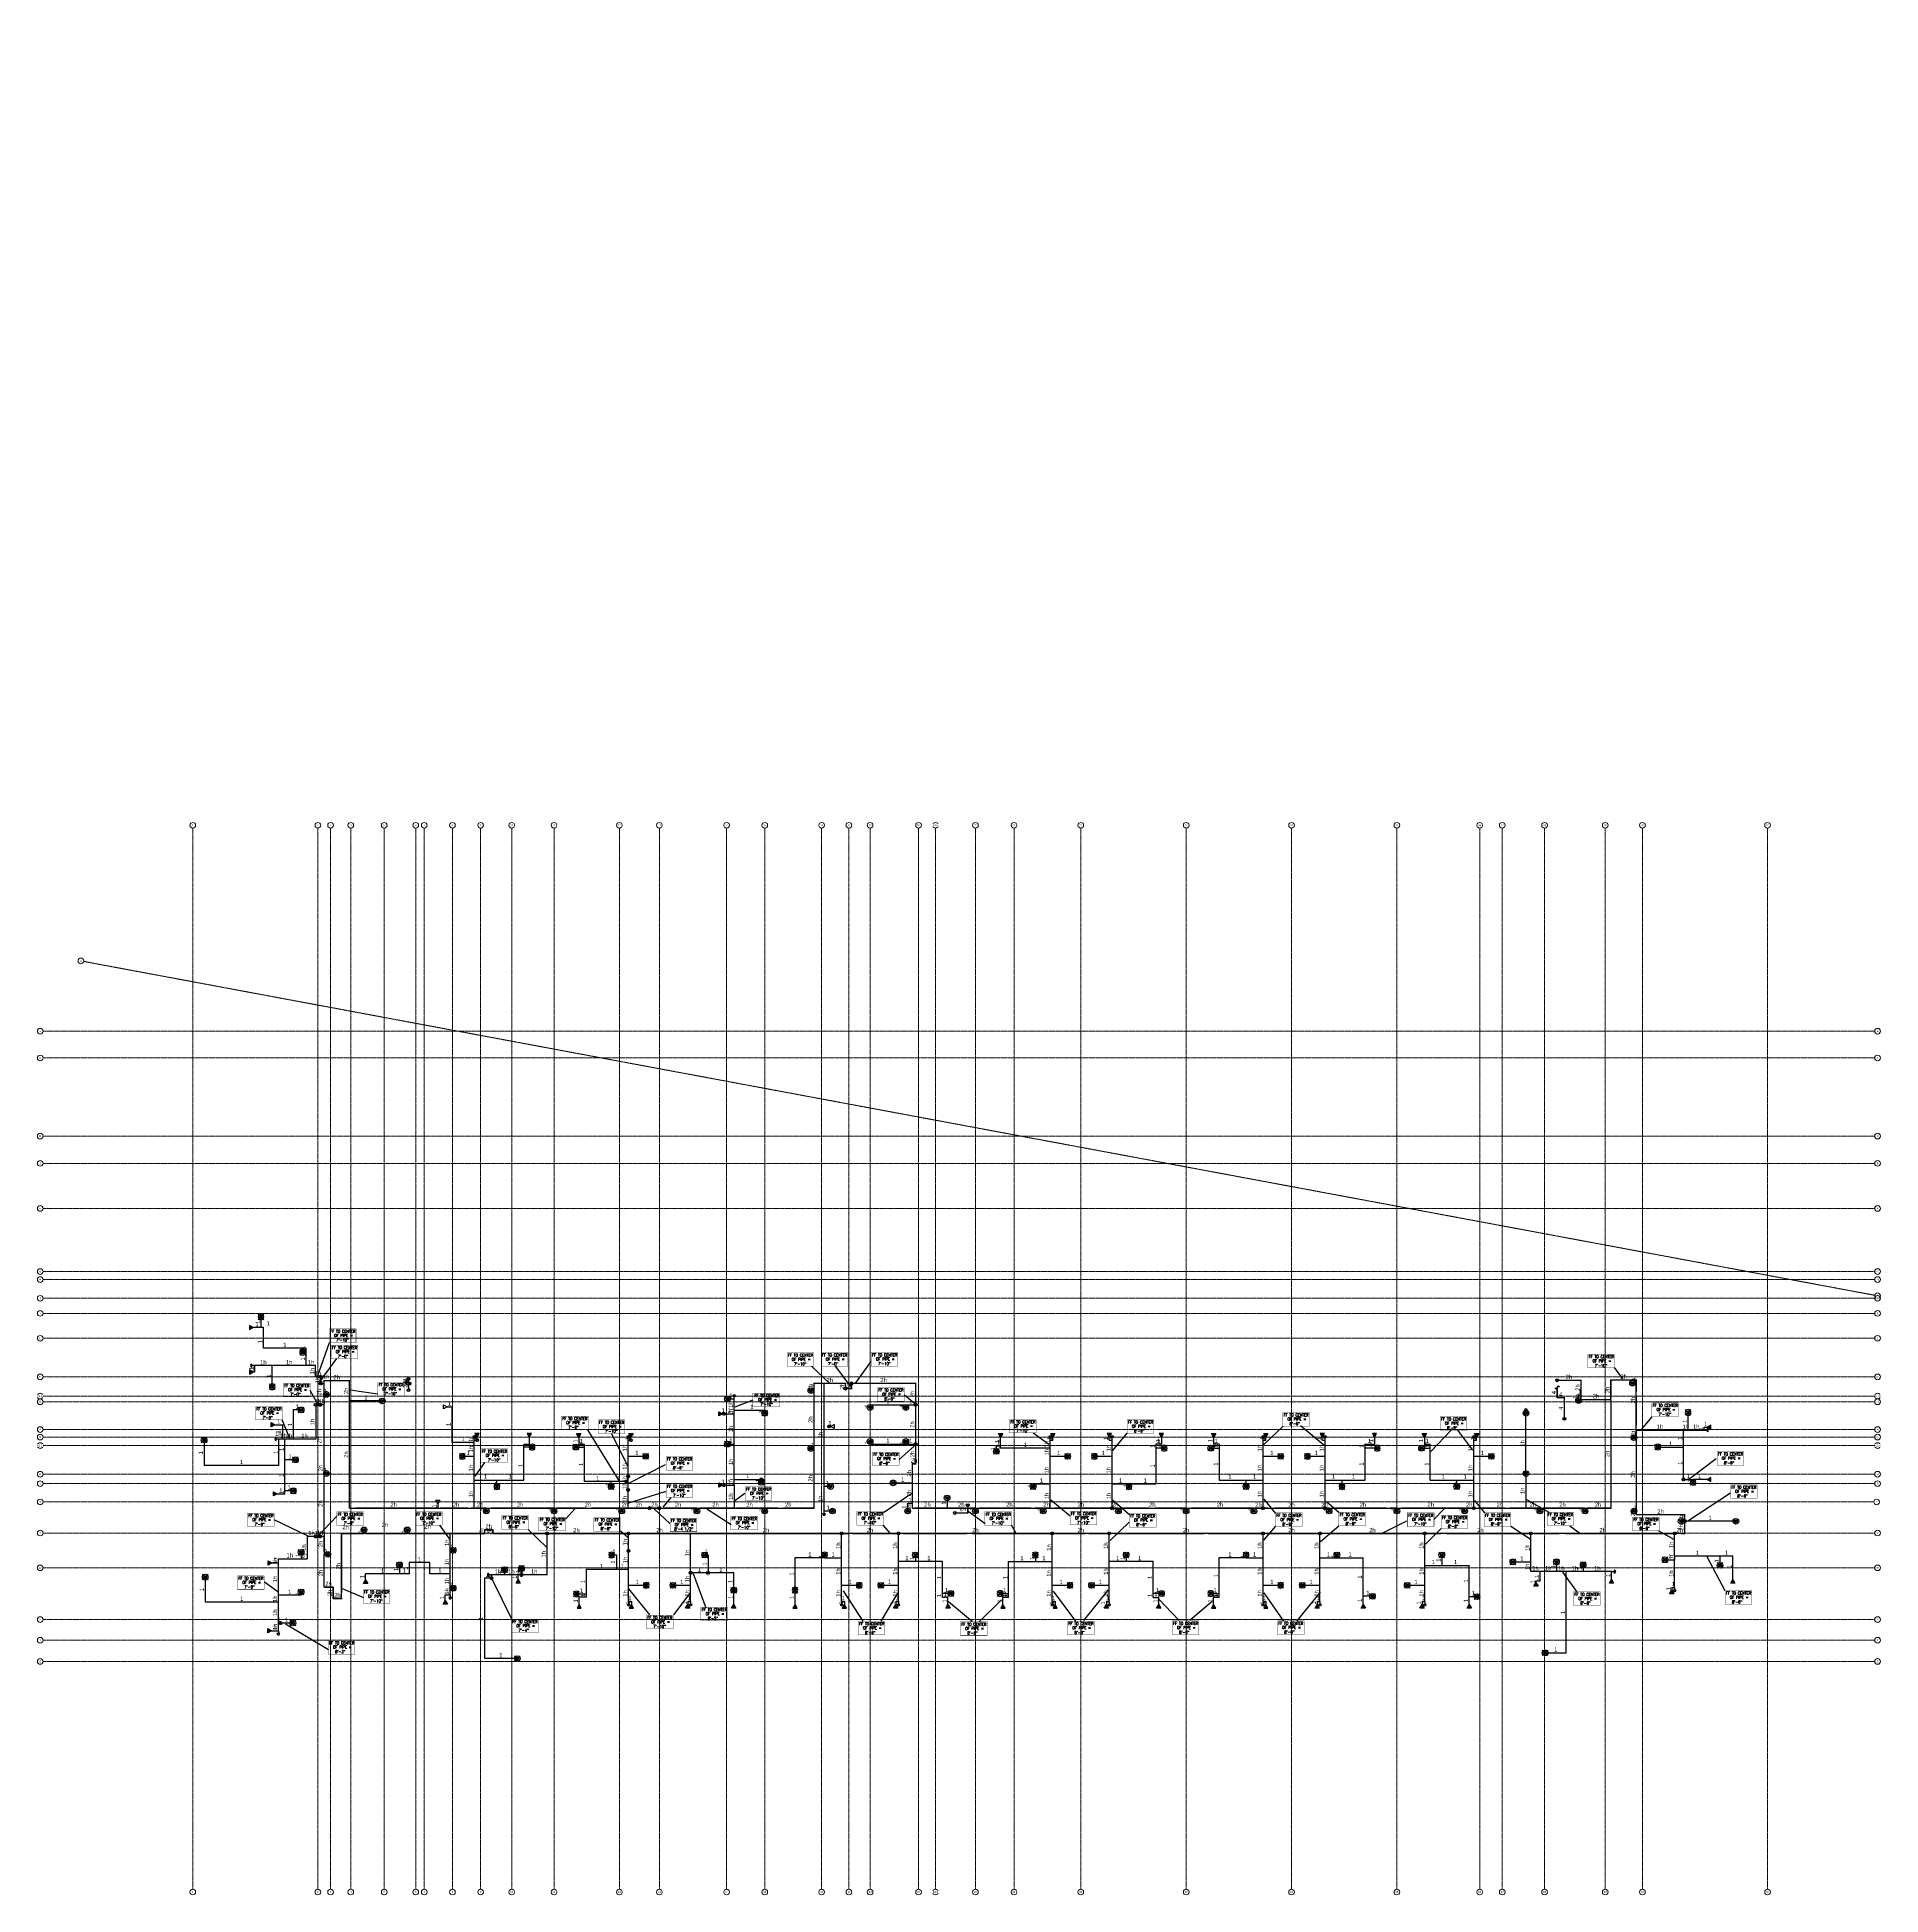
# Model space of a CAD drawing. Header units: inches. Extents: x -3679 to 241, y -496 to 3453.
import ezdxf
from ezdxf.enums import TextEntityAlignment as Align

# ---------------------------------------------------------------- set-up
doc = ezdxf.new("R2010")
doc.units = ezdxf.units.IN
doc.header["$MEASUREMENT"] = 0
doc.linetypes.add('Grid Line', pattern=[0.875, 0.5, -0.125, 0.125, -0.125])
for name, color, linetype in [('Coordination', 1, 'Continuous'), ('headdn', 7, 'Continuous'), ('PIPEBL', 4, 'Continuous'), ('pipemn', 6, 'Continuous'), ('PIPESPC', 7, 'Continuous'), ('spk-cap', 7, 'Continuous'), ('spk-etc', 7, 'Continuous'), ('spk-pipecoup', 7, 'Continuous'), ('spk-pipedrop', 7, 'Continuous'), ('spk-piperise', 7, 'Continuous'), ('TIDYPIPE', 7, 'Continuous')]:
    doc.layers.add(name, color=color, linetype=linetype)
doc.layers.add('S-GRID', color=1, linetype='Continuous', lineweight=9)
doc.layers.add('S-GRID-IDEN', color=1, linetype='Continuous', lineweight=13)
doc.styles.add('Arial', font='arial.ttf', dxfattribs={"height": 3.934132})
doc.styles.add('PDA1', font='ROMAND', dxfattribs={"width": 0.755})
doc.styles.add('PIPE', font='PIPE.SHX')
doc.styles.add('ROMANS', font='ROMANS', dxfattribs={"height": 0.25})
doc.dimstyles.new('STANDARD$7', dxfattribs={"dimtxt": 0.09375, "dimasz": 0.125, "dimexe": 0.125, "dimexo": 0.09375, "dimgap": 0.0625, "dimtad": 1, "dimdec": 6, "dimzin": 3, "dimdsep": 46, "dimlunit": 4, "dimtxsty": 'ROMANS', "dimcen": 0.09375, "dimadec": 0, "dimazin": 0, "dimtfac": 0.09375, "dimtdec": 0, "dimtofl": 0, "dimtmove": 0, "dimatfit": 3, "dimfxl": 1, "dimfrac": 2, "dimtolj": 1, "dimtzin": 3, "dimarcsym": 0})

# ---------------------------------------------------------------- blocks, each defined once
blk = doc.blocks.new('Grid - 3_16_-139788-MAIN LEVEL')
at = {"layer": 'S-GRID-IDEN'}
blk.add_circle((0, 0), 0.188, dxfattribs=at)
blk = doc.blocks.new('ETC')
for centre, start, end in [((0, 2.6), 90, 270), ((0, -2.6), 270, 90)]:
    blk.add_arc(centre, 2.59, start, end)
blk = doc.blocks.new('side2')
for p, q in [((0, 0), (7.8, 4.5)), ((7.8, -4.5), (0, 0)), ((7.8, 4.5), (7.8, -4.5))]:
    blk.add_line(p, q)
blk.add_solid([(7.8, -4.5), (0, 0), (7.8, 4.5)])
blk = doc.blocks.new('dpend2')
for p, q in [((-6, -6), (6, 6)), ((6, -6), (-6, 6))]:
    blk.add_line(p, q)
for radius in [6, 3]:
    blk.add_circle((0, 0), radius)
for points in [[(0, 0), (-3, 0), (-2.1, 2.1)], [(0, 0), (-3, 0), (-2.1, -2.1)], [(0, 0), (0, 3), (-2.1, 2.1)], [(0, 0), (0, -3), (-2.1, -2.1)], [(0, 0), (0, 3), (2.1, 2.1)], [(0, 0), (3, 0), (2.1, 2.1)], [(0, 0), (3, 0), (2.1, -2.1)], [(0, 0), (0, -3), (2.1, -2.1)]]:
    blk.add_solid(points)
blk = doc.blocks.new('rise')
blk.add_circle((0, 0), 3)
blk = doc.blocks.new('dpend1')
for radius in [6, 3]:
    blk.add_circle((0, 0), radius)
for points in [[(0, 3), (-2.5, -1.6), (-2.6, 1.4)], [(0, 3), (-2.5, -1.6), (2.5, -1.6)], [(2.5, -1.6), (0, 3), (2.6, 1.5)], [(2.5, -1.6), (-2.5, -1.6), (0, -3)]]:
    blk.add_solid(points)
blk = doc.blocks.new('SIDE1')
for p, q in [((0, 0), (7.8, 4.5)), ((7.8, -4.5), (0, 0)), ((7.8, 4.5), (7.8, -4.5))]:
    blk.add_line(p, q)
blk = doc.blocks.new('drop')
blk.add_circle((0, 0), 3)
for points in [[(0, 3), (-2.5, -1.6), (-2.6, 1.4)], [(0, 3), (-2.5, -1.6), (2.5, -1.6)], [(2.5, -1.6), (0, 3), (2.6, 1.5)], [(2.5, -1.6), (-2.5, -1.6), (0, -3)]]:
    blk.add_solid(points)
blk = doc.blocks.new('PIPESPC')
at = {"layer": 'PIPESPC', "style": 'PIPE', "width": 0.9}
blk.add_attdef('SIZE', text='', height=9, dxfattribs=at).set_placement((0, 4), align=Align.CENTER)
at = {"layer": 'PIPESPC', "style": 'PIPE', "flags": 1}
blk.add_attdef('SCHED', (25.3, 3.9), '', height=9, dxfattribs=at)
blk = doc.blocks.new('CAP')
blk.add_line((0, 3), (0, -3))
blk.add_arc((0, 0), 3, 270, 90)
blk = doc.blocks.new('COUPLING')
for p, q in [((-2, -4), (-2, 4)), ((0, 6), (0, 6)), ((2, 4), (2, -4)), ((0, -6), (0, -6))]:
    blk.add_line(p, q)
for centre in [(0, 4), (0, -4)]:
    blk.add_circle(centre, 1)
for centre, start, end in [((0, 4), 90, 180), ((0, 4), 0, 90), ((0, -4), 180, 270), ((0, -4), 270, 0)]:
    blk.add_arc(centre, 2, start, end)
blk = doc.blocks.new('TIDYRUN')
at = {"const_width": 0.5}
blk.add_lwpolyline([(-2.8, 2.8, -2.414214), (-2.8, -2.8, -1.737895)], format="xyb", dxfattribs=at)
blk = doc.blocks.new('TIDYDROP')
at = {"const_width": 0.5}
for points in [[(-2.2, 3.8, 0.737034), (-2.2, -3.8)], [(2.2, 3.8, -0.737034), (2.2, -3.8)]]:
    blk.add_lwpolyline(points, format="xyb", dxfattribs=at)

msp = doc.modelspace()

# ---------------------------------------------------------------- linework, layer by layer
at = {"layer": 'Coordination', "color": 1}
for p, q in [((-3082.9, 605.6), (-3057.4, 678.4)), ((-3075.1, 598.5), (-3041.9, 644)), ((-1938.6, 592.5), (-1906, 638)), ((-1994.6, 591.3), (-2032.3, 627.5)), ((-1948.7, 584.7), (-1981.4, 627.9)), ((-307.3, 600.7), (-325.5, 624.7)), ((-3081.5, 545.8), (-3098.7, 576)), ((-3013.2, 577.3), (-2955.3, 569.2)), ((-2195.1, 541.6), (-2156.6, 556.5)), ((-1813.9, 548.1), (-1835.2, 566.2)), ((-3141.9, 473.8), (-3158, 513.7)), ((-268.3, 493.1), (-245.6, 520.2)), ((-2440.8, 383.2), (-2507.9, 492.4)), ((-2423.1, 415), (-2457, 483.8)), ((-1528.3, 461), (-1561.3, 485)), ((-1392.2, 448.3), (-1361.3, 485.5)), ((-1071.4, 460.8), (-1029.6, 500.1)), ((-943.5, 459.7), (-992.8, 500.6)), ((-716, 446.5), (-672.8, 491.9)), ((-626.9, 449), (-658.2, 491.4)), ((-1814.2, 457.5), (-1846.1, 429.2)), ((-2747.6, 393.6), (-2727.1, 423.2)), ((-2420.9, 379), (-2342.7, 418.5)), ((-167, 387.4), (-108.9, 431.4)), ((-2195.7, 342.3), (-2174, 357.5)), ((-1819.5, 357), (-1879.5, 315.7)), ((-169.6, 299), (-78.9, 358.6)), ((-2534.9, 324.9), (-2555.3, 302.7)), ((-2367.3, 324.5), (-2333.4, 292.5)), ((-2347.6, 327.8), (-2331, 348.5)), ((-2255.4, 324.7), (-2203.7, 291)), ((-1699.7, 319.7), (-1663.7, 293.3)), ((-1523.9, 343.9), (-1482.6, 309.7)), ((-1392.8, 343.7), (-1356.1, 312)), ((-1071.1, 345.1), (-1046.3, 314.7)), ((-937.7, 340), (-910.9, 316.8)), ((-687.5, 324.7), (-709.2, 301.5)), ((-622.9, 342), (-601.5, 315.6)), ((-512.4, 344.4), (-465.3, 317.5)), ((-3102.7, 266.2), (-3174.9, 301.1)), ((-3081.9, 266), (-3041.8, 308.6)), ((-2801.4, 259.9), (-2822.9, 289.7)), ((-2595.9, 242.7), (-2634.6, 280.8)), ((-2422.9, 263.6), (-2438.8, 277.1)), ((-1864.6, 272.1), (-1880.1, 289.5)), ((-1598.1, 273.3), (-1607.6, 289.6)), ((-1397.7, 257.4), (-1357.4, 296.1)), ((-1070.8, 257.7), (-1045.3, 287.4)), ((-950.2, 255), (-911.4, 288)), ((-817.8, 273.5), (-766.8, 298.8)), ((-727.1, 249), (-693.8, 282.6)), ((-504.5, 259.8), (-545.6, 287.2)), ((-398.8, 272), (-420.6, 287.9)), ((-197.6, 258.3), (-231.6, 277.5)), ((-129.3, 222.9), (-90.6, 151)), ((-3167, 148.2), (-3195.7, 168.4)), ((-2711.9, 175.7), (-2669.5, 89.5)), ((-2284.2, 186.9), (-2256.9, 114.2)), ((-435.7, 189.9), (-406.4, 149)), ((-3030.7, 155), (-2985.1, 135.9)), ((-2421.3, 154.2), (-2377.1, 98.8)), ((-2291.1, 145), (-2326.3, 99.1)), ((-1965.4, 149.8), (-1923.7, 85.9)), ((-1849.6, 144.8), (-1885.5, 85.9)), ((-1741.5, 127.5), (-1690.5, 85.1)), ((-1628.5, 130.9), (-1676.1, 84.2)), ((-1518.5, 149.1), (-1471.4, 85.9)), ((-1401.7, 152.5), (-1454.4, 86.8)), ((-1293.8, 132.6), (-1251.8, 87.6)), ((-1180.5, 127.1), (-1227.2, 88)), ((-1070.7, 145.6), (-1029.1, 85.5)), ((-951.4, 147.6), (-1001.7, 85.8)), ((-3151.1, 80), (-3059.7, 25.3))]:
    msp.add_line(p, q, dxfattribs=at)
at = {"layer": 'Coordination', "color": 1, "const_width": 0.75}
for points in [[(-3057.7, 707.1), (-3057.7, 678.2), (-3001, 678.2), (-3001, 707.1), (-3057.7, 707.1)], [(-3054, 672.7), (-3054, 643.8), (-2997.3, 643.8), (-2997.3, 672.7), (-3054, 672.7)], [(-2084.5, 656.4), (-2084.5, 627.5), (-2027.9, 627.5), (-2027.9, 656.4), (-2084.5, 656.4)], [(-2012.1, 656.7), (-2012.1, 627.9), (-1955.5, 627.9), (-1955.5, 656.7), (-2012.1, 656.7)], [(-1905.5, 656.9), (-1905.5, 628), (-1848.8, 628), (-1848.8, 656.9), (-1905.5, 656.9)], [(-382.1, 653.1), (-382.1, 624.2), (-325.4, 624.2), (-325.4, 653.1), (-382.1, 653.1)], [(-2954.8, 593.3), (-2954.8, 564.4), (-2898.2, 564.4), (-2898.2, 593.3), (-2954.8, 593.3)], [(-3155.3, 591.8), (-3155.3, 562.9), (-3098.6, 562.9), (-3098.6, 591.8), (-3155.3, 591.8)], [(-2157.2, 570.4), (-2157.2, 541.6), (-2100.6, 541.6), (-2100.6, 570.4), (-2157.2, 570.4)], [(-1892.2, 582.2), (-1892.2, 553.4), (-1835.5, 553.4), (-1835.5, 582.2), (-1892.2, 582.2)], [(-3214.5, 542.2), (-3214.5, 513.4), (-3157.8, 513.4), (-3157.8, 542.2), (-3214.5, 542.2)], [(-2564.2, 521.7), (-2564.2, 492.8), (-2507.5, 492.8), (-2507.5, 521.7), (-2564.2, 521.7)], [(-2486.3, 513.6), (-2486.3, 484.7), (-2429.6, 484.7), (-2429.6, 513.6), (-2486.3, 513.6)], [(-1611.6, 514.6), (-1611.6, 485.8), (-1554.9, 485.8), (-1554.9, 514.6), (-1611.6, 514.6)], [(-1361.5, 514.1), (-1361.5, 485.3), (-1304.8, 485.3), (-1304.8, 514.1), (-1361.5, 514.1)], [(-1030.8, 529.4), (-1030.8, 500.5), (-974.1, 500.5), (-974.1, 529.4), (-1030.8, 529.4)], [(-696, 520.6), (-696, 491.7), (-639.3, 491.7), (-639.3, 520.6), (-696, 520.6)], [(-246, 549.6), (-246, 520.7), (-189.4, 520.7), (-189.4, 549.6), (-246, 549.6)], [(-2735.3, 452.3), (-2735.3, 423.4), (-2678.6, 423.4), (-2678.6, 452.3), (-2735.3, 452.3)], [(-2341.7, 435.7), (-2341.7, 406.8), (-2285.1, 406.8), (-2285.1, 435.7), (-2341.7, 435.7)], [(-1903.1, 445.2), (-1903.1, 416.4), (-1846.4, 416.4), (-1846.4, 445.2), (-1903.1, 445.2)], [(-107.3, 446.3), (-107.3, 417.4), (-50.7, 417.4), (-50.7, 446.3), (-107.3, 446.3)], [(-2341.5, 377.4), (-2341.5, 348.5), (-2284.8, 348.5), (-2284.8, 377.4), (-2341.5, 377.4)], [(-2173.4, 371.5), (-2173.4, 342.6), (-2116.8, 342.6), (-2116.8, 371.5), (-2173.4, 371.5)], [(-78.9, 375.7), (-78.9, 346.9), (-22.2, 346.9), (-22.2, 375.7), (-78.9, 375.7)], [(-3041.8, 318.1), (-3041.8, 289.2), (-2985.1, 289.2), (-2985.1, 318.1), (-3041.8, 318.1)], [(-2874.7, 318.4), (-2874.7, 289.5), (-2818, 289.5), (-2818, 318.4), (-2874.7, 318.4)], [(-1936.1, 318.7), (-1936.1, 289.8), (-1879.4, 289.8), (-1879.4, 318.7), (-1936.1, 318.7)], [(-1663.9, 318.1), (-1663.9, 289.3), (-1607.3, 289.3), (-1607.3, 318.1), (-1663.9, 318.1)], [(-1482.5, 319.2), (-1482.5, 290.3), (-1425.8, 290.3), (-1425.8, 319.2), (-1482.5, 319.2)], [(-1045.9, 315.7), (-1045.9, 286.8), (-989.2, 286.8), (-989.2, 315.7), (-1045.9, 315.7)], [(-911.6, 317.1), (-911.6, 288.2), (-854.9, 288.2), (-854.9, 317.1), (-911.6, 317.1)], [(-765.8, 316), (-765.8, 287.2), (-709.1, 287.2), (-709.1, 316), (-765.8, 316)], [(-602.6, 315.9), (-602.6, 287), (-546, 287), (-546, 315.9), (-602.6, 315.9)], [(-468.8, 317.6), (-468.8, 288.7), (-412.2, 288.7), (-412.2, 317.6), (-468.8, 317.6)], [(-3231.5, 315.4), (-3231.5, 286.6), (-3174.8, 286.6), (-3174.8, 315.4), (-3231.5, 315.4)], [(-2691.1, 310.2), (-2691.1, 281.3), (-2634.5, 281.3), (-2634.5, 310.2), (-2691.1, 310.2)], [(-2612.4, 306.9), (-2612.4, 278), (-2555.7, 278), (-2555.7, 306.9), (-2612.4, 306.9)], [(-2495.4, 306), (-2495.4, 277.1), (-2438.8, 277.1), (-2438.8, 306), (-2495.4, 306)], [(-2333.2, 304.7), (-2333.2, 275.9), (-2276.6, 275.9), (-2276.6, 304.7), (-2333.2, 304.7)], [(-2203.8, 308.9), (-2203.8, 280), (-2147.1, 280), (-2147.1, 308.9), (-2203.8, 308.9)], [(-1356.8, 314.7), (-1356.8, 285.8), (-1300.1, 285.8), (-1300.1, 314.7), (-1356.8, 314.7)], [(-694, 311.3), (-694, 282.4), (-637.3, 282.4), (-637.3, 311.3), (-694, 311.3)], [(-286.9, 306.8), (-286.9, 278), (-230.2, 278), (-230.2, 306.8), (-286.9, 306.8)], [(-3252.8, 182.2), (-3252.8, 153.3), (-3196.1, 153.3), (-3196.1, 182.2), (-3252.8, 182.2)], [(-2985.6, 152.8), (-2985.6, 123.9), (-2928.9, 123.9), (-2928.9, 152.8), (-2985.6, 152.8)], [(-412.3, 147.9), (-412.3, 119), (-355.7, 119), (-355.7, 147.9), (-412.3, 147.9)], [(-90.2, 150.6), (-90.2, 121.7), (-33.6, 121.7), (-33.6, 150.6), (-90.2, 150.6)], [(-2670.1, 89.9), (-2670.1, 61), (-2613.4, 61), (-2613.4, 89.9), (-2670.1, 89.9)], [(-2383.6, 98.3), (-2383.6, 69.4), (-2326.9, 69.4), (-2326.9, 98.3), (-2383.6, 98.3)], [(-2267.6, 115.4), (-2267.6, 86.6), (-2210.9, 86.6), (-2210.9, 115.4), (-2267.6, 115.4)], [(-1933.2, 85.2), (-1933.2, 56.4), (-1876.5, 56.4), (-1876.5, 85.2), (-1933.2, 85.2)], [(-1715.8, 84.4), (-1715.8, 55.5), (-1659.1, 55.5), (-1659.1, 84.4), (-1715.8, 84.4)], [(-1488, 85.5), (-1488, 56.7), (-1431.4, 56.7), (-1431.4, 85.5), (-1488, 85.5)], [(-1265.6, 86.1), (-1265.6, 57.3), (-1208.9, 57.3), (-1208.9, 86.1), (-1265.6, 86.1)], [(-1042.1, 86.5), (-1042.1, 57.6), (-985.4, 57.6), (-985.4, 86.5), (-1042.1, 86.5)], [(-3059.9, 44.6), (-3059.9, 15.7), (-3003.2, 15.7), (-3003.2, 44.6), (-3059.9, 44.6)]]:
    msp.add_lwpolyline(points, dxfattribs=at)
at = {"layer": 'PIPEBL', "color": 1}
for p, q in [((-3203, 732.5), (-3203, 710)), ((-3203, 710), (-3219.6, 710)), ((-3197.5, 710), (-3203, 710)), ((-3197.5, 665.7), (-3197.5, 710)), ((-3107, 665.7), (-3197.5, 665.7)), ((-3114.6, 657.5), (-3107, 657.5)), ((-3107, 657.5), (-3107, 665.7)), ((-3107, 629), (-3107, 657.5)), ((-3216.6, 629), (-3222.6, 629)), ((-3219.6, 615.5), (-3216.6, 615.5)), ((-3179.1, 629), (-3216.6, 629)), ((-3216.6, 629), (-3216.6, 615.5)), ((-3107, 629), (-3179.1, 629)), ((-3179.1, 584), (-3179.1, 629)), ((-3087, 629), (-3107, 629)), ((-3087, 605), (-3087, 629)), ((-3076, 605), (-3087, 605)), ((-3076, 591), (-3076, 605)), ((-3076, 591), (-3069, 591)), ((-3064, 567.7), (-3069, 567.7)), ((-2945.2, 553.8), (-3015, 553.8)), ((-2211.3, 558), (-2196.9, 558)), ((-2196.9, 558), (-2196.9, 564)), ((-2196.9, 534), (-2196.9, 558)), ((-2034, 575.7), (-2027.4, 575.7)), ((-2006, 591.1), (-2006, 371.7)), ((-401.7, 554.8), (-401.7, 566.8)), ((-401.7, 566.8), (-396.6, 566.8)), ((-287, 591.7), (-279, 591.7)), ((-3117.7, 534.8), (-3134.4, 534.8)), ((-3134.4, 534.8), (-3134.4, 472.7)), ((-3077.2, 545.5), (-3086.7, 545.5)), ((-3086.7, 545.5), (-3086.7, 472.7)), ((-3069, 545.5), (-3077.2, 545.5)), ((-2807, 541.3), (-2797.3, 541.3)), ((-2797.3, 541.3), (-2797.3, 466.4)), ((-2221.8, 526.5), (-2218.8, 526.5)), ((-2218.8, 526.5), (-2196.9, 526.5)), ((-2196.9, 534), (-2132, 534)), ((-2196.9, 526.5), (-2196.9, 534)), ((-2196.9, 462), (-2196.9, 526.5)), ((-2132, 528), (-2132, 534)), ((-1908, 545.7), (-1832, 545.7)), ((-1908, 545.7), (-1908, 539.7)), ((-1832, 545.7), (-1832, 539.7)), ((-1832, 545.7), (-1811, 545.7)), ((-513.6, 527.8), (-513.6, 533.8)), ((-513.6, 399.3), (-513.6, 527.8)), ((-168.9, 491.9), (-168.9, 529.4)), ((-3173.2, 503.3), (-3157.4, 503.3)), ((-3157.4, 503.3), (-3157.4, 472.7)), ((-2749.5, 470.6), (-2749.5, 476.6)), ((-2743.5, 470.6), (-2743.5, 476.6)), ((-2632.5, 476.6), (-2632.5, 461.1)), ((-2527.5, 476.6), (-2527.5, 461.1)), ((-2422.5, 470.6), (-2422.5, 476.6)), ((-2416.5, 470.6), (-2416.5, 476.6)), ((-1992.1, 499.6), (-1995.1, 499.6)), ((-1630.5, 458.9), (-1630.5, 476.6)), ((-1525.5, 470.6), (-1525.5, 476.6)), ((-1519.5, 470.6), (-1519.5, 476.6)), ((-1399.6, 470.6), (-1399.6, 476.6)), ((-1393.6, 470.6), (-1393.6, 476.6)), ((-1288.6, 476.6), (-1288.6, 462)), ((-1177.6, 476.6), (-1177.6, 462)), ((-1072.6, 470.6), (-1072.6, 476.6)), ((-1066.6, 470.6), (-1066.6, 476.6)), ((-946.7, 470.6), (-946.7, 476.6)), ((-940.7, 470.6), (-940.7, 476.6)), ((-835.7, 476.6), (-835.7, 462)), ((-729.6, 476.6), (-729.6, 462)), ((-624.6, 470.6), (-624.6, 476.6)), ((-618.6, 470.6), (-618.6, 476.6)), ((-284, 475.7), (-279, 475.7)), ((-279, 491.9), (-178.7, 491.9)), ((-178.7, 491.9), (-168.9, 491.9)), ((-178.7, 455.9), (-178.7, 491.9)), ((-168.9, 491.9), (-134.4, 491.9)), ((-134.4, 491.9), (-134.4, 497.9)), ((-134.4, 497.9), (-128.4, 497.9)), ((-134.4, 491.9), (-128.4, 491.9)), ((-3323.9, 470.7), (-3323.9, 416.9)), ((-3164.7, 472.7), (-3170.7, 472.7)), ((-3157.4, 472.7), (-3164.7, 472.7)), ((-3164.7, 416.9), (-3164.7, 472.7)), ((-3152.4, 472.7), (-3157.4, 472.7)), ((-3134.4, 472.7), (-3152.4, 472.7)), ((-3152.4, 428.8), (-3152.4, 472.7)), ((-3086.7, 472.7), (-3134.4, 472.7)), ((-2797.3, 466.4), (-2749.5, 466.4)), ((-2775, 436.1), (-2749.5, 436.1)), ((-2749.5, 466.4), (-2749.5, 470.6)), ((-2749.5, 470.6), (-2743.5, 470.6)), ((-2749.5, 436.1), (-2749.5, 466.4)), ((-2749.5, 385.6), (-2749.5, 436.1)), ((-2644.5, 455.6), (-2644.5, 461.1)), ((-2632.5, 461.1), (-2644.5, 461.1)), ((-2644.5, 385.6), (-2644.5, 455.6)), ((-2626.5, 455.6), (-2644.5, 455.6)), ((-2533.5, 455.6), (-2515.5, 455.6)), ((-2515.5, 461.1), (-2527.5, 461.1)), ((-2515.5, 455.6), (-2515.5, 461.1)), ((-2515.5, 382.3), (-2515.5, 455.6)), ((-2422.5, 436.1), (-2422.5, 470.6)), ((-2422.5, 470.6), (-2416.5, 470.6)), ((-2422.5, 436.1), (-2385, 436.1)), ((-2422.5, 392.9), (-2422.5, 436.1)), ((-2211.3, 462), (-2196.9, 462)), ((-2196.9, 387), (-2196.9, 462)), ((-2034, 452.7), (-2027.4, 452.7)), ((-1908, 461.7), (-1908, 467.7)), ((-1908, 461.7), (-1832, 461.7)), ((-1832, 461.7), (-1832, 467.7)), ((-1832, 461.7), (-1811, 461.7)), ((-1639.5, 446.6), (-1639.5, 458.9)), ((-1639.5, 458.9), (-1630.5, 458.9)), ((-1630.5, 453.2), (-1630.5, 458.9)), ((-1525.5, 453.2), (-1630.5, 453.2)), ((-1525.5, 453.2), (-1525.5, 470.6)), ((-1525.5, 470.6), (-1519.5, 470.6)), ((-1525.5, 436.1), (-1525.5, 453.2)), ((-1525.5, 436.1), (-1488, 436.1)), ((-1525.5, 377.6), (-1525.5, 436.1)), ((-1431.1, 436.1), (-1393.6, 436.1)), ((-1399.6, 470.6), (-1393.6, 470.6)), ((-1393.6, 436.1), (-1393.6, 470.6)), ((-1393.6, 377.6), (-1393.6, 436.1)), ((-1288.6, 462), (-1300.6, 462)), ((-1300.6, 462), (-1300.6, 453.6)), ((-1300.6, 453.6), (-1300.6, 377.6)), ((-1282.6, 453.6), (-1300.6, 453.6)), ((-1183.6, 453.6), (-1165.6, 453.6)), ((-1165.6, 462), (-1177.6, 462)), ((-1165.6, 462), (-1165.6, 453.6)), ((-1165.6, 453.6), (-1165.6, 385.6)), ((-1072.6, 436.1), (-1072.6, 470.6)), ((-1072.6, 470.6), (-1066.6, 470.6)), ((-1072.6, 436.1), (-1035.1, 436.1)), ((-1072.6, 385.6), (-1072.6, 436.1)), ((-978.2, 436.1), (-940.7, 436.1)), ((-946.7, 470.6), (-940.7, 470.6)), ((-940.7, 436.1), (-940.7, 470.6)), ((-940.7, 385.6), (-940.7, 436.1)), ((-856.2, 462), (-835.7, 462)), ((-856.2, 462), (-856.2, 453.6)), ((-856.2, 453.6), (-856.2, 385.6)), ((-829.7, 453.6), (-856.2, 453.6)), ((-735.6, 453.6), (-717.6, 453.6)), ((-729.6, 462), (-717.6, 462)), ((-717.6, 453.6), (-717.6, 462)), ((-717.6, 385.6), (-717.6, 453.6)), ((-624.6, 436.1), (-624.6, 470.6)), ((-624.6, 470.6), (-618.6, 470.6)), ((-624.6, 436.1), (-587.1, 436.1)), ((-624.6, 385.6), (-624.6, 436.1)), ((-233.4, 455.9), (-178.7, 455.9)), ((-178.7, 386.9), (-178.7, 455.9)), ((-3164.7, 416.9), (-3323.9, 416.9)), ((-3152.4, 362.6), (-3152.4, 428.8)), ((-3129.7, 428.8), (-3152.4, 428.8)), ((-3064, 399.7), (-3069, 399.7)), ((-513.6, 399.3), (-513.6, 326)), ((-3168.7, 356.3), (-3152.4, 356.3)), ((-3152.4, 356.3), (-3152.4, 362.6)), ((-3134.2, 362.6), (-3152.4, 362.6)), ((-2749.5, 326), (-2749.5, 385.6)), ((-2749.5, 385.6), (-2701.5, 385.6)), ((-2701.5, 371.6), (-2701.5, 385.6)), ((-2701.5, 385.6), (-2644.5, 385.6)), ((-2458.5, 382.3), (-2515.5, 382.3)), ((-2426.5, 382.3), (-2458.5, 382.3)), ((-2458.5, 371.6), (-2458.5, 382.3)), ((-2422.5, 382.3), (-2426.5, 382.3)), ((-2422.5, 382.3), (-2422.5, 392.9)), ((-2422.5, 364.9), (-2422.5, 382.3)), ((-2422.5, 326), (-2422.5, 364.9)), ((-2221.8, 375), (-2218.8, 375)), ((-2218.8, 375), (-2196.9, 375)), ((-2196.9, 375), (-2196.9, 387)), ((-2196.9, 387), (-2139.3, 387)), ((-2196.9, 375), (-2196.9, 326)), ((-2139.3, 387), (-2139.3, 381)), ((-2006, 371.7), (-2006, 319.7)), ((-1992, 371.7), (-2006, 371.7)), ((-1859, 379.7), (-1818, 379.7)), ((-1561.5, 377.6), (-1525.5, 377.6)), ((-1561.5, 377.6), (-1561.5, 371.6)), ((-1525.5, 326), (-1525.5, 377.6)), ((-1393.6, 326), (-1393.6, 377.6)), ((-1393.6, 377.6), (-1357.6, 377.6)), ((-1357.6, 377.6), (-1357.6, 371.6)), ((-1357.6, 377.6), (-1300.6, 377.6)), ((-1165.6, 385.6), (-1108.6, 385.6)), ((-1108.6, 385.6), (-1072.6, 385.6)), ((-1108.6, 371.6), (-1108.6, 385.6)), ((-1072.6, 326), (-1072.6, 385.6)), ((-940.7, 326), (-940.7, 385.6)), ((-940.7, 385.6), (-904.7, 385.6)), ((-904.7, 371.6), (-904.7, 385.6)), ((-904.7, 385.6), (-856.2, 385.6)), ((-717.6, 385.6), (-660.6, 385.6)), ((-660.6, 385.6), (-624.6, 385.6)), ((-660.6, 371.6), (-660.6, 385.6)), ((-624.6, 326), (-624.6, 385.6)), ((-178.7, 386.9), (-158.4, 386.9)), ((-128.4, 386.9), (-158.4, 386.9)), ((-158.4, 380.9), (-158.4, 386.9)), ((-2827, 335), (-2827, 326)), ((-2724, 319.7), (-2724, 326)), ((-2580, 319.7), (-2580, 326)), ((-2436, 319.7), (-2436, 326)), ((-2276.3, 319.7), (-2276.3, 326)), ((-2132, 319.7), (-2132, 326)), ((-1988, 319.7), (-2006, 319.7)), ((-2006, 319.7), (-2006, 313.7)), ((-1828, 319.7), (-1828, 336.2)), ((-1828, 336.2), (-1818, 336.2)), ((-1744.3, 347.5), (-1744.3, 326)), ((-1684, 319.7), (-1684, 326)), ((-1540, 319.7), (-1540, 326)), ((-1380, 319.7), (-1380, 326)), ((-1236, 319.7), (-1236, 326)), ((-1092, 319.7), (-1092, 326)), ((-932, 319.7), (-932, 326)), ((-788, 319.7), (-788, 326)), ((-644, 319.7), (-644, 326)), ((-484, 319.7), (-484, 326)), ((-388, 319.7), (-388, 326)), ((-284, 319.7), (-279, 319.7)), ((-2984, 279.7), (-2984, 272)), ((-2892, 279.7), (-2892, 272)), ((-183.8, 297.9), (-176, 297.9)), ((-67.2, 297.9), (-176, 297.9)), ((-3086.7, 265.8), (-3104.5, 265.8)), ((-3104.5, 265.8), (-3104.5, 218.2)), ((-3077.2, 265.8), (-3086.7, 265.8)), ((-3069, 265.8), (-3077.2, 265.8)), ((-2800.6, 236.3), (-2800.6, 272)), ((-2595, 272), (-2595, 183.8)), ((-2421.5, 235), (-2421.5, 272)), ((-2289.6, 188.4), (-2289.6, 272)), ((-1968.6, 220.4), (-1968.6, 272)), ((-1847.6, 220.4), (-1847.6, 272)), ((-1520.6, 212.4), (-1520.6, 272)), ((-1399.6, 220.4), (-1399.6, 272)), ((-1072.6, 220.4), (-1072.6, 272)), ((-951.6, 220.4), (-951.6, 272)), ((-728.5, 220.4), (-728.5, 272)), ((-503.3, 211.6), (-503.3, 272)), ((-197.6, 224), (-197.6, 272)), ((-3180.2, 209.5), (-3166, 209.5)), ((-3166, 218.2), (-3117.7, 218.2)), ((-3166, 209.5), (-3166, 218.2)), ((-3166, 140.6), (-3166, 209.5)), ((-3117.7, 232), (-3117.7, 218.2)), ((-3117.7, 218.2), (-3104.5, 218.2)), ((-3061, 227.7), (-3069, 227.7)), ((-2908.6, 205.3), (-2908.6, 186)), ((-2844.3, 210), (-2888, 210)), ((-2888, 210), (-2888, 186)), ((-2844.3, 186), (-2844.3, 210)), ((-2800.6, 186), (-2800.6, 236.3)), ((-2794.6, 236.3), (-2800.6, 236.3)), ((-2649.1, 197.8), (-2649.1, 183.8)), ((-2457.5, 226.4), (-2447.5, 226.4)), ((-2447.5, 226.4), (-2447.5, 195.8)), ((-2421.5, 195.8), (-2421.5, 235)), ((-2259.6, 226.4), (-2252.6, 226.4)), ((-2252.6, 226.4), (-2252.6, 188.4)), ((-2004.6, 220.4), (-2067.6, 220.4)), ((-2067.6, 151.4), (-2067.6, 220.4)), ((-2004.6, 220.4), (-2004.6, 226.4)), ((-2004.6, 220.4), (-1968.6, 220.4)), ((-1968.6, 161.9), (-1968.6, 220.4)), ((-1847.6, 161.9), (-1847.6, 220.4)), ((-1811.6, 212.4), (-1847.6, 212.4)), ((-1811.6, 226.4), (-1811.6, 212.4)), ((-1754.4, 212.4), (-1811.6, 212.4)), ((-1754.4, 144.4), (-1754.4, 212.4)), ((-1613.6, 144.4), (-1613.6, 212.4)), ((-1613.6, 212.4), (-1556.6, 212.4)), ((-1556.6, 226.4), (-1556.6, 212.4)), ((-1556.6, 212.4), (-1520.6, 212.4)), ((-1520.6, 161.9), (-1520.6, 212.4)), ((-1399.6, 161.9), (-1399.6, 220.4)), ((-1363.6, 212.4), (-1399.6, 212.4)), ((-1363.6, 226.4), (-1363.6, 212.4)), ((-1306.4, 212.4), (-1363.6, 212.4)), ((-1306.4, 144.4), (-1306.4, 212.4)), ((-1108.6, 220.4), (-1165.6, 220.4)), ((-1165.6, 144.4), (-1165.6, 220.4)), ((-1108.6, 220.4), (-1108.6, 226.4)), ((-1108.6, 220.4), (-1072.6, 220.4)), ((-1072.6, 161.9), (-1072.6, 220.4)), ((-951.6, 161.9), (-951.6, 220.4)), ((-951.6, 220.4), (-915.6, 220.4)), ((-915.6, 220.4), (-915.6, 226.4)), ((-915.6, 220.4), (-859.6, 220.4)), ((-859.6, 138.5), (-859.6, 220.4)), ((-728.5, 161.9), (-728.5, 220.4)), ((-728.5, 204.3), (-692.5, 204.3)), ((-692.5, 226.4), (-692.5, 204.3)), ((-692.5, 204.3), (-634, 204.3)), ((-634, 137.7), (-634, 204.3)), ((-541.4, 211.6), (-503.3, 211.6)), ((-503.3, 191), (-503.3, 211.6)), ((-448.8, 211.6), (-448.8, 191)), ((-392, 205.6), (-392, 191)), ((-218, 216.2), (-197.6, 216.2)), ((-101, 224), (-197.6, 224)), ((-197.6, 224), (-197.6, 216.2)), ((-197.6, 157.4), (-197.6, 216.2)), ((-73.7, 224), (-101, 224)), ((-101, 204.2), (-101, 224)), ((-73.7, 174.4), (-73.7, 224)), ((-3321.6, 179.2), (-3321.6, 126)), ((-2908.6, 186), (-2980.6, 186)), ((-2980.6, 173.8), (-2980.6, 186)), ((-2888, 186), (-2908.6, 186)), ((-2800.6, 186), (-2844.3, 186)), ((-2800.6, 155.8), (-2800.6, 186)), ((-2712.8, 176.8), (-2728, 176.8)), ((-2728, 176.8), (-2728, 6)), ((-2712.8, 183.8), (-2718.8, 183.8)), ((-2685.1, 183.8), (-2712.8, 183.8)), ((-2712.8, 183.8), (-2712.8, 176.8)), ((-2685.1, 194.8), (-2685.1, 183.8)), ((-2656.3, 183.8), (-2685.1, 183.8)), ((-2649.1, 183.8), (-2656.3, 183.8)), ((-2656.3, 174.1), (-2656.3, 183.8)), ((-2595, 183.8), (-2649.1, 183.8)), ((-2447.5, 195.8), (-2511.5, 195.8)), ((-2511.5, 195.8), (-2511.5, 143.4)), ((-2421.5, 195.8), (-2447.5, 195.8)), ((-2421.5, 161.9), (-2421.5, 195.8)), ((-2421.5, 127.4), (-2421.5, 161.9)), ((-2421.5, 161.9), (-2384, 161.9)), ((-2327.1, 161.9), (-2289.6, 161.9)), ((-2289.6, 161.9), (-2289.6, 188.4)), ((-2252.6, 188.4), (-2289.6, 188.4)), ((-2289.6, 127.4), (-2289.6, 161.9)), ((-2197.9, 188.4), (-2252.6, 188.4)), ((-2197.9, 151.4), (-2197.9, 188.4)), ((-1968.6, 127.4), (-1968.6, 161.9)), ((-1968.6, 161.9), (-1931.1, 161.9)), ((-1885.1, 161.9), (-1847.6, 161.9)), ((-1847.6, 127.4), (-1847.6, 161.9)), ((-1520.6, 127.4), (-1520.6, 161.9)), ((-1520.6, 161.9), (-1483.1, 161.9)), ((-1437.1, 161.9), (-1399.6, 161.9)), ((-1399.6, 127.4), (-1399.6, 161.9)), ((-1072.6, 127.4), (-1072.6, 161.9)), ((-1072.6, 161.9), (-1035.1, 161.9)), ((-989.1, 161.9), (-951.6, 161.9)), ((-951.6, 127.4), (-951.6, 161.9)), ((-766, 161.9), (-728.5, 161.9)), ((-728.5, 127.4), (-728.5, 161.9)), ((-483.6, 191), (-503.3, 191)), ((-492.3, 168.1), (-492.3, 171.1)), ((-492.3, 171.1), (-483.6, 171.1)), ((-448.8, 191), (-483.6, 191)), ((-483.6, 171.1), (-483.6, 191)), ((-427.8, 191), (-448.8, 191)), ((-427.8, 18.3), (-427.8, 191)), ((-392, 191), (-427.8, 191)), ((-331.8, 191), (-392, 191)), ((-331.8, 174.1), (-331.8, 191)), ((-331.8, 191), (-325.8, 191)), ((-3166, 126), (-3321.6, 126)), ((-3166, 126), (-3166, 140.6)), ((-3117.7, 140.6), (-3166, 140.6)), ((-3166, 81.7), (-3166, 126)), ((-3117.7, 147.7), (-3117.7, 140.6)), ((-2811.1, 129.8), (-2811.1, 141.8)), ((-2811.1, 141.8), (-2800.6, 141.8)), ((-2800.6, 141.8), (-2800.6, 155.8)), ((-2794.6, 155.8), (-2800.6, 155.8)), ((-2800.6, 141.8), (-2800.6, 135.8)), ((-2532.5, 143.4), (-2511.5, 143.4)), ((-2526.5, 121.4), (-2526.5, 136.3)), ((-2511.5, 136.3), (-2526.5, 136.3)), ((-2511.5, 143.4), (-2511.5, 136.3)), ((-2421.5, 127.4), (-2415.5, 127.4)), ((-2421.5, 127.4), (-2421.5, 121.4)), ((-2415.5, 127.4), (-2415.5, 121.4)), ((-2295.6, 127.4), (-2289.6, 127.4)), ((-2295.6, 127.4), (-2295.6, 121.4)), ((-2289.6, 127.4), (-2289.6, 121.4)), ((-2197.9, 121.4), (-2197.9, 151.4)), ((-2067.6, 121.4), (-2067.6, 151.4)), ((-1968.6, 127.4), (-1962.6, 127.4)), ((-1968.6, 127.4), (-1968.6, 121.4)), ((-1962.6, 127.4), (-1962.6, 121.4)), ((-1853.6, 127.4), (-1847.6, 127.4)), ((-1853.6, 127.4), (-1853.6, 121.4)), ((-1847.6, 127.4), (-1847.6, 121.4)), ((-1754.4, 136), (-1754.4, 144.4)), ((-1736.4, 144.4), (-1754.4, 144.4)), ((-1742.4, 136), (-1754.4, 136)), ((-1742.4, 121.4), (-1742.4, 136)), ((-1631.6, 144.4), (-1613.6, 144.4)), ((-1625.6, 121.4), (-1625.6, 136)), ((-1613.6, 136), (-1625.6, 136)), ((-1613.6, 136), (-1613.6, 144.4)), ((-1520.6, 127.4), (-1514.6, 127.4)), ((-1520.6, 127.4), (-1520.6, 121.4)), ((-1514.6, 127.4), (-1514.6, 121.4)), ((-1405.6, 127.4), (-1399.6, 127.4)), ((-1405.6, 127.4), (-1405.6, 121.4)), ((-1399.6, 127.4), (-1399.6, 121.4)), ((-1306.4, 136), (-1306.4, 144.4)), ((-1288.6, 144.4), (-1306.4, 144.4)), ((-1306.4, 136), (-1294.4, 136)), ((-1294.4, 121.4), (-1294.4, 136)), ((-1183.6, 144.4), (-1165.6, 144.4)), ((-1177.6, 121.4), (-1177.6, 136)), ((-1165.6, 136), (-1177.6, 136)), ((-1165.6, 136), (-1165.6, 144.4)), ((-1072.6, 127.4), (-1066.6, 127.4)), ((-1072.6, 127.4), (-1072.6, 121.4)), ((-1066.6, 127.4), (-1066.6, 121.4)), ((-957.6, 127.4), (-951.6, 127.4)), ((-957.6, 127.4), (-957.6, 121.4)), ((-951.6, 127.4), (-951.6, 121.4)), ((-859.6, 121.4), (-859.6, 138.5)), ((-839.9, 138.5), (-859.6, 138.5)), ((-734.5, 127.4), (-728.5, 127.4)), ((-734.5, 127.4), (-734.5, 121.4)), ((-728.5, 127.4), (-728.5, 121.4)), ((-634, 121.4), (-634, 137.7)), ((-617.6, 137.7), (-634, 137.7)), ((-203.6, 157.4), (-197.6, 157.4)), ((-203.6, 157.4), (-203.6, 151.4)), ((-197.6, 157.4), (-197.6, 151.4)), ((-3166, 65.2), (-3166, 81.7)), ((-3161.6, 81.7), (-3166, 81.7)), ((-3135.2, 81.7), (-3161.6, 81.7)), ((-3180.7, 65.2), (-3166, 65.2)), ((-3166, 65.2), (-3166, 59.2)), ((-2658.1, 6), (-2728, 6)), ((-472.8, 18.3), (-427.8, 18.3))]:
    msp.add_line(p, q, dxfattribs=at)
at = {"layer": 'pipemn', "color": 1}
for p, q in [((-3069, 591), (-3069, 597)), ((-3069, 597), (-3015, 597)), ((-3015, 553.8), (-3015, 597)), ((-2889.5, 594.8), (-2893.5, 594.8)), ((-2889.5, 600.8), (-2889.5, 594.8)), ((-2889.5, 594.8), (-2889.5, 590.8)), ((-447.3, 597.7), (-396.6, 597.7)), ((-396.6, 597.7), (-396.6, 566.8)), ((-333, 598.6), (-279, 598.6)), ((-333, 556.7), (-333, 598.6)), ((-279, 591.7), (-279, 598.6)), ((-3069, 567.7), (-3069, 591)), ((-3069, 422.3), (-3069, 567.7)), ((-3015, 326), (-3015, 553.8)), ((-2889.5, 590.8), (-2889.5, 576.8)), ((-1960.5, 591.1), (-2027.4, 591.1)), ((-2027.4, 591.1), (-2027.4, 575.7)), ((-2027.4, 575.7), (-2027.4, 452.7)), ((-1960.5, 580.1), (-1960.5, 591.1)), ((-1947.6, 580.1), (-1960.5, 580.1)), ((-1811, 591.1), (-1947.6, 591.1)), ((-1947.6, 591.1), (-1947.6, 580.1)), ((-1811, 545.7), (-1811, 591.1)), ((-447.3, 582.5), (-447.3, 560.6)), ((-432, 560.6), (-447.3, 560.6)), ((-432, 515.7), (-432, 560.6)), ((-396.6, 566.8), (-396.6, 556.7)), ((-396.6, 556.7), (-333, 556.7)), ((-333, 556.7), (-333, 326)), ((-279, 491.9), (-279, 591.7)), ((-1811, 461.7), (-1811, 545.7)), ((-279, 475.7), (-279, 491.9)), ((-279, 475.7), (-279, 319.7)), ((-2027.4, 452.7), (-2027.4, 326)), ((-1811, 420.1), (-1811, 461.7)), ((-3069, 399.7), (-3069, 422.3)), ((-3069, 272), (-3069, 399.7)), ((-1818, 379.7), (-1818, 420.1)), ((-1818, 420.1), (-1811, 420.1)), ((-1818, 336.2), (-1818, 379.7)), ((-3015, 326), (-2827, 326)), ((-2827, 326), (-2749.5, 326)), ((-2749.5, 326), (-2724, 326)), ((-2724, 326), (-2580, 326)), ((-2580, 326), (-2436, 326)), ((-2436, 326), (-2422.5, 326)), ((-2422.5, 326), (-2377, 326)), ((-2377, 326), (-2356, 326)), ((-2356, 326), (-2276.3, 326)), ((-2276.3, 326), (-2196.9, 326)), ((-2196.9, 326), (-2132, 326)), ((-2132, 326), (-2027.4, 326)), ((-1818, 326), (-1818, 336.2)), ((-1818, 326), (-1744.3, 326)), ((-1744.3, 326), (-1684, 326)), ((-1700.4, 332.2), (-1700.4, 315.7)), ((-1684, 326), (-1540, 326)), ((-1540, 326), (-1525.5, 326)), ((-1525.5, 326), (-1393.6, 326)), ((-1393.6, 326), (-1380, 326)), ((-1380, 326), (-1236, 326)), ((-1236, 326), (-1092, 326)), ((-1092, 326), (-1072.6, 326)), ((-1072.6, 326), (-940.7, 326)), ((-940.7, 326), (-932, 326)), ((-932, 326), (-788, 326)), ((-788, 326), (-644, 326)), ((-644, 326), (-624.6, 326)), ((-624.6, 326), (-513.6, 326)), ((-513.6, 326), (-484, 326)), ((-484, 326), (-388, 326)), ((-388, 326), (-333, 326)), ((-279, 319.7), (-279, 311.8)), ((-2727.6, 279.7), (-2727.6, 272)), ((-2710.4, 279.7), (-2727.6, 279.7)), ((-2710.4, 279.7), (-2710.4, 272)), ((-1728, 315.7), (-1700.4, 315.7)), ((-176, 311.8), (-279, 311.8)), ((-176, 297.9), (-176, 311.8)), ((-176, 272), (-176, 297.9)), ((-3069, 272), (-3069, 227.7)), ((-2984, 272), (-3031.6, 272)), ((-3031.6, 133.7), (-3031.6, 272)), ((-2892, 272), (-2984, 272)), ((-2800.6, 272), (-2892, 272)), ((-2800.6, 272), (-2727.6, 272)), ((-2710.4, 272), (-2595, 272)), ((-2595, 272), (-2421.5, 272)), ((-2421.5, 272), (-2289.6, 272)), ((-2289.6, 272), (-1968.6, 272)), ((-1847.6, 272), (-1968.6, 272)), ((-1520.6, 272), (-1847.6, 272)), ((-1399.6, 272), (-1520.6, 272)), ((-1072.6, 272), (-1399.6, 272)), ((-951.6, 272), (-1072.6, 272)), ((-728.5, 272), (-951.6, 272)), ((-503.3, 272), (-728.5, 272)), ((-197.6, 272), (-503.3, 272)), ((-176, 272), (-197.6, 272)), ((-3069, 157.7), (-3069, 227.7)), ((-3049.6, 157.7), (-3069, 157.7)), ((-3049.6, 133.7), (-3049.6, 157.7)), ((-3031.6, 133.7), (-3049.6, 133.7))]:
    msp.add_line(p, q, dxfattribs=at)
at = {"layer": 'TIDYPIPE', "color": 1}
for points, const_width in [([(-3219.6, 710), (-3203, 710)], 2), ([(-3203, 710), (-3203, 726.5)], 2), ([(-3203, 710), (-3196.5, 710)], 2), ([(-3197.5, 664.7), (-3197.5, 711)], 2), ([(-3198.5, 665.7), (-3106, 665.7)], 2), ([(-3107, 657.5), (-3107, 666.7)], 2), ([(-3107, 629), (-3107, 657.5)], 2), ([(-3222.6, 629), (-3216.6, 629)], 2), ([(-3219.6, 615.5), (-3215.6, 615.5)], 2), ([(-3216.6, 614.5), (-3216.6, 629)], 2), ([(-3216.6, 629), (-3179.1, 629)], 2), ([(-3179.1, 590), (-3179.1, 629)], 2), ([(-3179.1, 629), (-3107, 629)], 2), ([(-3107, 629), (-3086, 629)], 2), ([(-3088, 605), (-3076, 605)], 2), ([(-3087, 604), (-3087, 630)], 2), ([(-3076, 595.5), (-3076, 600.5)], 2), ([(-3070.5, 597), (-3013.5, 597)], 3), ([(-3069, 591), (-3069, 598.5)], 3), ([(-3069, 567.7), (-3069, 591)], 3), ([(-3015, 584), (-3015, 598.5)], 3), ([(-2028.9, 591.1), (-2006, 591.1)], 3), ([(-2027.4, 575.7), (-2027.4, 592.6)], 3), ([(-2006, 591.1), (-1959, 591.1)], 3), ([(-1960.5, 580.1), (-1960.5, 592.6)], 3), ([(-1947.6, 591.1), (-1809.5, 591.1)], 3), ([(-1811, 550.2), (-1811, 592.6)], 3), ([(-442.8, 597.7), (-395.1, 597.7)], 3), ([(-396.6, 566.8), (-396.6, 599.2)], 3), ([(-334.5, 598.6), (-277.5, 598.6)], 3), ([(-333, 556.7), (-333, 600.1)], 3), ([(-279, 591.7), (-279, 600.1)], 3), ([(-279, 569.8), (-279, 591.7)], 3), ([(-3076, 591), (-3069, 591)], 2), ([(-3069, 545.5), (-3069, 567.7)], 3), ([(-3015, 553.8), (-3015, 578)], 3), ([(-3015, 324.5), (-3015, 553.8)], 3), ([(-3015, 553.8), (-2951.2, 553.8)], 2), ([(-2889.5, 581.3), (-2889.5, 587.8)], 3), ([(-2205.3, 558), (-2196.9, 558)], 2), ([(-2196.9, 558), (-2196.9, 564)], 2), ([(-2196.9, 534), (-2196.9, 558)], 2), ([(-2027.4, 572.7), (-2027.4, 575.7)], 3), ([(-2027.4, 452.7), (-2027.4, 566.7)], 3), ([(-2006, 568.7), (-2006, 591.1)], 2), ([(-2006, 371.7), (-2006, 562.7)], 2), ([(-1956, 580.1), (-1946.1, 580.1)], 3), ([(-1947.6, 578.6), (-1947.6, 586.6)], 3), ([(-448.8, 560.6), (-430.5, 560.6)], 3), ([(-447.3, 559.1), (-447.3, 579.5)], 3), ([(-432, 520.2), (-432, 562.1)], 3), ([(-402.7, 566.8), (-396.6, 566.8)], 2), ([(-401.7, 560.8), (-401.7, 567.8)], 2), ([(-398.1, 556.7), (-333, 556.7)], 3), ([(-396.6, 555.2), (-396.6, 566.8)], 3), ([(-333, 324.5), (-333, 556.7)], 3), ([(-279, 491.9), (-279, 563.8)], 3), ([(-3135.4, 534.8), (-3123.7, 534.8)], 2), ([(-3134.4, 472.7), (-3134.4, 535.8)], 2), ([(-3086.7, 471.7), (-3086.7, 545.5)], 2), ([(-3077.2, 545.5), (-3069, 545.5)], 2), ([(-3069, 415.7), (-3069, 545.5)], 3), ([(-2807, 541.3), (-2796.3, 541.3)], 2), ([(-2797.3, 465.4), (-2797.3, 542.3)], 2), ([(-2214.3, 526.5), (-2196.9, 526.5)], 2), ([(-2196.9, 526.5), (-2196.9, 534)], 2), ([(-2196.9, 534), (-2131, 534)], 2), ([(-2196.9, 462), (-2196.9, 526.5)], 2), ([(-1909, 545.7), (-1832, 545.7)], 2), ([(-1832, 545.7), (-1811, 545.7)], 2), ([(-1811, 466.2), (-1811, 541.2)], 3), ([(-513.6, 405.3), (-513.6, 521.8)], 2), ([(-168.9, 491.9), (-168.9, 523.4)], 2), ([(-3173.2, 503.3), (-3156.4, 503.3)], 2), ([(-3157.4, 472.7), (-3157.4, 504.3)], 2), ([(-2749.5, 470.6), (-2749.5, 476.6)], 2), ([(-2632.5, 460.1), (-2632.5, 476.6)], 2), ([(-2527.5, 460.1), (-2527.5, 476.6)], 2), ([(-2422.5, 470.6), (-2422.5, 476.6)], 2), ([(-1630.5, 458.9), (-1630.5, 476.6)], 2), ([(-1525.5, 470.6), (-1525.5, 476.6)], 2), ([(-1519.5, 469.6), (-1519.5, 476.6)], 2), ([(-1399.6, 469.6), (-1399.6, 476.6)], 2), ([(-1393.6, 470.6), (-1393.6, 476.6)], 2), ([(-1288.6, 461), (-1288.6, 476.6)], 2), ([(-1177.6, 461), (-1177.6, 476.6)], 2), ([(-1072.6, 470.6), (-1072.6, 476.6)], 2), ([(-1066.6, 469.6), (-1066.6, 476.6)], 2), ([(-946.7, 469.6), (-946.7, 476.6)], 2), ([(-940.7, 470.6), (-940.7, 476.6)], 2), ([(-835.7, 461), (-835.7, 476.6)], 2), ([(-729.6, 461), (-729.6, 476.6)], 2), ([(-624.6, 470.6), (-624.6, 476.6)], 2), ([(-618.6, 469.6), (-618.6, 476.6)], 2), ([(-279, 475.7), (-279, 491.9)], 3), ([(-279, 328.7), (-279, 475.7)], 3), ([(-279, 491.9), (-178.7, 491.9)], 2), ([(-178.7, 491.9), (-168.9, 491.9)], 2), ([(-178.7, 455.9), (-178.7, 491.9)], 2), ([(-168.9, 491.9), (-134.4, 491.9)], 2), ([(-135.4, 497.9), (-128.4, 497.9)], 2), ([(-134.4, 491.9), (-134.4, 498.9)], 2), ([(-134.4, 491.9), (-128.4, 491.9)], 2), ([(-3323.9, 415.9), (-3323.9, 464.7)], 2), ([(-3170.7, 472.7), (-3164.7, 472.7)], 2), ([(-3164.7, 472.7), (-3157.4, 472.7)], 2), ([(-3164.7, 415.9), (-3164.7, 472.7)], 2), ([(-3157.4, 472.7), (-3152.4, 472.7)], 2), ([(-3152.4, 472.7), (-3134.4, 472.7)], 2), ([(-3152.4, 428.8), (-3152.4, 472.7)], 2), ([(-3134.4, 472.7), (-3085.7, 472.7)], 2), ([(-2798.3, 466.4), (-2749.5, 466.4)], 2), ([(-2769, 436.1), (-2749.5, 436.1)], 2), ([(-2749.5, 466.4), (-2749.5, 470.6)], 2), ([(-2749.5, 436.1), (-2749.5, 466.4)], 2), ([(-2749.5, 385.6), (-2749.5, 436.1)], 2), ([(-2645.5, 461.1), (-2631.5, 461.1)], 2), ([(-2644.5, 455.6), (-2644.5, 462.1)], 2), ([(-2644.5, 455.6), (-2632.5, 455.6)], 2), ([(-2644.5, 384.6), (-2644.5, 455.6)], 2), ([(-2528.5, 461.1), (-2514.5, 461.1)], 2), ([(-2527.5, 455.6), (-2515.5, 455.6)], 2), ([(-2515.5, 455.6), (-2515.5, 462.1)], 2), ([(-2515.5, 381.3), (-2515.5, 455.6)], 2), ([(-2422.5, 436.1), (-2422.5, 470.6)], 2), ([(-2422.5, 397.4), (-2422.5, 436.1)], 2), ([(-2422.5, 436.1), (-2391, 436.1)], 2), ([(-2205.3, 462), (-2196.9, 462)], 2), ([(-2196.9, 387), (-2196.9, 462)], 2), ([(-2027.4, 324.5), (-2027.4, 452.7)], 3), ([(-1909, 461.7), (-1832, 461.7)], 2), ([(-1832, 461.7), (-1811, 461.7)], 2), ([(-1811, 418.6), (-1811, 457.2)], 3), ([(-1640.5, 458.9), (-1630.5, 458.9)], 2), ([(-1639.5, 452.6), (-1639.5, 459.9)], 2), ([(-1631.5, 453.2), (-1525.5, 453.2)], 2), ([(-1630.5, 452.2), (-1630.5, 458.9)], 2), ([(-1525.5, 453.2), (-1525.5, 470.6)], 2), ([(-1525.5, 470.6), (-1518.5, 470.6)], 2), ([(-1525.5, 436.1), (-1525.5, 453.2)], 2), ([(-1525.5, 377.6), (-1525.5, 436.1)], 2), ([(-1525.5, 436.1), (-1494, 436.1)], 2), ([(-1425.1, 436.1), (-1393.6, 436.1)], 2), ([(-1400.6, 470.6), (-1393.6, 470.6)], 2), ([(-1393.6, 436.1), (-1393.6, 470.6)], 2), ([(-1393.6, 377.6), (-1393.6, 436.1)], 2), ([(-1301.6, 462), (-1287.6, 462)], 2), ([(-1300.6, 453.6), (-1300.6, 463)], 2), ([(-1300.6, 453.6), (-1288.6, 453.6)], 2), ([(-1300.6, 376.6), (-1300.6, 453.6)], 2), ([(-1178.6, 462), (-1164.6, 462)], 2), ([(-1177.6, 453.6), (-1165.6, 453.6)], 2), ([(-1165.6, 453.6), (-1165.6, 463)], 2), ([(-1165.6, 384.6), (-1165.6, 453.6)], 2), ([(-1072.6, 436.1), (-1072.6, 470.6)], 2), ([(-1072.6, 470.6), (-1065.6, 470.6)], 2), ([(-1072.6, 385.6), (-1072.6, 436.1)], 2), ([(-1072.6, 436.1), (-1041.1, 436.1)], 2), ([(-972.2, 436.1), (-940.7, 436.1)], 2), ([(-947.7, 470.6), (-940.7, 470.6)], 2), ([(-940.7, 436.1), (-940.7, 470.6)], 2), ([(-940.7, 385.6), (-940.7, 436.1)], 2), ([(-857.2, 462), (-834.7, 462)], 2), ([(-856.2, 453.6), (-856.2, 463)], 2), ([(-856.2, 384.6), (-856.2, 453.6)], 2), ([(-856.2, 453.6), (-835.7, 453.6)], 2), ([(-730.6, 462), (-716.6, 462)], 2), ([(-729.6, 453.6), (-717.6, 453.6)], 2), ([(-717.6, 453.6), (-717.6, 463)], 2), ([(-717.6, 384.6), (-717.6, 453.6)], 2), ([(-624.6, 436.1), (-624.6, 470.6)], 2), ([(-624.6, 470.6), (-617.6, 470.6)], 2), ([(-624.6, 385.6), (-624.6, 436.1)], 2), ([(-624.6, 436.1), (-593.1, 436.1)], 2), ([(-227.4, 455.9), (-178.7, 455.9)], 2), ([(-178.7, 391.4), (-178.7, 455.9)], 2), ([(-3324.9, 416.9), (-3163.7, 416.9)], 2), ([(-3152.4, 428.8), (-3135.7, 428.8)], 2), ([(-3152.4, 362.6), (-3152.4, 428.8)], 2), ([(-3069, 399.7), (-3069, 409.7)], 3), ([(-3069, 265.8), (-3069, 399.7)], 3), ([(-1819.5, 420.1), (-1809.5, 420.1)], 3), ([(-1818, 379.7), (-1818, 421.6)], 3), ([(-3168.7, 356.3), (-3151.4, 356.3)], 2), ([(-3152.4, 362.6), (-3140.2, 362.6)], 2), ([(-3152.4, 355.3), (-3152.4, 362.6)], 2), ([(-2749.5, 326), (-2749.5, 385.6)], 2), ([(-2749.5, 385.6), (-2701.5, 385.6)], 2), ([(-2701.5, 377.6), (-2701.5, 385.6)], 2), ([(-2701.5, 385.6), (-2643.5, 385.6)], 2), ([(-2516.5, 382.3), (-2458.5, 382.3)], 2), ([(-2458.5, 377.6), (-2458.5, 382.3)], 2), ([(-2458.5, 382.3), (-2431, 382.3)], 2), ([(-2422.5, 382.3), (-2422.5, 392.9)], 2), ([(-2422.5, 364.9), (-2422.5, 382.3)], 2), ([(-2422.5, 326), (-2422.5, 360.4)], 2), ([(-2214.3, 375), (-2196.9, 375)], 2), ([(-2196.9, 375), (-2196.9, 387)], 2), ([(-2196.9, 387), (-2143.8, 387)], 2), ([(-2196.9, 326), (-2196.9, 375)], 2), ([(-2006, 319.7), (-2006, 371.7)], 2), ([(-2006, 371.7), (-1998, 371.7)], 2), ([(-1853, 379.7), (-1818, 379.7)], 2), ([(-1818, 336.2), (-1818, 379.7)], 3), ([(-1562.5, 377.6), (-1525.5, 377.6)], 2), ([(-1525.5, 326), (-1525.5, 377.6)], 2), ([(-1393.6, 377.6), (-1357.6, 377.6)], 2), ([(-1393.6, 326), (-1393.6, 377.6)], 2), ([(-1357.6, 377.6), (-1299.6, 377.6)], 2), ([(-1166.6, 385.6), (-1108.6, 385.6)], 2), ([(-1108.6, 377.6), (-1108.6, 385.6)], 2), ([(-1108.6, 385.6), (-1072.6, 385.6)], 2), ([(-1072.6, 326), (-1072.6, 385.6)], 2), ([(-940.7, 326), (-940.7, 385.6)], 2), ([(-940.7, 385.6), (-904.7, 385.6)], 2), ([(-904.7, 377.6), (-904.7, 385.6)], 2), ([(-904.7, 385.6), (-855.2, 385.6)], 2), ([(-718.6, 385.6), (-660.6, 385.6)], 2), ([(-660.6, 377.6), (-660.6, 385.6)], 2), ([(-660.6, 385.6), (-624.6, 385.6)], 2), ([(-624.6, 326), (-624.6, 385.6)], 2), ([(-513.6, 326), (-513.6, 393.3)], 2), ([(-178.7, 386.9), (-158.4, 386.9)], 2), ([(-158.4, 386.9), (-128.4, 386.9)], 2), ([(-3016.5, 326), (-2827, 326)], 3), ([(-2827, 326), (-2763, 326)], 3), ([(-2827, 326), (-2827, 335)], 2), ([(-2757, 326), (-2749.5, 326)], 3), ([(-2749.5, 326), (-2724, 326)], 3), ([(-2724, 326), (-2580, 326)], 3), ([(-2580, 326), (-2511, 326)], 3), ([(-2505, 326), (-2436, 326)], 3), ([(-2436, 326), (-2422.5, 326)], 3), ([(-2422.5, 326), (-2381.5, 326)], 3), ([(-2377, 326), (-2356, 326)], 3), ([(-2351.5, 326), (-2276.3, 326)], 3), ([(-2276.3, 326), (-2196.9, 326)], 3), ([(-2196.9, 326), (-2132, 326)], 3), ([(-2132, 326), (-2104, 326)], 3), ([(-2098, 326), (-2025.9, 326)], 3), ([(-2006, 313.7), (-2006, 319.7)], 2), ([(-2006, 319.7), (-1994, 319.7)], 2), ([(-1829, 336.2), (-1818, 336.2)], 2), ([(-1828, 325.7), (-1828, 337.2)], 2), ([(-1819.5, 326), (-1744.3, 326)], 3), ([(-1818, 324.5), (-1818, 336.2)], 3), ([(-1744.3, 326), (-1703.4, 326)], 3), ([(-1744.3, 326), (-1744.3, 341.5)], 2), ([(-1723.5, 315.7), (-1698.9, 315.7)], 3), ([(-1700.4, 314.2), (-1700.4, 327.7)], 3), ([(-1697.4, 326), (-1684, 326)], 3), ([(-1684, 326), (-1566, 326)], 3), ([(-1560, 326), (-1540, 326)], 3), ([(-1540, 326), (-1525.5, 326)], 3), ([(-1525.5, 326), (-1398.1, 326)], 3), ([(-1389.1, 326), (-1380, 326)], 3), ([(-1380, 326), (-1314, 326)], 3), ([(-1308, 326), (-1236, 326)], 3), ([(-1236, 326), (-1092, 326)], 3), ([(-1092, 326), (-1077.1, 326)], 3), ([(-1068.1, 326), (-1062, 326)], 3), ([(-1056, 326), (-945.2, 326)], 3), ([(-936.2, 326), (-932, 326)], 3), ([(-932, 326), (-810, 326)], 3), ([(-804, 326), (-788, 326)], 3), ([(-788, 326), (-644, 326)], 3), ([(-644, 326), (-629.1, 326)], 3), ([(-620.1, 326), (-558, 326)], 3), ([(-552, 326), (-513.6, 326)], 3), ([(-513.6, 326), (-484, 326)], 3), ([(-484, 326), (-388, 326)], 3), ([(-388, 326), (-331.5, 326)], 3), ([(-279, 310.3), (-279, 319.7)], 3), ([(-2729.1, 279.7), (-2708.9, 279.7)], 3), ([(-2727.6, 270.5), (-2727.6, 281.2)], 3), ([(-2710.4, 270.5), (-2710.4, 281.2)], 3), ([(-280.5, 311.8), (-174.5, 311.8)], 3), ([(-176, 302.4), (-176, 313.3)], 3), ([(-176, 270.5), (-176, 293.4)], 3), ([(-171.5, 297.9), (-73.2, 297.9)], 2), ([(-3105.5, 265.8), (-3086.7, 265.8)], 2), ([(-3104.5, 217.2), (-3104.5, 266.8)], 2), ([(-3077.2, 265.8), (-3069, 265.8)], 2), ([(-3069, 227.7), (-3069, 265.8)], 3), ([(-3033.1, 272), (-2984, 272)], 3), ([(-3031.6, 132.2), (-3031.6, 273.5)], 3), ([(-2984, 272), (-2892, 272)], 3), ([(-2892, 272), (-2800.6, 272)], 3), ([(-2800.6, 272), (-2779.6, 272)], 3), ([(-2800.6, 236.3), (-2800.6, 272)], 2), ([(-2800.6, 186), (-2800.6, 236.3)], 2), ([(-2773.6, 272), (-2726.1, 272)], 3), ([(-2711.9, 272), (-2599.5, 272)], 3), ([(-2595, 182.8), (-2595, 272)], 2), ([(-2590.5, 272), (-2458.4, 272)], 3), ([(-2452.4, 272), (-2426, 272)], 3), ([(-2421.5, 235), (-2421.5, 272)], 2), ([(-2417, 272), (-2289.6, 272)], 3), ([(-2289.6, 272), (-2206.4, 272)], 3), ([(-2289.6, 192.9), (-2289.6, 272)], 2), ([(-2200.4, 272), (-1973.1, 272)], 3), ([(-1968.6, 220.4), (-1968.6, 272)], 2), ([(-1964.1, 272), (-1954.4, 272)], 3), ([(-1948.4, 272), (-1852.1, 272)], 3), ([(-1847.6, 212.4), (-1847.6, 272)], 2), ([(-1843.1, 272), (-1702.4, 272)], 3), ([(-1696.4, 272), (-1525.1, 272)], 3), ([(-1520.6, 212.4), (-1520.6, 272)], 2), ([(-1516.1, 272), (-1450.4, 272)], 3), ([(-1444.4, 272), (-1404.1, 272)], 3), ([(-1399.6, 212.4), (-1399.6, 272)], 2), ([(-1395.1, 272), (-1198.4, 272)], 3), ([(-1192.4, 272), (-1077.1, 272)], 3), ([(-1072.6, 220.4), (-1072.6, 272)], 2), ([(-1068.1, 272), (-956.1, 272)], 3), ([(-951.6, 220.4), (-951.6, 272)], 2), ([(-940.4, 272), (-733, 272)], 3), ([(-728.5, 204.3), (-728.5, 272)], 2), ([(-724, 272), (-694.4, 272)], 3), ([(-688.4, 272), (-507.8, 272)], 3), ([(-503.3, 211.6), (-503.3, 272)], 2), ([(-498.8, 272), (-442.4, 272)], 3), ([(-436.4, 272), (-202.1, 272)], 3), ([(-197.6, 224), (-197.6, 272)], 2), ([(-184.4, 272), (-174.5, 272)], 3), ([(-3180.2, 209.5), (-3166, 209.5)], 2), ([(-3167, 218.2), (-3117.7, 218.2)], 2), ([(-3166, 209.5), (-3166, 219.2)], 2), ([(-3166, 140.6), (-3166, 209.5)], 2), ([(-3117.7, 218.2), (-3117.7, 226)], 2), ([(-3117.7, 218.2), (-3103.5, 218.2)], 2), ([(-3069, 156.2), (-3069, 227.7)], 3), ([(-2908.6, 186), (-2908.6, 199.3)], 2), ([(-2889, 210), (-2843.3, 210)], 2), ([(-2888, 185), (-2888, 211)], 2), ([(-2844.3, 185), (-2844.3, 211)], 2), ([(-2511.5, 143.4), (-2511.5, 196.8)], 2), ([(-2451.5, 226.4), (-2446.5, 226.4)], 2), ([(-2447.5, 195.8), (-2447.5, 227.4)], 2), ([(-2421.5, 195.8), (-2421.5, 230.5)], 2), ([(-2253.6, 226.4), (-2251.6, 226.4)], 2), ([(-2252.6, 192.9), (-2252.6, 227.4)], 2), ([(-2068.6, 220.4), (-2004.6, 220.4)], 2), ([(-2067.6, 157.4), (-2067.6, 221.4)], 2), ([(-2004.6, 220.4), (-1968.6, 220.4)], 2), ([(-1968.6, 161.9), (-1968.6, 220.4)], 2), ([(-1847.6, 212.4), (-1811.6, 212.4)], 2), ([(-1847.6, 161.9), (-1847.6, 212.4)], 2), ([(-1811.6, 212.4), (-1811.6, 220.4)], 2), ([(-1811.6, 212.4), (-1753.4, 212.4)], 2), ([(-1754.4, 144.4), (-1754.4, 213.4)], 2), ([(-1614.6, 212.4), (-1556.6, 212.4)], 2), ([(-1613.6, 144.4), (-1613.6, 213.4)], 2), ([(-1556.6, 212.4), (-1556.6, 220.4)], 2), ([(-1556.6, 212.4), (-1520.6, 212.4)], 2), ([(-1520.6, 161.9), (-1520.6, 212.4)], 2), ([(-1399.6, 212.4), (-1363.6, 212.4)], 2), ([(-1399.6, 161.9), (-1399.6, 212.4)], 2), ([(-1363.6, 212.4), (-1363.6, 220.4)], 2), ([(-1363.6, 212.4), (-1305.4, 212.4)], 2), ([(-1306.4, 144.4), (-1306.4, 213.4)], 2), ([(-1166.6, 220.4), (-1108.6, 220.4)], 2), ([(-1165.6, 144.4), (-1165.6, 221.4)], 2), ([(-1108.6, 220.4), (-1072.6, 220.4)], 2), ([(-1072.6, 161.9), (-1072.6, 220.4)], 2), ([(-951.6, 161.9), (-951.6, 220.4)], 2), ([(-951.6, 220.4), (-915.6, 220.4)], 2), ([(-915.6, 220.4), (-858.6, 220.4)], 2), ([(-859.6, 138.5), (-859.6, 221.4)], 2), ([(-728.5, 161.9), (-728.5, 204.3)], 2), ([(-728.5, 204.3), (-692.5, 204.3)], 2), ([(-692.5, 204.3), (-692.5, 220.4)], 2), ([(-692.5, 204.3), (-633, 204.3)], 2), ([(-634, 137.7), (-634, 205.3)], 2), ([(-535.4, 211.6), (-503.3, 211.6)], 2), ([(-503.3, 190), (-503.3, 211.6)], 2), ([(-448.8, 191), (-448.8, 205.6)], 2), ([(-392, 191), (-392, 199.6)], 2), ([(-212, 216.2), (-197.6, 216.2)], 2), ([(-197.6, 216.2), (-197.6, 224)], 2), ([(-197.6, 224), (-101, 224)], 2), ([(-197.6, 157.4), (-197.6, 216.2)], 2), ([(-101, 210.2), (-101, 224)], 2), ([(-101, 224), (-72.7, 224)], 2), ([(-73.7, 174.4), (-73.7, 225)], 2), ([(-3321.6, 125), (-3321.6, 173.2)], 2), ([(-3070.5, 157.7), (-3048.1, 157.7)], 3), ([(-3049.6, 132.2), (-3049.6, 159.2)], 3), ([(-2981.6, 186), (-2908.6, 186)], 2), ([(-2980.6, 173.8), (-2980.6, 187)], 2), ([(-2908.6, 186), (-2887, 186)], 2), ([(-2845.3, 186), (-2800.6, 186)], 2), ([(-2800.6, 155.8), (-2800.6, 186)], 2), ([(-2729, 176.8), (-2717.3, 176.8)], 2), ([(-2728, 5), (-2728, 177.8)], 2), ([(-2718.8, 183.8), (-2712.8, 183.8)], 2), ([(-2712.8, 176.8), (-2712.8, 183.8)], 2), ([(-2712.8, 183.8), (-2685.1, 183.8)], 2), ([(-2685.1, 183.8), (-2685.1, 188.8)], 2), ([(-2685.1, 183.8), (-2656.3, 183.8)], 2), ([(-2656.3, 174.1), (-2656.3, 183.8)], 2), ([(-2656.3, 183.8), (-2653.6, 183.8)], 2), ([(-2649.1, 183.8), (-2649.1, 191.8)], 2), ([(-2644.6, 183.8), (-2594, 183.8)], 2), ([(-2512.5, 195.8), (-2447.5, 195.8)], 2), ([(-2447.5, 195.8), (-2421.5, 195.8)], 2), ([(-2421.5, 161.9), (-2421.5, 195.8)], 2), ([(-2421.5, 127.4), (-2421.5, 161.9)], 2), ([(-2421.5, 161.9), (-2390, 161.9)], 2), ([(-2321.1, 161.9), (-2289.6, 161.9)], 2), ([(-2289.6, 188.4), (-2252.6, 188.4)], 2), ([(-2289.6, 161.9), (-2289.6, 183.9)], 2), ([(-2289.6, 127.4), (-2289.6, 161.9)], 2), ([(-2252.6, 188.4), (-2196.9, 188.4)], 2), ([(-2197.9, 157.4), (-2197.9, 189.4)], 2), ([(-1968.6, 161.9), (-1937.1, 161.9)], 2), ([(-1968.6, 127.4), (-1968.6, 161.9)], 2), ([(-1879.1, 161.9), (-1847.6, 161.9)], 2), ([(-1847.6, 127.4), (-1847.6, 161.9)], 2), ([(-1520.6, 161.9), (-1489.1, 161.9)], 2), ([(-1520.6, 127.4), (-1520.6, 161.9)], 2), ([(-1431.1, 161.9), (-1399.6, 161.9)], 2), ([(-1399.6, 127.4), (-1399.6, 161.9)], 2), ([(-1072.6, 127.4), (-1072.6, 161.9)], 2), ([(-1072.6, 161.9), (-1041.1, 161.9)], 2), ([(-983.1, 161.9), (-951.6, 161.9)], 2), ([(-951.6, 127.4), (-951.6, 161.9)], 2), ([(-760, 161.9), (-728.5, 161.9)], 2), ([(-728.5, 127.4), (-728.5, 161.9)], 2), ([(-504.3, 191), (-483.6, 191)], 2), ([(-493.3, 171.1), (-482.6, 171.1)], 2), ([(-492.3, 168.1), (-492.3, 172.1)], 2), ([(-483.6, 170.1), (-483.6, 191)], 2), ([(-483.6, 191), (-448.8, 191)], 2), ([(-448.8, 191), (-427.8, 191)], 2), ([(-427.8, 17.3), (-427.8, 191)], 2), ([(-427.8, 191), (-392, 191)], 2), ([(-392, 191), (-331.8, 191)], 2), ([(-331.8, 174.1), (-331.8, 191)], 2), ([(-331.8, 191), (-325.8, 191)], 2), ([(-204.6, 157.4), (-197.6, 157.4)], 2), ([(-203.6, 151.4), (-203.6, 158.4)], 2), ([(-197.6, 151.4), (-197.6, 157.4)], 2), ([(-3322.6, 126), (-3166, 126)], 2), ([(-3166, 140.6), (-3116.7, 140.6)], 2), ([(-3166, 126), (-3166, 140.6)], 2), ([(-3166, 81.7), (-3166, 126)], 2), ([(-3117.7, 139.6), (-3117.7, 141.7)], 2), ([(-3051.1, 133.7), (-3030.1, 133.7)], 3), ([(-2812.1, 141.8), (-2800.6, 141.8)], 2), ([(-2811.1, 129.8), (-2811.1, 142.8)], 2), ([(-2800.6, 141.8), (-2800.6, 155.8)], 2), ([(-2800.6, 135.8), (-2800.6, 141.8)], 2), ([(-2527.5, 136.3), (-2510.5, 136.3)], 2), ([(-2526.5, 143.4), (-2511.5, 143.4)], 2), ([(-2526.5, 121.4), (-2526.5, 137.3)], 2), ([(-2511.5, 135.3), (-2511.5, 143.4)], 2), ([(-2421.5, 121.4), (-2421.5, 127.4)], 2), ([(-2421.5, 127.4), (-2414.5, 127.4)], 2), ([(-2415.5, 121.4), (-2415.5, 128.4)], 2), ([(-2296.6, 127.4), (-2289.6, 127.4)], 2), ([(-2295.6, 121.4), (-2295.6, 128.4)], 2), ([(-2289.6, 121.4), (-2289.6, 127.4)], 2), ([(-2197.9, 121.4), (-2197.9, 145.4)], 2), ([(-2067.6, 121.4), (-2067.6, 145.4)], 2), ([(-1968.6, 127.4), (-1961.6, 127.4)], 2), ([(-1968.6, 121.4), (-1968.6, 127.4)], 2), ([(-1962.6, 121.4), (-1962.6, 128.4)], 2), ([(-1854.6, 127.4), (-1847.6, 127.4)], 2), ([(-1853.6, 121.4), (-1853.6, 128.4)], 2), ([(-1847.6, 121.4), (-1847.6, 127.4)], 2), ([(-1755.4, 136), (-1741.4, 136)], 2), ([(-1754.4, 144.4), (-1742.4, 144.4)], 2), ([(-1754.4, 135), (-1754.4, 144.4)], 2), ([(-1742.4, 121.4), (-1742.4, 137)], 2), ([(-1626.6, 136), (-1612.6, 136)], 2), ([(-1625.6, 144.4), (-1613.6, 144.4)], 2), ([(-1625.6, 121.4), (-1625.6, 137)], 2), ([(-1613.6, 135), (-1613.6, 144.4)], 2), ([(-1520.6, 127.4), (-1513.6, 127.4)], 2), ([(-1520.6, 121.4), (-1520.6, 127.4)], 2), ([(-1514.6, 121.4), (-1514.6, 128.4)], 2), ([(-1406.6, 127.4), (-1399.6, 127.4)], 2), ([(-1405.6, 121.4), (-1405.6, 128.4)], 2), ([(-1399.6, 121.4), (-1399.6, 127.4)], 2), ([(-1307.4, 136), (-1293.4, 136)], 2), ([(-1306.4, 144.4), (-1294.6, 144.4)], 2), ([(-1306.4, 135), (-1306.4, 144.4)], 2), ([(-1294.4, 121.4), (-1294.4, 137)], 2), ([(-1178.6, 136), (-1164.6, 136)], 2), ([(-1177.6, 144.4), (-1165.6, 144.4)], 2), ([(-1177.6, 121.4), (-1177.6, 137)], 2), ([(-1165.6, 135), (-1165.6, 144.4)], 2), ([(-1072.6, 121.4), (-1072.6, 127.4)], 2), ([(-1072.6, 127.4), (-1065.6, 127.4)], 2), ([(-1066.6, 121.4), (-1066.6, 128.4)], 2), ([(-958.6, 127.4), (-951.6, 127.4)], 2), ([(-957.6, 121.4), (-957.6, 128.4)], 2), ([(-951.6, 121.4), (-951.6, 127.4)], 2), ([(-859.6, 121.4), (-859.6, 138.5)], 2), ([(-859.6, 138.5), (-845.9, 138.5)], 2), ([(-735.5, 127.4), (-728.5, 127.4)], 2), ([(-734.5, 121.4), (-734.5, 128.4)], 2), ([(-728.5, 121.4), (-728.5, 127.4)], 2), ([(-634, 121.4), (-634, 137.7)], 2), ([(-634, 137.7), (-623.6, 137.7)], 2), ([(-3166, 65.2), (-3166, 81.7)], 2), ([(-3161.6, 81.7), (-3141.2, 81.7)], 2), ([(-3180.7, 65.2), (-3166, 65.2)], 2), ([(-3166, 59.2), (-3166, 65.2)], 2), ([(-2729, 6), (-2664.1, 6)], 2), ([(-466.8, 18.3), (-426.8, 18.3)], 2)]:
    msp.add_lwpolyline(points, close=True, dxfattribs=dict(at, const_width=const_width))

# ---------------------------------------------------------------- block references
at = {"layer": 'headdn', "color": 1, "extrusion": (0, 0, -1), "zscale": -1}
for name, p in [('side2', (3219.6, 710)), ('side2', (3219.6, 615.5)), ('dpend2', (2775, 436.1)), ('dpend2', (2626.5, 455.6)), ('dpend2', (1431.1, 436.1)), ('dpend2', (1282.6, 453.6)), ('dpend2', (978.2, 436.1)), ('dpend2', (829.7, 453.6)), ('dpend2', (2701.5, 371.6)), ('dpend2', (1357.6, 371.6)), ('dpend2', (904.7, 371.6))]:
    msp.add_blockref(name, p, dxfattribs=at)
for name, p, rotation in [('dpend2', (3203, 732.5), 270), ('dpend2', (3114.6, 657.5), 270), ('dpend2', (3179.1, 584), 270), ('dpend2', (168.9, 529.4), 90), ('side2', (2743.5, 476.6), 90), ('side2', (2632.5, 476.6), 90), ('side2', (1399.6, 476.6), 90), ('side2', (1288.6, 476.6), 90), ('side2', (946.7, 476.6), 90), ('side2', (835.7, 476.6), 90), ('side2', (128.4, 497.9), 180), ('dpend2', (233.4, 455.9), 90), ('dpend2', (158.4, 380.9), 90), ('side2', (128.4, 386.9), 180), ('dpend2', (2457.5, 226.4), 180), ('dpend2', (2004.6, 226.4), 180), ('dpend2', (1556.6, 226.4), 180), ('dpend2', (1108.6, 226.4), 180), ('dpend2', (2384, 161.9), 180), ('dpend2', (1931.1, 161.9), 180), ('dpend2', (1483.1, 161.9), 180), ('dpend2', (1035.1, 161.9), 180), ('dpend2', (2532.5, 143.4), 180), ('side2', (2526.5, 121.4), 270), ('side2', (2415.5, 121.4), 270), ('dpend2', (2067.6, 151.4), 180), ('side2', (2067.6, 121.4), 270), ('side2', (1962.6, 121.4), 270), ('dpend2', (1631.6, 144.4), 180), ('side2', (1625.6, 121.4), 270), ('side2', (1514.6, 121.4), 270), ('dpend2', (1183.6, 144.4), 180), ('side2', (1177.6, 121.4), 270), ('side2', (1066.6, 121.4), 270)]:
    msp.add_blockref(name, p, dxfattribs=dict(at, rotation=rotation))
at = {"layer": 'headdn', "color": 1}
for name, p in [('dpend1', (-287, 591.7)), ('dpend1', (-3064, 567.7)), ('dpend1', (-2945.2, 553.8)), ('dpend2', (-2211.3, 558)), ('dpend1', (-2034, 575.7)), ('dpend1', (-401.7, 554.8)), ('dpend2', (-3117.7, 534.8)), ('dpend2', (-2132, 528)), ('dpend1', (-1908, 539.7)), ('dpend1', (-1832, 539.7)), ('dpend1', (-513.6, 527.8)), ('dpend2', (-3323.9, 470.7)), ('SIDE1', (-1992.1, 499.6)), ('dpend1', (-284, 475.7)), ('dpend2', (-3129.7, 428.8)), ('dpend2', (-2533.5, 455.6)), ('dpend2', (-2385, 436.1)), ('dpend2', (-2211.3, 462)), ('dpend1', (-2034, 452.7)), ('dpend1', (-1908, 467.7)), ('dpend1', (-1832, 467.7)), ('dpend2', (-1639.5, 446.6)), ('dpend2', (-1488, 436.1)), ('dpend2', (-1183.6, 453.6)), ('dpend2', (-1035.1, 436.1)), ('dpend2', (-735.6, 453.6)), ('dpend2', (-587.1, 436.1)), ('dpend1', (-3064, 399.7)), ('dpend1', (-513.6, 399.3)), ('dpend2', (-3134.2, 362.6)), ('dpend2', (-2458.5, 371.6)), ('dpend2', (-2139.3, 381)), ('dpend1', (-1992, 371.7)), ('dpend1', (-1859, 379.7)), ('dpend2', (-1561.5, 371.6)), ('dpend2', (-1108.6, 371.6)), ('dpend2', (-660.6, 371.6)), ('dpend1', (-2724, 319.7)), ('dpend1', (-2580, 319.7)), ('dpend1', (-2436, 319.7)), ('dpend1', (-2276.3, 319.7)), ('dpend1', (-2132, 319.7)), ('dpend1', (-1988, 319.7)), ('dpend1', (-1828, 319.7)), ('dpend1', (-1744.3, 347.5)), ('dpend1', (-1684, 319.7)), ('dpend1', (-1540, 319.7)), ('dpend1', (-1380, 319.7)), ('dpend1', (-1236, 319.7)), ('dpend1', (-1092, 319.7)), ('dpend1', (-932, 319.7)), ('dpend1', (-788, 319.7)), ('dpend1', (-644, 319.7)), ('dpend1', (-484, 319.7)), ('dpend1', (-388, 319.7)), ('dpend1', (-284, 319.7)), ('dpend1', (-2984, 279.7)), ('dpend1', (-2892, 279.7)), ('dpend1', (-183.8, 297.9)), ('dpend1', (-67.2, 297.9)), ('dpend2', (-3117.7, 232)), ('dpend2', (-2794.6, 236.3)), ('dpend1', (-3061, 227.7)), ('dpend2', (-2908.6, 205.3)), ('dpend2', (-2685.1, 194.8)), ('dpend2', (-2649.1, 197.8)), ('dpend2', (-541.4, 211.6)), ('dpend2', (-448.8, 211.6)), ('dpend2', (-392, 205.6)), ('dpend2', (-218, 216.2)), ('dpend2', (-101, 204.2)), ('dpend2', (-3321.6, 179.2)), ('dpend2', (-2794.6, 155.8)), ('dpend2', (-3117.7, 147.7)), ('dpend2', (-3135.2, 81.7)), ('dpend2', (-2658.1, 6)), ('dpend2', (-472.8, 18.3))]:
    msp.add_blockref(name, p, dxfattribs=at)
for name, p, rotation in [('SIDE1', (-2807, 541.3), 180), ('side2', (-2221.8, 526.5), 180), ('side2', (-3173.2, 503.3), 180), ('side2', (-2527.5, 476.6), 90), ('side2', (-2416.5, 476.6), 90), ('side2', (-1630.5, 476.6), 90), ('side2', (-1519.5, 476.6), 90), ('side2', (-1177.6, 476.6), 90), ('side2', (-1066.6, 476.6), 90), ('side2', (-729.6, 476.6), 90), ('side2', (-618.6, 476.6), 90), ('side2', (-3168.7, 356.3), 180), ('side2', (-2221.8, 375), 180), ('SIDE1', (-2827, 335), 90), ('side2', (-3180.2, 209.5), 180), ('dpend2', (-2259.6, 226.4), 180), ('dpend2', (-1811.6, 226.4), 180), ('dpend2', (-1363.6, 226.4), 180), ('dpend2', (-915.6, 226.4), 180), ('dpend2', (-692.5, 226.4), 180), ('side2', (-2980.6, 173.8), 270), ('side2', (-2656.3, 174.1), 270), ('dpend2', (-2327.1, 161.9), 180), ('dpend2', (-1885.1, 161.9), 180), ('dpend2', (-1437.1, 161.9), 180), ('dpend2', (-989.1, 161.9), 180), ('dpend2', (-766, 161.9), 180), ('side2', (-492.3, 168.1), 270), ('side2', (-331.8, 174.1), 270), ('side2', (-73.7, 174.4), 270), ('side2', (-2811.1, 129.8), 270), ('side2', (-2295.6, 121.4), 270), ('dpend2', (-2197.9, 151.4), 180), ('side2', (-2197.9, 121.4), 270), ('side2', (-1853.6, 121.4), 270), ('side2', (-1742.4, 121.4), 270), ('dpend2', (-1736.4, 144.4), 180), ('side2', (-1405.6, 121.4), 270), ('side2', (-1294.4, 121.4), 270), ('dpend2', (-1288.6, 144.4), 180), ('side2', (-957.6, 121.4), 270), ('side2', (-859.6, 121.4), 270), ('dpend2', (-839.9, 138.5), 180), ('side2', (-734.5, 121.4), 270), ('side2', (-634, 121.4), 270), ('dpend2', (-617.6, 137.7), 180), ('side2', (-203.6, 151.4), 270), ('side2', (-3180.7, 65.2), 180)]:
    msp.add_blockref(name, p, dxfattribs=dict(at, rotation=rotation))
at = {"layer": 'PIPESPC', "color": 1}
ref = msp.add_blockref('PIPESPC', (-3203, 721.2), dxfattribs=dict(at, rotation=90))
ref.add_attrib('SIZE', '1', dxfattribs={"color": 0, "height": 9, "rotation": 90, "style": 'PIPE'}).set_placement((-3203, 721.2), align=Align.BOTTOM_CENTER)
ref = msp.add_blockref('PIPESPC', (-3211.3, 710), dxfattribs=at)
ref.add_attrib('SIZE', '1', dxfattribs={"color": 0, "height": 9, "style": 'PIPE'}).set_placement((-3211.3, 710), align=Align.BOTTOM_CENTER)
ref = msp.add_blockref('PIPESPC', (-3203.1, 726.5), dxfattribs=at)
ref.add_attrib('SIZE', '1', dxfattribs={"color": 0, "height": 9, "style": 'PIPE'}).set_placement((-3203.1, 726.5), align=Align.BOTTOM_CENTER)
ref = msp.add_blockref('PIPESPC', (-3200.3, 710), dxfattribs=at)
ref.add_attrib('SIZE', '1', dxfattribs={"color": 0, "height": 9, "style": 'PIPE'}).set_placement((-3187.7, 711.7), align=Align.BOTTOM_CENTER)
ref = msp.add_blockref('PIPESPC', (-3197.5, 687.9), dxfattribs=dict(at, rotation=90))
ref.add_attrib('SIZE', '1', dxfattribs={"color": 0, "height": 9, "rotation": 90, "style": 'PIPE'}).set_placement((-3197.4, 679.5), align=Align.BOTTOM_CENTER)
ref = msp.add_blockref('PIPESPC', (-3152.3, 665.7), dxfattribs=at)
ref.add_attrib('SIZE', '1', dxfattribs={"color": 0, "height": 9, "style": 'PIPE'}).set_placement((-3152.3, 665.7), align=Align.BOTTOM_CENTER)
ref = msp.add_blockref('PIPESPC', (-3197.9, 629), dxfattribs=at)
ref.add_attrib('SIZE', '1h', dxfattribs={"color": 0, "height": 9, "style": 'PIPE'}).set_placement((-3197.9, 629), align=Align.BOTTOM_CENTER)
ref = msp.add_blockref('PIPESPC', (-3143.1, 629), dxfattribs=at)
ref.add_attrib('SIZE', '1h', dxfattribs={"color": 0, "height": 9, "style": 'PIPE'}).set_placement((-3143.1, 629), align=Align.BOTTOM_CENTER)
ref = msp.add_blockref('PIPESPC', (-3107, 661.6), dxfattribs=dict(at, rotation=90))
ref.add_attrib('SIZE', '1', dxfattribs={"color": 0, "height": 9, "rotation": 90, "style": 'PIPE'}).set_placement((-3107, 661.6), align=Align.BOTTOM_CENTER)
ref = msp.add_blockref('PIPESPC', (-3107, 643.2), dxfattribs=dict(at, rotation=90))
ref.add_attrib('SIZE', '1', dxfattribs={"color": 0, "height": 9, "rotation": 90, "style": 'PIPE'}).set_placement((-3107, 643.2), align=Align.BOTTOM_CENTER)
ref = msp.add_blockref('PIPESPC', (-3110.8, 657.5), dxfattribs=at)
ref.add_attrib('SIZE', '1', dxfattribs={"color": 0, "height": 9, "style": 'PIPE'}).set_placement((-3110.8, 657.5), align=Align.BOTTOM_CENTER)
ref = msp.add_blockref('PIPESPC', (-3097, 629), dxfattribs=at)
ref.add_attrib('SIZE', '1h', dxfattribs={"color": 0, "height": 9, "style": 'PIPE'}).set_placement((-3097, 629), align=Align.BOTTOM_CENTER)
ref = msp.add_blockref('PIPESPC', (-3216.6, 622.2), dxfattribs=dict(at, rotation=90.0000000000017))
ref.add_attrib('SIZE', '1', dxfattribs={"color": 0, "height": 9, "rotation": 90, "style": 'PIPE'}).set_placement((-3216.6, 622.2), align=Align.BOTTOM_CENTER)
ref = msp.add_blockref('PIPESPC', (-3218.1, 615.5), dxfattribs=at)
ref.add_attrib('SIZE', '1', dxfattribs={"color": 0, "height": 9, "style": 'PIPE'}).set_placement((-3218.1, 615.5), align=Align.BOTTOM_CENTER)
ref = msp.add_blockref('PIPESPC', (-3179.1, 606.5), dxfattribs=dict(at, rotation=90.0000000000005))
ref.add_attrib('SIZE', '1', dxfattribs={"color": 0, "height": 9, "rotation": 90, "style": 'PIPE'}).set_placement((-3179.1, 606.5), align=Align.BOTTOM_CENTER)
ref = msp.add_blockref('PIPESPC', (-3087, 617), dxfattribs=dict(at, rotation=90.00000000001087))
ref.add_attrib('SIZE', '1h', dxfattribs={"color": 0, "height": 9, "rotation": 90, "style": 'PIPE'}).set_placement((-3087, 617), align=Align.BOTTOM_CENTER)
ref = msp.add_blockref('PIPESPC', (-3076, 598), dxfattribs=dict(at, rotation=90.0000000000002))
ref.add_attrib('SIZE', '1h', dxfattribs={"color": 0, "height": 9, "rotation": 90, "style": 'PIPE'}).set_placement((-3076, 598), align=Align.BOTTOM_CENTER)
ref = msp.add_blockref('PIPESPC', (-3081.5, 605), dxfattribs=at)
ref.add_attrib('SIZE', '1h', dxfattribs={"color": 0, "height": 9, "style": 'PIPE'}).set_placement((-3081.5, 605), align=Align.BOTTOM_CENTER)
ref = msp.add_blockref('PIPESPC', (-3069, 594), dxfattribs=dict(at, rotation=90))
ref.add_attrib('SIZE', '2h', dxfattribs={"color": 0, "height": 9, "rotation": 90, "style": 'PIPE'}).set_placement((-3069, 594), align=Align.BOTTOM_CENTER)
ref = msp.add_blockref('PIPESPC', (-3072.5, 591), dxfattribs=at)
ref.add_attrib('SIZE', '1h', dxfattribs={"color": 0, "height": 9, "style": 'PIPE'}).set_placement((-3065.1, 598.2), align=Align.BOTTOM_CENTER)
ref = msp.add_blockref('PIPESPC', (-3042, 597), dxfattribs=at)
ref.add_attrib('SIZE', '2h', dxfattribs={"color": 0, "height": 9, "style": 'PIPE'}).set_placement((-3042, 597), align=Align.BOTTOM_CENTER)
ref = msp.add_blockref('PIPESPC', (-2889.5, 597.8), dxfattribs=dict(at, rotation=90))
ref.add_attrib('SIZE', '4', dxfattribs={"color": 0, "height": 9, "rotation": 90, "style": 'PIPE'}).set_placement((-2889.5, 597.8), align=Align.BOTTOM_CENTER)
ref = msp.add_blockref('PIPESPC', (-2889.5, 592.8), dxfattribs=dict(at, rotation=90))
ref.add_attrib('SIZE', '4', dxfattribs={"color": 0, "height": 9, "rotation": 90, "style": 'PIPE'}).set_placement((-2889.5, 592.8), align=Align.BOTTOM_CENTER)
ref = msp.add_blockref('PIPESPC', (-2891.5, 594.8), dxfattribs=at)
ref.add_attrib('SIZE', '4', dxfattribs={"color": 0, "height": 9, "style": 'PIPE'}).set_placement((-2891.5, 594.8), align=Align.BOTTOM_CENTER)
ref = msp.add_blockref('PIPESPC', (-1993.9, 591.1), dxfattribs=at)
ref.add_attrib('SIZE', '2h', dxfattribs={"color": 0, "height": 9, "style": 'PIPE'}).set_placement((-1993.9, 591.1), align=Align.BOTTOM_CENTER)
ref = msp.add_blockref('PIPESPC', (-1879.3, 591.1), dxfattribs=at)
ref.add_attrib('SIZE', '2h', dxfattribs={"color": 0, "height": 9, "style": 'PIPE'}).set_placement((-1879.3, 591.1), align=Align.BOTTOM_CENTER)
ref = msp.add_blockref('PIPESPC', (-421.9, 597.7), dxfattribs=at)
ref.add_attrib('SIZE', '2h', dxfattribs={"color": 0, "height": 9, "style": 'PIPE'}).set_placement((-421.9, 597.7), align=Align.BOTTOM_CENTER)
ref = msp.add_blockref('PIPESPC', (-306, 598.6), dxfattribs=at)
ref.add_attrib('SIZE', '2h', dxfattribs={"color": 0, "height": 9, "style": 'PIPE'}).set_placement((-306, 598.6), align=Align.BOTTOM_CENTER)
ref = msp.add_blockref('PIPESPC', (-279, 595.1), dxfattribs=dict(at, rotation=90))
ref.add_attrib('SIZE', '2h', dxfattribs={"color": 0, "height": 9, "rotation": 90, "style": 'PIPE'}).set_placement((-279, 595.1), align=Align.BOTTOM_CENTER)
ref = msp.add_blockref('PIPESPC', (-281.5, 591.7), dxfattribs=at)
ref.add_attrib('SIZE', '1', dxfattribs={"color": 0, "height": 9, "style": 'PIPE'}).set_placement((-281.5, 591.7), align=Align.BOTTOM_CENTER)
ref = msp.add_blockref('PIPESPC', (-3081.9, 545.5), dxfattribs=at)
ref.add_attrib('SIZE', '1h', dxfattribs={"color": 0, "height": 9, "style": 'PIPE'}).set_placement((-3081.9, 545.5), align=Align.BOTTOM_CENTER)
ref = msp.add_blockref('PIPESPC', (-3069, 579.5), dxfattribs=dict(at, rotation=90))
ref.add_attrib('SIZE', '2h', dxfattribs={"color": 0, "height": 9, "rotation": 90, "style": 'PIPE'}).set_placement((-3072.1, 572.1), align=Align.BOTTOM_CENTER)
ref = msp.add_blockref('PIPESPC', (-3073.1, 545.5), dxfattribs=at)
ref.add_attrib('SIZE', '1h', dxfattribs={"color": 0, "height": 9, "style": 'PIPE'}).set_placement((-3073.1, 545.5), align=Align.BOTTOM_CENTER)
ref = msp.add_blockref('PIPESPC', (-3066.5, 567.7), dxfattribs=at)
ref.add_attrib('SIZE', '1', dxfattribs={"color": 0, "height": 9, "style": 'PIPE'}).set_placement((-3066.5, 567.7), align=Align.BOTTOM_CENTER)
ref = msp.add_blockref('PIPESPC', (-3015, 575.4), dxfattribs=dict(at, rotation=90))
ref.add_attrib('SIZE', '2h', dxfattribs={"color": 0, "height": 9, "rotation": 90, "style": 'PIPE'}).set_placement((-3015, 575.4), align=Align.BOTTOM_CENTER)
ref = msp.add_blockref('PIPESPC', (-2980.1, 553.8), dxfattribs=at)
ref.add_attrib('SIZE', '1', dxfattribs={"color": 0, "height": 9, "style": 'PIPE'}).set_placement((-2980.1, 553.8), align=Align.BOTTOM_CENTER)
ref = msp.add_blockref('PIPESPC', (-2889.5, 585.8), dxfattribs=dict(at, rotation=90))
ref.add_attrib('SIZE', '3', dxfattribs={"color": 0, "height": 9, "rotation": 90, "style": 'PIPE'}).set_placement((-2889.5, 585.8), align=Align.BOTTOM_CENTER)
ref = msp.add_blockref('PIPESPC', (-2802.1, 541.3), dxfattribs=at)
ref.add_attrib('SIZE', '1', dxfattribs={"color": 0, "height": 9, "style": 'PIPE'}).set_placement((-2802.1, 541.3), align=Align.BOTTOM_CENTER)
ref = msp.add_blockref('PIPESPC', (-2204.1, 558), dxfattribs=at)
ref.add_attrib('SIZE', '1', dxfattribs={"color": 0, "height": 9, "style": 'PIPE'}).set_placement((-2204.1, 558), align=Align.BOTTOM_CENTER)
ref = msp.add_blockref('PIPESPC', (-2027.4, 583.4), dxfattribs=dict(at, rotation=90))
ref.add_attrib('SIZE', '2h', dxfattribs={"color": 0, "height": 9, "rotation": 90, "style": 'PIPE'}).set_placement((-2027.4, 583.4), align=Align.BOTTOM_CENTER)
ref = msp.add_blockref('PIPESPC', (-2030.7, 575.7), dxfattribs=at)
ref.add_attrib('SIZE', '1', dxfattribs={"color": 0, "height": 9, "style": 'PIPE'}).set_placement((-2030.7, 575.7), align=Align.BOTTOM_CENTER)
ref = msp.add_blockref('PIPESPC', (-1960.5, 585.6), dxfattribs=dict(at, rotation=90.00000000000118))
ref.add_attrib('SIZE', '2h', dxfattribs={"color": 0, "height": 9, "rotation": 90, "style": 'PIPE'}).set_placement((-1960.5, 585.6), align=Align.BOTTOM_CENTER)
ref = msp.add_blockref('PIPESPC', (-1954, 580.1), dxfattribs=at)
ref.add_attrib('SIZE', '2h', dxfattribs={"color": 0, "height": 9, "style": 'PIPE'}).set_placement((-1954, 580.1), align=Align.BOTTOM_CENTER)
ref = msp.add_blockref('PIPESPC', (-1870, 545.7), dxfattribs=at)
ref.add_attrib('SIZE', '1', dxfattribs={"color": 0, "height": 9, "style": 'PIPE'}).set_placement((-1870, 545.7), align=Align.BOTTOM_CENTER)
ref = msp.add_blockref('PIPESPC', (-1821.5, 545.7), dxfattribs=at)
ref.add_attrib('SIZE', '1', dxfattribs={"color": 0, "height": 9, "style": 'PIPE'}).set_placement((-1821.5, 545.7), align=Align.BOTTOM_CENTER)
ref = msp.add_blockref('PIPESPC', (-1811, 568.4), dxfattribs=dict(at, rotation=90.00000000000087))
ref.add_attrib('SIZE', '2h', dxfattribs={"color": 0, "height": 9, "rotation": 90, "style": 'PIPE'}).set_placement((-1811, 568.4), align=Align.BOTTOM_CENTER)
ref = msp.add_blockref('PIPESPC', (-447.3, 571.6), dxfattribs=dict(at, rotation=90))
ref.add_attrib('SIZE', '4', dxfattribs={"color": 0, "height": 9, "rotation": 90, "style": 'PIPE'}).set_placement((-447.3, 571.6), align=Align.BOTTOM_CENTER)
ref = msp.add_blockref('PIPESPC', (-439.6, 560.6), dxfattribs=at)
ref.add_attrib('SIZE', '4', dxfattribs={"color": 0, "height": 9, "style": 'PIPE'}).set_placement((-439.6, 560.6), align=Align.BOTTOM_CENTER)
ref = msp.add_blockref('PIPESPC', (-401.7, 560.8), dxfattribs=dict(at, rotation=90))
ref.add_attrib('SIZE', '1', dxfattribs={"color": 0, "height": 9, "rotation": 90, "style": 'PIPE'}).set_placement((-401.7, 560.8), align=Align.BOTTOM_CENTER)
ref = msp.add_blockref('PIPESPC', (-396.6, 582.3), dxfattribs=dict(at, rotation=90))
ref.add_attrib('SIZE', '2h', dxfattribs={"color": 0, "height": 9, "rotation": 90, "style": 'PIPE'}).set_placement((-396.6, 582.3), align=Align.BOTTOM_CENTER)
ref = msp.add_blockref('PIPESPC', (-396.6, 561.8), dxfattribs=dict(at, rotation=90))
ref.add_attrib('SIZE', '2h', dxfattribs={"color": 0, "height": 9, "rotation": 90, "style": 'PIPE'}).set_placement((-396.6, 561.8), align=Align.BOTTOM_CENTER)
ref = msp.add_blockref('PIPESPC', (-399.1, 566.8), dxfattribs=at)
ref.add_attrib('SIZE', '1', dxfattribs={"color": 0, "height": 9, "style": 'PIPE'}).set_placement((-399.1, 566.8), align=Align.BOTTOM_CENTER)
ref = msp.add_blockref('PIPESPC', (-364.8, 556.7), dxfattribs=at)
ref.add_attrib('SIZE', '2h', dxfattribs={"color": 0, "height": 9, "style": 'PIPE'}).set_placement((-364.8, 556.7), align=Align.BOTTOM_CENTER)
ref = msp.add_blockref('PIPESPC', (-333, 577.3), dxfattribs=dict(at, rotation=90))
ref.add_attrib('SIZE', '2h', dxfattribs={"color": 0, "height": 9, "rotation": 90, "style": 'PIPE'}).set_placement((-333, 577.3), align=Align.BOTTOM_CENTER)
ref = msp.add_blockref('PIPESPC', (-279, 555.8), dxfattribs=dict(at, rotation=90))
ref.add_attrib('SIZE', '2h', dxfattribs={"color": 0, "height": 9, "rotation": 90, "style": 'PIPE'}).set_placement((-279, 555.8), align=Align.BOTTOM_CENTER)
ref = msp.add_blockref('PIPESPC', (-3165.3, 503.3), dxfattribs=at)
ref.add_attrib('SIZE', '1', dxfattribs={"color": 0, "height": 9, "style": 'PIPE'}).set_placement((-3165.3, 503.3), align=Align.BOTTOM_CENTER)
ref = msp.add_blockref('PIPESPC', (-3126.1, 534.8), dxfattribs=at)
ref.add_attrib('SIZE', '1', dxfattribs={"color": 0, "height": 9, "style": 'PIPE'}).set_placement((-3126.1, 534.8), align=Align.BOTTOM_CENTER)
ref = msp.add_blockref('PIPESPC', (-3086.7, 509.1), dxfattribs=dict(at, rotation=90))
ref.add_attrib('SIZE', '1h', dxfattribs={"color": 0, "height": 9, "rotation": 90, "style": 'PIPE'}).set_placement((-3086.7, 509.1), align=Align.BOTTOM_CENTER)
ref = msp.add_blockref('PIPESPC', (-2220.3, 526.5), dxfattribs=at)
ref.add_attrib('SIZE', '1', dxfattribs={"color": 0, "height": 9, "style": 'PIPE'}).set_placement((-2220.3, 526.5), align=Align.BOTTOM_CENTER)
ref = msp.add_blockref('PIPESPC', (-2207.8, 526.5), dxfattribs=at)
ref.add_attrib('SIZE', '1', dxfattribs={"color": 0, "height": 9, "style": 'PIPE'}).set_placement((-2207.8, 526.5), align=Align.BOTTOM_CENTER)
ref = msp.add_blockref('PIPESPC', (-2196.9, 546), dxfattribs=dict(at, rotation=90))
ref.add_attrib('SIZE', '1h', dxfattribs={"color": 0, "height": 9, "rotation": 90, "style": 'PIPE'}).set_placement((-2196.9, 546), align=Align.BOTTOM_CENTER)
ref = msp.add_blockref('PIPESPC', (-2196.9, 530.3), dxfattribs=dict(at, rotation=90))
ref.add_attrib('SIZE', '1h', dxfattribs={"color": 0, "height": 9, "rotation": 90, "style": 'PIPE'}).set_placement((-2196.9, 530.3), align=Align.BOTTOM_CENTER)
ref = msp.add_blockref('PIPESPC', (-2159.1, 534), dxfattribs=at)
ref.add_attrib('SIZE', '1', dxfattribs={"color": 0, "height": 9, "style": 'PIPE'}).set_placement((-2159.1, 534), align=Align.BOTTOM_CENTER)
ref = msp.add_blockref('PIPESPC', (-2132, 531), dxfattribs=dict(at, rotation=90))
ref.add_attrib('SIZE', '1', dxfattribs={"color": 0, "height": 9, "rotation": 90, "style": 'PIPE'}).set_placement((-2132, 531), align=Align.BOTTOM_CENTER)
ref = msp.add_blockref('PIPESPC', (-2027.4, 514.2), dxfattribs=dict(at, rotation=90))
ref.add_attrib('SIZE', '2h', dxfattribs={"color": 0, "height": 9, "rotation": 90, "style": 'PIPE'}).set_placement((-2027.4, 514.2), align=Align.BOTTOM_CENTER)
ref = msp.add_blockref('PIPESPC', (-1908, 542.7), dxfattribs=dict(at, rotation=90))
ref.add_attrib('SIZE', '1', dxfattribs={"color": 0, "height": 9, "rotation": 90, "style": 'PIPE'}).set_placement((-1908, 542.7), align=Align.BOTTOM_CENTER)
ref = msp.add_blockref('PIPESPC', (-1832, 542.7), dxfattribs=dict(at, rotation=90))
ref.add_attrib('SIZE', '1', dxfattribs={"color": 0, "height": 9, "rotation": 90, "style": 'PIPE'}).set_placement((-1832, 542.7), align=Align.BOTTOM_CENTER)
ref = msp.add_blockref('PIPESPC', (-432, 538.2), dxfattribs=dict(at, rotation=90))
ref.add_attrib('SIZE', '4', dxfattribs={"color": 0, "height": 9, "rotation": 90, "style": 'PIPE'}).set_placement((-432, 538.2), align=Align.BOTTOM_CENTER)
ref = msp.add_blockref('PIPESPC', (-3161, 472.7), dxfattribs=at)
ref.add_attrib('SIZE', '1h', dxfattribs={"color": 0, "height": 9, "style": 'PIPE'}).set_placement((-3166.1, 477.4), align=Align.BOTTOM_CENTER)
ref = msp.add_blockref('PIPESPC', (-3157.4, 488), dxfattribs=dict(at, rotation=89.99999999999959))
ref.add_attrib('SIZE', '1', dxfattribs={"color": 0, "height": 9, "rotation": 90, "style": 'PIPE'}).set_placement((-3157.4, 488), align=Align.BOTTOM_CENTER)
ref = msp.add_blockref('PIPESPC', (-3154.9, 472.7), dxfattribs=at)
ref.add_attrib('SIZE', '1h', dxfattribs={"color": 0, "height": 9, "style": 'PIPE'}).set_placement((-3154.9, 472.7), align=Align.BOTTOM_CENTER)
ref = msp.add_blockref('PIPESPC', (-3143.4, 472.7), dxfattribs=at)
ref.add_attrib('SIZE', '1h', dxfattribs={"color": 0, "height": 9, "style": 'PIPE'}).set_placement((-3143.4, 472.7), align=Align.BOTTOM_CENTER)
ref = msp.add_blockref('PIPESPC', (-3134.4, 503.7), dxfattribs=dict(at, rotation=90))
ref.add_attrib('SIZE', '1', dxfattribs={"color": 0, "height": 9, "rotation": 90, "style": 'PIPE'}).set_placement((-3134.4, 503.7), align=Align.BOTTOM_CENTER)
ref = msp.add_blockref('PIPESPC', (-3110.6, 472.7), dxfattribs=at)
ref.add_attrib('SIZE', '1h', dxfattribs={"color": 0, "height": 9, "style": 'PIPE'}).set_placement((-3110.6, 472.7), align=Align.BOTTOM_CENTER)
ref = msp.add_blockref('PIPESPC', (-3069, 495), dxfattribs=dict(at, rotation=90))
ref.add_attrib('SIZE', '2h', dxfattribs={"color": 0, "height": 9, "rotation": 90, "style": 'PIPE'}).set_placement((-3071.8, 470.5), align=Align.BOTTOM_CENTER)
ref = msp.add_blockref('PIPESPC', (-2797.3, 503.8), dxfattribs=dict(at, rotation=90))
ref.add_attrib('SIZE', '1', dxfattribs={"color": 0, "height": 9, "rotation": 90, "style": 'PIPE'}).set_placement((-2797.3, 503.8), align=Align.BOTTOM_CENTER)
ref = msp.add_blockref('PIPESPC', (-2773.4, 466.4), dxfattribs=at)
ref.add_attrib('SIZE', '1', dxfattribs={"color": 0, "height": 9, "style": 'PIPE'}).set_placement((-2773.4, 466.4), align=Align.BOTTOM_CENTER)
ref = msp.add_blockref('PIPESPC', (-2749.5, 468.5), dxfattribs=dict(at, rotation=90))
ref.add_attrib('SIZE', '1h', dxfattribs={"color": 0, "height": 9, "rotation": 90, "style": 'PIPE'}).set_placement((-2749.5, 468.5), align=Align.BOTTOM_CENTER)
ref = msp.add_blockref('PIPESPC', (-2743.5, 473.6), dxfattribs=dict(at, rotation=90))
ref.add_attrib('SIZE', '1', dxfattribs={"color": 0, "height": 9, "rotation": 90, "style": 'PIPE'}).set_placement((-2743.5, 473.6), align=Align.BOTTOM_CENTER)
ref = msp.add_blockref('PIPESPC', (-2746.5, 470.6), dxfattribs=at)
ref.add_attrib('SIZE', '1', dxfattribs={"color": 0, "height": 9, "style": 'PIPE'}).set_placement((-2746.5, 470.6), align=Align.BOTTOM_CENTER)
ref = msp.add_blockref('PIPESPC', (-2416.5, 473.6), dxfattribs=dict(at, rotation=90))
ref.add_attrib('SIZE', '1', dxfattribs={"color": 0, "height": 9, "rotation": 90, "style": 'PIPE'}).set_placement((-2416.5, 473.6), align=Align.BOTTOM_CENTER)
ref = msp.add_blockref('PIPESPC', (-2419.5, 470.6), dxfattribs=at)
ref.add_attrib('SIZE', '1', dxfattribs={"color": 0, "height": 9, "style": 'PIPE'}).set_placement((-2419.5, 470.6), align=Align.BOTTOM_CENTER)
ref = msp.add_blockref('PIPESPC', (-2196.9, 494.3), dxfattribs=dict(at, rotation=90))
ref.add_attrib('SIZE', '1h', dxfattribs={"color": 0, "height": 9, "rotation": 90, "style": 'PIPE'}).set_placement((-2196.9, 494.3), align=Align.BOTTOM_CENTER)
ref = msp.add_blockref('PIPESPC', (-2006, 481.4), dxfattribs=dict(at, rotation=90.00000000000006))
ref.add_attrib('SIZE', '1h', dxfattribs={"color": 0, "height": 9, "rotation": 90, "style": 'PIPE'}).set_placement((-2006, 481.4), align=Align.BOTTOM_CENTER)
ref = msp.add_blockref('PIPESPC', (-1993.6, 499.6), dxfattribs=at)
ref.add_attrib('SIZE', '1', dxfattribs={"color": 0, "height": 9, "style": 'PIPE'}).set_placement((-1993.6, 499.6), align=Align.BOTTOM_CENTER)
ref = msp.add_blockref('PIPESPC', (-1811, 503.7), dxfattribs=dict(at, rotation=89.99999999999984))
ref.add_attrib('SIZE', '2h', dxfattribs={"color": 0, "height": 9, "rotation": 90, "style": 'PIPE'}).set_placement((-1811, 503.7), align=Align.BOTTOM_CENTER)
ref = msp.add_blockref('PIPESPC', (-1519.5, 473.6), dxfattribs=dict(at, rotation=90))
ref.add_attrib('SIZE', '1', dxfattribs={"color": 0, "height": 9, "rotation": 90, "style": 'PIPE'}).set_placement((-1519.5, 473.6), align=Align.BOTTOM_CENTER)
ref = msp.add_blockref('PIPESPC', (-1522.5, 470.6), dxfattribs=at)
ref.add_attrib('SIZE', '1', dxfattribs={"color": 0, "height": 9, "style": 'PIPE'}).set_placement((-1522.5, 470.6), align=Align.BOTTOM_CENTER)
ref = msp.add_blockref('PIPESPC', (-1399.6, 473.6), dxfattribs=dict(at, rotation=90))
ref.add_attrib('SIZE', '1', dxfattribs={"color": 0, "height": 9, "rotation": 90, "style": 'PIPE'}).set_placement((-1399.6, 473.6), align=Align.BOTTOM_CENTER)
ref = msp.add_blockref('PIPESPC', (-1396.6, 470.6), dxfattribs=at)
ref.add_attrib('SIZE', '1', dxfattribs={"color": 0, "height": 9, "style": 'PIPE'}).set_placement((-1396.6, 470.6), align=Align.BOTTOM_CENTER)
ref = msp.add_blockref('PIPESPC', (-1066.6, 473.6), dxfattribs=dict(at, rotation=90))
ref.add_attrib('SIZE', '1', dxfattribs={"color": 0, "height": 9, "rotation": 90, "style": 'PIPE'}).set_placement((-1066.6, 473.6), align=Align.BOTTOM_CENTER)
ref = msp.add_blockref('PIPESPC', (-1069.6, 470.6), dxfattribs=at)
ref.add_attrib('SIZE', '1', dxfattribs={"color": 0, "height": 9, "style": 'PIPE'}).set_placement((-1069.6, 470.6), align=Align.BOTTOM_CENTER)
ref = msp.add_blockref('PIPESPC', (-946.7, 473.6), dxfattribs=dict(at, rotation=90))
ref.add_attrib('SIZE', '1', dxfattribs={"color": 0, "height": 9, "rotation": 90, "style": 'PIPE'}).set_placement((-946.7, 473.6), align=Align.BOTTOM_CENTER)
ref = msp.add_blockref('PIPESPC', (-943.7, 470.6), dxfattribs=at)
ref.add_attrib('SIZE', '1', dxfattribs={"color": 0, "height": 9, "style": 'PIPE'}).set_placement((-943.7, 470.6), align=Align.BOTTOM_CENTER)
ref = msp.add_blockref('PIPESPC', (-618.6, 473.6), dxfattribs=dict(at, rotation=90))
ref.add_attrib('SIZE', '1', dxfattribs={"color": 0, "height": 9, "rotation": 90, "style": 'PIPE'}).set_placement((-618.6, 473.6), align=Align.BOTTOM_CENTER)
ref = msp.add_blockref('PIPESPC', (-621.6, 470.6), dxfattribs=at)
ref.add_attrib('SIZE', '1', dxfattribs={"color": 0, "height": 9, "style": 'PIPE'}).set_placement((-621.6, 470.6), align=Align.BOTTOM_CENTER)
ref = msp.add_blockref('PIPESPC', (-279, 483.8), dxfattribs=dict(at, rotation=90))
ref.add_attrib('SIZE', '2h', dxfattribs={"color": 0, "height": 9, "rotation": 90, "style": 'PIPE'}).set_placement((-279, 483.8), align=Align.BOTTOM_CENTER)
ref = msp.add_blockref('PIPESPC', (-281.5, 475.7), dxfattribs=at)
ref.add_attrib('SIZE', '1', dxfattribs={"color": 0, "height": 9, "style": 'PIPE'}).set_placement((-281.5, 475.7), align=Align.BOTTOM_CENTER)
ref = msp.add_blockref('PIPESPC', (-228.8, 491.9), dxfattribs=at)
ref.add_attrib('SIZE', '1h', dxfattribs={"color": 0, "height": 9, "style": 'PIPE'}).set_placement((-228.8, 491.9), align=Align.BOTTOM_CENTER)
ref = msp.add_blockref('PIPESPC', (-178.7, 473.9), dxfattribs=dict(at, rotation=89.9999999999971))
ref.add_attrib('SIZE', '1', dxfattribs={"color": 0, "height": 9, "rotation": 90, "style": 'PIPE'}).set_placement((-178.7, 473.9), align=Align.BOTTOM_CENTER)
ref = msp.add_blockref('PIPESPC', (-168.9, 510.7), dxfattribs=dict(at, rotation=90))
ref.add_attrib('SIZE', '1', dxfattribs={"color": 0, "height": 9, "rotation": 90, "style": 'PIPE'}).set_placement((-168.9, 510.7), align=Align.BOTTOM_CENTER)
ref = msp.add_blockref('PIPESPC', (-173.8, 491.9), dxfattribs=at)
ref.add_attrib('SIZE', '1h', dxfattribs={"color": 0, "height": 9, "style": 'PIPE'}).set_placement((-173.8, 491.9), align=Align.BOTTOM_CENTER)
ref = msp.add_blockref('PIPESPC', (-151.6, 491.9), dxfattribs=at)
ref.add_attrib('SIZE', '1h', dxfattribs={"color": 0, "height": 9, "style": 'PIPE'}).set_placement((-151.6, 491.9), align=Align.BOTTOM_CENTER)
ref = msp.add_blockref('PIPESPC', (-134.4, 494.9), dxfattribs=dict(at, rotation=90))
ref.add_attrib('SIZE', '1', dxfattribs={"color": 0, "height": 9, "rotation": 90, "style": 'PIPE'}).set_placement((-134.4, 494.9), align=Align.BOTTOM_CENTER)
ref = msp.add_blockref('PIPESPC', (-131.4, 497.9), dxfattribs=at)
ref.add_attrib('SIZE', '1', dxfattribs={"color": 0, "height": 9, "style": 'PIPE'}).set_placement((-131.4, 497.9), align=Align.BOTTOM_CENTER)
ref = msp.add_blockref('PIPESPC', (-3323.9, 443.8), dxfattribs=dict(at, rotation=90))
ref.add_attrib('SIZE', '1', dxfattribs={"color": 0, "height": 9, "rotation": 90, "style": 'PIPE'}).set_placement((-3323.9, 443.8), align=Align.BOTTOM_CENTER)
ref = msp.add_blockref('PIPESPC', (-3164.7, 444.8), dxfattribs=dict(at, rotation=90))
ref.add_attrib('SIZE', '1', dxfattribs={"color": 0, "height": 9, "rotation": 90, "style": 'PIPE'}).set_placement((-3164.7, 444.8), align=Align.BOTTOM_CENTER)
ref = msp.add_blockref('PIPESPC', (-3152.4, 450.7), dxfattribs=dict(at, rotation=89.99999999999993))
ref.add_attrib('SIZE', '1', dxfattribs={"color": 0, "height": 9, "rotation": 90, "style": 'PIPE'}).set_placement((-3152.4, 450.7), align=Align.BOTTOM_CENTER)
ref = msp.add_blockref('PIPESPC', (-3141.1, 428.8), dxfattribs=at)
ref.add_attrib('SIZE', '1', dxfattribs={"color": 0, "height": 9, "style": 'PIPE'}).set_placement((-3141.1, 428.8), align=Align.BOTTOM_CENTER)
ref = msp.add_blockref('PIPESPC', (-3015, 439.9), dxfattribs=dict(at, rotation=90))
ref.add_attrib('SIZE', '2h', dxfattribs={"color": 0, "height": 9, "rotation": 90, "style": 'PIPE'}).set_placement((-3015, 439.9), align=Align.BOTTOM_CENTER)
ref = msp.add_blockref('PIPESPC', (-2762.3, 436.1), dxfattribs=at)
ref.add_attrib('SIZE', '1', dxfattribs={"color": 0, "height": 9, "style": 'PIPE'}).set_placement((-2762.3, 436.1), align=Align.BOTTOM_CENTER)
ref = msp.add_blockref('PIPESPC', (-2749.5, 451.2), dxfattribs=dict(at, rotation=90))
ref.add_attrib('SIZE', '1h', dxfattribs={"color": 0, "height": 9, "rotation": 90, "style": 'PIPE'}).set_placement((-2749.5, 451.2), align=Align.BOTTOM_CENTER)
ref = msp.add_blockref('PIPESPC', (-2527.5, 468.9), dxfattribs=dict(at, rotation=90))
ref.add_attrib('SIZE', '1', dxfattribs={"color": 0, "height": 9, "rotation": 90, "style": 'PIPE'}).set_placement((-2527.5, 468.9), align=Align.BOTTOM_CENTER)
ref = msp.add_blockref('PIPESPC', (-2515.5, 458.4), dxfattribs=dict(at, rotation=90))
ref.add_attrib('SIZE', '1', dxfattribs={"color": 0, "height": 9, "rotation": 90, "style": 'PIPE'}).set_placement((-2515.5, 458.4), align=Align.BOTTOM_CENTER)
ref = msp.add_blockref('PIPESPC', (-2524.5, 455.6), dxfattribs=at)
ref.add_attrib('SIZE', '1', dxfattribs={"color": 0, "height": 9, "style": 'PIPE'}).set_placement((-2524.5, 455.6), align=Align.BOTTOM_CENTER)
ref = msp.add_blockref('PIPESPC', (-2521.5, 461.1), dxfattribs=at)
ref.add_attrib('SIZE', '1', dxfattribs={"color": 0, "height": 9, "style": 'PIPE'}).set_placement((-2521.5, 461.1), align=Align.BOTTOM_CENTER)
ref = msp.add_blockref('PIPESPC', (-2422.5, 453.4), dxfattribs=dict(at, rotation=90))
ref.add_attrib('SIZE', '1h', dxfattribs={"color": 0, "height": 9, "rotation": 90, "style": 'PIPE'}).set_placement((-2422.5, 453.4), align=Align.BOTTOM_CENTER)
ref = msp.add_blockref('PIPESPC', (-2403.8, 436.1), dxfattribs=at)
ref.add_attrib('SIZE', '1', dxfattribs={"color": 0, "height": 9, "style": 'PIPE'}).set_placement((-2403.8, 436.1), align=Align.BOTTOM_CENTER)
ref = msp.add_blockref('PIPESPC', (-2204.1, 462), dxfattribs=at)
ref.add_attrib('SIZE', '1', dxfattribs={"color": 0, "height": 9, "style": 'PIPE'}).set_placement((-2204.1, 462), align=Align.BOTTOM_CENTER)
ref = msp.add_blockref('PIPESPC', (-2030.7, 452.7), dxfattribs=at)
ref.add_attrib('SIZE', '1', dxfattribs={"color": 0, "height": 9, "style": 'PIPE'}).set_placement((-2030.7, 452.7), align=Align.BOTTOM_CENTER)
ref = msp.add_blockref('PIPESPC', (-1908, 464.7), dxfattribs=dict(at, rotation=90))
ref.add_attrib('SIZE', '1', dxfattribs={"color": 0, "height": 9, "rotation": 90, "style": 'PIPE'}).set_placement((-1908, 464.7), align=Align.BOTTOM_CENTER)
ref = msp.add_blockref('PIPESPC', (-1870, 461.7), dxfattribs=at)
ref.add_attrib('SIZE', '1', dxfattribs={"color": 0, "height": 9, "style": 'PIPE'}).set_placement((-1870, 461.7), align=Align.BOTTOM_CENTER)
ref = msp.add_blockref('PIPESPC', (-1832, 464.7), dxfattribs=dict(at, rotation=90))
ref.add_attrib('SIZE', '1', dxfattribs={"color": 0, "height": 9, "rotation": 90, "style": 'PIPE'}).set_placement((-1832, 464.7), align=Align.BOTTOM_CENTER)
ref = msp.add_blockref('PIPESPC', (-1821.5, 461.7), dxfattribs=at)
ref.add_attrib('SIZE', '1', dxfattribs={"color": 0, "height": 9, "style": 'PIPE'}).set_placement((-1821.5, 461.7), align=Align.BOTTOM_CENTER)
ref = msp.add_blockref('PIPESPC', (-1811, 440.9), dxfattribs=dict(at, rotation=90))
ref.add_attrib('SIZE', '2h', dxfattribs={"color": 0, "height": 9, "rotation": 90, "style": 'PIPE'}).set_placement((-1811, 440.9), align=Align.BOTTOM_CENTER)
ref = msp.add_blockref('PIPESPC', (-1639.5, 452.6), dxfattribs=dict(at, rotation=90.00000225886933))
ref.add_attrib('SIZE', '1', dxfattribs={"color": 0, "height": 9, "rotation": 90, "style": 'PIPE'}).set_placement((-1639.5, 452.6), align=Align.BOTTOM_CENTER)
ref = msp.add_blockref('PIPESPC', (-1630.5, 467.7), dxfattribs=dict(at, rotation=90.00000065329459))
ref.add_attrib('SIZE', '1', dxfattribs={"color": 0, "height": 9, "rotation": 90, "style": 'PIPE'}).set_placement((-1630.5, 467.7), align=Align.BOTTOM_CENTER)
ref = msp.add_blockref('PIPESPC', (-1630.5, 456), dxfattribs=dict(at, rotation=90.00000065329095))
ref.add_attrib('SIZE', '1', dxfattribs={"color": 0, "height": 9, "rotation": 90, "style": 'PIPE'}).set_placement((-1630.5, 456), align=Align.BOTTOM_CENTER)
ref = msp.add_blockref('PIPESPC', (-1635, 458.9), dxfattribs=at)
ref.add_attrib('SIZE', '1', dxfattribs={"color": 0, "height": 9, "style": 'PIPE'}).set_placement((-1635, 458.9), align=Align.BOTTOM_CENTER)
ref = msp.add_blockref('PIPESPC', (-1578, 453.2), dxfattribs=at)
ref.add_attrib('SIZE', '1', dxfattribs={"color": 0, "height": 9, "style": 'PIPE'}).set_placement((-1578, 453.2), align=Align.BOTTOM_CENTER)
ref = msp.add_blockref('PIPESPC', (-1525.5, 461.9), dxfattribs=dict(at, rotation=90))
ref.add_attrib('SIZE', '1h', dxfattribs={"color": 0, "height": 9, "rotation": 90, "style": 'PIPE'}).set_placement((-1525.5, 461.9), align=Align.BOTTOM_CENTER)
ref = msp.add_blockref('PIPESPC', (-1525.5, 444.7), dxfattribs=dict(at, rotation=90))
ref.add_attrib('SIZE', '1h', dxfattribs={"color": 0, "height": 9, "rotation": 90, "style": 'PIPE'}).set_placement((-1525.5, 444.7), align=Align.BOTTOM_CENTER)
ref = msp.add_blockref('PIPESPC', (-1506.8, 436.1), dxfattribs=at)
ref.add_attrib('SIZE', '1', dxfattribs={"color": 0, "height": 9, "style": 'PIPE'}).set_placement((-1506.8, 436.1), align=Align.BOTTOM_CENTER)
ref = msp.add_blockref('PIPESPC', (-1412.4, 436.1), dxfattribs=at)
ref.add_attrib('SIZE', '1', dxfattribs={"color": 0, "height": 9, "style": 'PIPE'}).set_placement((-1412.4, 436.1), align=Align.BOTTOM_CENTER)
ref = msp.add_blockref('PIPESPC', (-1393.6, 453.4), dxfattribs=dict(at, rotation=90))
ref.add_attrib('SIZE', '1h', dxfattribs={"color": 0, "height": 9, "rotation": 90, "style": 'PIPE'}).set_placement((-1393.6, 453.4), align=Align.BOTTOM_CENTER)
ref = msp.add_blockref('PIPESPC', (-1300.6, 457.8), dxfattribs=dict(at, rotation=90))
ref.add_attrib('SIZE', '1', dxfattribs={"color": 0, "height": 9, "rotation": 90, "style": 'PIPE'}).set_placement((-1300.6, 457.8), align=Align.BOTTOM_CENTER)
ref = msp.add_blockref('PIPESPC', (-1288.6, 469.3), dxfattribs=dict(at, rotation=90))
ref.add_attrib('SIZE', '1', dxfattribs={"color": 0, "height": 9, "rotation": 90, "style": 'PIPE'}).set_placement((-1288.6, 469.3), align=Align.BOTTOM_CENTER)
ref = msp.add_blockref('PIPESPC', (-1294.6, 462), dxfattribs=at)
ref.add_attrib('SIZE', '1', dxfattribs={"color": 0, "height": 9, "style": 'PIPE'}).set_placement((-1294.6, 462), align=Align.BOTTOM_CENTER)
ref = msp.add_blockref('PIPESPC', (-1291.6, 453.6), dxfattribs=at)
ref.add_attrib('SIZE', '1', dxfattribs={"color": 0, "height": 9, "style": 'PIPE'}).set_placement((-1291.6, 453.6), align=Align.BOTTOM_CENTER)
ref = msp.add_blockref('PIPESPC', (-1177.6, 469.3), dxfattribs=dict(at, rotation=89.99999999999643))
ref.add_attrib('SIZE', '1', dxfattribs={"color": 0, "height": 9, "rotation": 90, "style": 'PIPE'}).set_placement((-1177.6, 469.3), align=Align.BOTTOM_CENTER)
ref = msp.add_blockref('PIPESPC', (-1165.6, 457.8), dxfattribs=dict(at, rotation=90))
ref.add_attrib('SIZE', '1', dxfattribs={"color": 0, "height": 9, "rotation": 90, "style": 'PIPE'}).set_placement((-1165.6, 457.8), align=Align.BOTTOM_CENTER)
ref = msp.add_blockref('PIPESPC', (-1174.6, 453.6), dxfattribs=at)
ref.add_attrib('SIZE', '1', dxfattribs={"color": 0, "height": 9, "style": 'PIPE'}).set_placement((-1174.6, 453.6), align=Align.BOTTOM_CENTER)
ref = msp.add_blockref('PIPESPC', (-1171.6, 462), dxfattribs=at)
ref.add_attrib('SIZE', '1', dxfattribs={"color": 0, "height": 9, "style": 'PIPE'}).set_placement((-1171.6, 462), align=Align.BOTTOM_CENTER)
ref = msp.add_blockref('PIPESPC', (-1072.6, 453.4), dxfattribs=dict(at, rotation=90))
ref.add_attrib('SIZE', '1h', dxfattribs={"color": 0, "height": 9, "rotation": 90, "style": 'PIPE'}).set_placement((-1072.6, 453.4), align=Align.BOTTOM_CENTER)
ref = msp.add_blockref('PIPESPC', (-1053.9, 436.1), dxfattribs=at)
ref.add_attrib('SIZE', '1', dxfattribs={"color": 0, "height": 9, "style": 'PIPE'}).set_placement((-1053.9, 436.1), align=Align.BOTTOM_CENTER)
ref = msp.add_blockref('PIPESPC', (-959.5, 436.1), dxfattribs=at)
ref.add_attrib('SIZE', '1', dxfattribs={"color": 0, "height": 9, "style": 'PIPE'}).set_placement((-959.5, 436.1), align=Align.BOTTOM_CENTER)
ref = msp.add_blockref('PIPESPC', (-940.7, 453.4), dxfattribs=dict(at, rotation=90))
ref.add_attrib('SIZE', '1h', dxfattribs={"color": 0, "height": 9, "rotation": 90, "style": 'PIPE'}).set_placement((-940.7, 453.4), align=Align.BOTTOM_CENTER)
ref = msp.add_blockref('PIPESPC', (-856.2, 457.8), dxfattribs=dict(at, rotation=90))
ref.add_attrib('SIZE', '1', dxfattribs={"color": 0, "height": 9, "rotation": 90, "style": 'PIPE'}).set_placement((-856.2, 457.8), align=Align.BOTTOM_CENTER)
ref = msp.add_blockref('PIPESPC', (-846, 462), dxfattribs=at)
ref.add_attrib('SIZE', '1', dxfattribs={"color": 0, "height": 9, "style": 'PIPE'}).set_placement((-846, 462), align=Align.BOTTOM_CENTER)
ref = msp.add_blockref('PIPESPC', (-835.7, 469.3), dxfattribs=dict(at, rotation=90))
ref.add_attrib('SIZE', '1', dxfattribs={"color": 0, "height": 9, "rotation": 90, "style": 'PIPE'}).set_placement((-835.7, 469.3), align=Align.BOTTOM_CENTER)
ref = msp.add_blockref('PIPESPC', (-843, 453.6), dxfattribs=at)
ref.add_attrib('SIZE', '1', dxfattribs={"color": 0, "height": 9, "style": 'PIPE'}).set_placement((-843, 453.6), align=Align.BOTTOM_CENTER)
ref = msp.add_blockref('PIPESPC', (-729.6, 469.3), dxfattribs=dict(at, rotation=90))
ref.add_attrib('SIZE', '1', dxfattribs={"color": 0, "height": 9, "rotation": 90, "style": 'PIPE'}).set_placement((-729.6, 469.3), align=Align.BOTTOM_CENTER)
ref = msp.add_blockref('PIPESPC', (-717.6, 457.8), dxfattribs=dict(at, rotation=90))
ref.add_attrib('SIZE', '1', dxfattribs={"color": 0, "height": 9, "rotation": 90, "style": 'PIPE'}).set_placement((-717.6, 457.8), align=Align.BOTTOM_CENTER)
ref = msp.add_blockref('PIPESPC', (-726.6, 453.6), dxfattribs=at)
ref.add_attrib('SIZE', '1', dxfattribs={"color": 0, "height": 9, "style": 'PIPE'}).set_placement((-726.6, 453.6), align=Align.BOTTOM_CENTER)
ref = msp.add_blockref('PIPESPC', (-723.6, 462), dxfattribs=at)
ref.add_attrib('SIZE', '1', dxfattribs={"color": 0, "height": 9, "style": 'PIPE'}).set_placement((-723.6, 462), align=Align.BOTTOM_CENTER)
ref = msp.add_blockref('PIPESPC', (-624.6, 453.4), dxfattribs=dict(at, rotation=90))
ref.add_attrib('SIZE', '1h', dxfattribs={"color": 0, "height": 9, "rotation": 90, "style": 'PIPE'}).set_placement((-624.6, 453.4), align=Align.BOTTOM_CENTER)
ref = msp.add_blockref('PIPESPC', (-605.9, 436.1), dxfattribs=at)
ref.add_attrib('SIZE', '1', dxfattribs={"color": 0, "height": 9, "style": 'PIPE'}).set_placement((-605.9, 436.1), align=Align.BOTTOM_CENTER)
ref = msp.add_blockref('PIPESPC', (-513.6, 463.6), dxfattribs=dict(at, rotation=90))
ref.add_attrib('SIZE', '1h', dxfattribs={"color": 0, "height": 9, "rotation": 90, "style": 'PIPE'}).set_placement((-513.6, 463.6), align=Align.BOTTOM_CENTER)
ref = msp.add_blockref('PIPESPC', (-333, 441.3), dxfattribs=dict(at, rotation=90))
ref.add_attrib('SIZE', '2h', dxfattribs={"color": 0, "height": 9, "rotation": 90, "style": 'PIPE'}).set_placement((-333, 441.3), align=Align.BOTTOM_CENTER)
ref = msp.add_blockref('PIPESPC', (-206, 455.9), dxfattribs=at)
ref.add_attrib('SIZE', '1', dxfattribs={"color": 0, "height": 9, "style": 'PIPE'}).set_placement((-206, 455.9), align=Align.BOTTOM_CENTER)
ref = msp.add_blockref('PIPESPC', (-3244.3, 416.9), dxfattribs=at)
ref.add_attrib('SIZE', '1', dxfattribs={"color": 0, "height": 9, "style": 'PIPE'}).set_placement((-3244.3, 416.9), align=Align.BOTTOM_CENTER)
ref = msp.add_blockref('PIPESPC', (-3152.4, 395.7), dxfattribs=dict(at, rotation=90.00000000000006))
ref.add_attrib('SIZE', '1', dxfattribs={"color": 0, "height": 9, "rotation": 90, "style": 'PIPE'}).set_placement((-3152.4, 395.7), align=Align.BOTTOM_CENTER)
ref = msp.add_blockref('PIPESPC', (-3069, 411), dxfattribs=dict(at, rotation=90))
ref.add_attrib('SIZE', '2h', dxfattribs={"color": 0, "height": 9, "rotation": 90, "style": 'PIPE'}).set_placement((-3069, 411), align=Align.BOTTOM_CENTER)
ref = msp.add_blockref('PIPESPC', (-3066.5, 399.7), dxfattribs=at)
ref.add_attrib('SIZE', '1', dxfattribs={"color": 0, "height": 9, "style": 'PIPE'}).set_placement((-3066.5, 399.7), align=Align.BOTTOM_CENTER)
ref = msp.add_blockref('PIPESPC', (-2749.5, 410.9), dxfattribs=dict(at, rotation=90))
ref.add_attrib('SIZE', '1h', dxfattribs={"color": 0, "height": 9, "rotation": 90, "style": 'PIPE'}).set_placement((-2749.5, 410.9), align=Align.BOTTOM_CENTER)
ref = msp.add_blockref('PIPESPC', (-2725.5, 385.6), dxfattribs=at)
ref.add_attrib('SIZE', '1', dxfattribs={"color": 0, "height": 9, "style": 'PIPE'}).set_placement((-2725.5, 385.6), align=Align.BOTTOM_CENTER)
ref = msp.add_blockref('PIPESPC', (-2673, 385.6), dxfattribs=at)
ref.add_attrib('SIZE', '1', dxfattribs={"color": 0, "height": 9, "style": 'PIPE'}).set_placement((-2673, 385.6), align=Align.BOTTOM_CENTER)
ref = msp.add_blockref('PIPESPC', (-2644.5, 416.1), dxfattribs=dict(at, rotation=90))
ref.add_attrib('SIZE', '1', dxfattribs={"color": 0, "height": 9, "rotation": 90, "style": 'PIPE'}).set_placement((-2644.5, 416.1), align=Align.BOTTOM_CENTER)
ref = msp.add_blockref('PIPESPC', (-2515.5, 418.9), dxfattribs=dict(at, rotation=89.99999999999982))
ref.add_attrib('SIZE', '1', dxfattribs={"color": 0, "height": 9, "rotation": 90, "style": 'PIPE'}).set_placement((-2515.5, 418.9), align=Align.BOTTOM_CENTER)
ref = msp.add_blockref('PIPESPC', (-2422.5, 414.5), dxfattribs=dict(at, rotation=90.00000000020665))
ref.add_attrib('SIZE', '1h', dxfattribs={"color": 0, "height": 9, "rotation": 90, "style": 'PIPE'}).set_placement((-2422.5, 414.5), align=Align.BOTTOM_CENTER)
ref = msp.add_blockref('PIPESPC', (-2196.9, 424.5), dxfattribs=dict(at, rotation=90))
ref.add_attrib('SIZE', '1h', dxfattribs={"color": 0, "height": 9, "rotation": 90, "style": 'PIPE'}).set_placement((-2196.9, 424.5), align=Align.BOTTOM_CENTER)
ref = msp.add_blockref('PIPESPC', (-2168.1, 387), dxfattribs=at)
ref.add_attrib('SIZE', '1', dxfattribs={"color": 0, "height": 9, "style": 'PIPE'}).set_placement((-2168.1, 387), align=Align.BOTTOM_CENTER)
ref = msp.add_blockref('PIPESPC', (-2027.4, 389.4), dxfattribs=dict(at, rotation=90))
ref.add_attrib('SIZE', '2h', dxfattribs={"color": 0, "height": 9, "rotation": 90, "style": 'PIPE'}).set_placement((-2027.4, 389.4), align=Align.BOTTOM_CENTER)
ref = msp.add_blockref('PIPESPC', (-1818, 399.9), dxfattribs=dict(at, rotation=89.99999999997353))
ref.add_attrib('SIZE', '2h', dxfattribs={"color": 0, "height": 9, "rotation": 90, "style": 'PIPE'}).set_placement((-1818, 399.9), align=Align.BOTTOM_CENTER)
ref = msp.add_blockref('PIPESPC', (-1814.5, 420.1), dxfattribs=at)
ref.add_attrib('SIZE', '2h', dxfattribs={"color": 0, "height": 9, "style": 'PIPE'}).set_placement((-1814.5, 420.1), align=Align.BOTTOM_CENTER)
ref = msp.add_blockref('PIPESPC', (-1525.5, 406.9), dxfattribs=dict(at, rotation=90))
ref.add_attrib('SIZE', '1h', dxfattribs={"color": 0, "height": 9, "rotation": 90, "style": 'PIPE'}).set_placement((-1525.5, 406.9), align=Align.BOTTOM_CENTER)
ref = msp.add_blockref('PIPESPC', (-1393.6, 406.9), dxfattribs=dict(at, rotation=89.99999999999821))
ref.add_attrib('SIZE', '1h', dxfattribs={"color": 0, "height": 9, "rotation": 90, "style": 'PIPE'}).set_placement((-1393.6, 406.9), align=Align.BOTTOM_CENTER)
ref = msp.add_blockref('PIPESPC', (-1300.6, 415.6), dxfattribs=dict(at, rotation=90))
ref.add_attrib('SIZE', '1', dxfattribs={"color": 0, "height": 9, "rotation": 90, "style": 'PIPE'}).set_placement((-1300.6, 415.6), align=Align.BOTTOM_CENTER)
ref = msp.add_blockref('PIPESPC', (-1165.6, 419.6), dxfattribs=dict(at, rotation=90))
ref.add_attrib('SIZE', '1', dxfattribs={"color": 0, "height": 9, "rotation": 90, "style": 'PIPE'}).set_placement((-1165.6, 419.6), align=Align.BOTTOM_CENTER)
ref = msp.add_blockref('PIPESPC', (-1143.1, 385.6), dxfattribs=at)
ref.add_attrib('SIZE', '1', dxfattribs={"color": 0, "height": 9, "style": 'PIPE'}).set_placement((-1143.1, 385.6), align=Align.BOTTOM_CENTER)
ref = msp.add_blockref('PIPESPC', (-1090.6, 385.6), dxfattribs=at)
ref.add_attrib('SIZE', '1', dxfattribs={"color": 0, "height": 9, "style": 'PIPE'}).set_placement((-1090.6, 385.6), align=Align.BOTTOM_CENTER)
ref = msp.add_blockref('PIPESPC', (-1072.6, 410.9), dxfattribs=dict(at, rotation=90))
ref.add_attrib('SIZE', '1h', dxfattribs={"color": 0, "height": 9, "rotation": 90, "style": 'PIPE'}).set_placement((-1072.6, 410.9), align=Align.BOTTOM_CENTER)
ref = msp.add_blockref('PIPESPC', (-940.7, 410.9), dxfattribs=dict(at, rotation=89.99999999999821))
ref.add_attrib('SIZE', '1h', dxfattribs={"color": 0, "height": 9, "rotation": 90, "style": 'PIPE'}).set_placement((-940.7, 410.9), align=Align.BOTTOM_CENTER)
ref = msp.add_blockref('PIPESPC', (-922.7, 385.6), dxfattribs=at)
ref.add_attrib('SIZE', '1', dxfattribs={"color": 0, "height": 9, "style": 'PIPE'}).set_placement((-922.7, 385.6), align=Align.BOTTOM_CENTER)
ref = msp.add_blockref('PIPESPC', (-880.5, 385.6), dxfattribs=at)
ref.add_attrib('SIZE', '1', dxfattribs={"color": 0, "height": 9, "style": 'PIPE'}).set_placement((-880.5, 385.6), align=Align.BOTTOM_CENTER)
ref = msp.add_blockref('PIPESPC', (-856.2, 419.6), dxfattribs=dict(at, rotation=90))
ref.add_attrib('SIZE', '1', dxfattribs={"color": 0, "height": 9, "rotation": 90, "style": 'PIPE'}).set_placement((-856.2, 419.6), align=Align.BOTTOM_CENTER)
ref = msp.add_blockref('PIPESPC', (-717.6, 419.6), dxfattribs=dict(at, rotation=90))
ref.add_attrib('SIZE', '1', dxfattribs={"color": 0, "height": 9, "rotation": 90, "style": 'PIPE'}).set_placement((-717.6, 419.6), align=Align.BOTTOM_CENTER)
ref = msp.add_blockref('PIPESPC', (-689.1, 385.6), dxfattribs=at)
ref.add_attrib('SIZE', '1', dxfattribs={"color": 0, "height": 9, "style": 'PIPE'}).set_placement((-689.1, 385.6), align=Align.BOTTOM_CENTER)
ref = msp.add_blockref('PIPESPC', (-642.6, 385.6), dxfattribs=at)
ref.add_attrib('SIZE', '1', dxfattribs={"color": 0, "height": 9, "style": 'PIPE'}).set_placement((-642.6, 385.6), align=Align.BOTTOM_CENTER)
ref = msp.add_blockref('PIPESPC', (-624.6, 410.9), dxfattribs=dict(at, rotation=90))
ref.add_attrib('SIZE', '1h', dxfattribs={"color": 0, "height": 9, "rotation": 90, "style": 'PIPE'}).set_placement((-624.6, 410.9), align=Align.BOTTOM_CENTER)
ref = msp.add_blockref('PIPESPC', (-279, 397.7), dxfattribs=dict(at, rotation=90.00000000000061))
ref.add_attrib('SIZE', '2h', dxfattribs={"color": 0, "height": 9, "rotation": 90, "style": 'PIPE'}).set_placement((-279, 397.7), align=Align.BOTTOM_CENTER)
ref = msp.add_blockref('PIPESPC', (-178.7, 421.4), dxfattribs=dict(at, rotation=90))
ref.add_attrib('SIZE', '1', dxfattribs={"color": 0, "height": 9, "rotation": 90, "style": 'PIPE'}).set_placement((-178.7, 421.4), align=Align.BOTTOM_CENTER)
ref = msp.add_blockref('PIPESPC', (-168.5, 386.9), dxfattribs=at)
ref.add_attrib('SIZE', '1', dxfattribs={"color": 0, "height": 9, "style": 'PIPE'}).set_placement((-168.5, 386.9), align=Align.BOTTOM_CENTER)
ref = msp.add_blockref('PIPESPC', (-144.9, 386.9), dxfattribs=at)
ref.add_attrib('SIZE', '1', dxfattribs={"color": 0, "height": 9, "style": 'PIPE'}).set_placement((-144.9, 386.9), align=Align.BOTTOM_CENTER)
ref = msp.add_blockref('PIPESPC', (-3152.4, 359.5), dxfattribs=dict(at, rotation=89.99999999999636))
ref.add_attrib('SIZE', '1', dxfattribs={"color": 0, "height": 9, "rotation": 90, "style": 'PIPE'}).set_placement((-3152.4, 359.5), align=Align.BOTTOM_CENTER)
ref = msp.add_blockref('PIPESPC', (-3160.6, 356.3), dxfattribs=at)
ref.add_attrib('SIZE', '1', dxfattribs={"color": 0, "height": 9, "style": 'PIPE'}).set_placement((-3160.6, 356.3), align=Align.BOTTOM_CENTER)
ref = msp.add_blockref('PIPESPC', (-3143.3, 362.6), dxfattribs=at)
ref.add_attrib('SIZE', '1', dxfattribs={"color": 0, "height": 9, "style": 'PIPE'}).set_placement((-3143.3, 362.6), align=Align.BOTTOM_CENTER)
ref = msp.add_blockref('PIPESPC', (-2749.5, 355.8), dxfattribs=dict(at, rotation=90))
ref.add_attrib('SIZE', '1h', dxfattribs={"color": 0, "height": 9, "rotation": 90, "style": 'PIPE'}).set_placement((-2749.5, 355.8), align=Align.BOTTOM_CENTER)
ref = msp.add_blockref('PIPESPC', (-2701.5, 378.6), dxfattribs=dict(at, rotation=90))
ref.add_attrib('SIZE', '1', dxfattribs={"color": 0, "height": 9, "rotation": 90, "style": 'PIPE'}).set_placement((-2701.5, 378.6), align=Align.BOTTOM_CENTER)
ref = msp.add_blockref('PIPESPC', (-2487, 382.3), dxfattribs=at)
ref.add_attrib('SIZE', '1', dxfattribs={"color": 0, "height": 9, "style": 'PIPE'}).set_placement((-2487, 382.3), align=Align.BOTTOM_CENTER)
ref = msp.add_blockref('PIPESPC', (-2458.5, 376.9), dxfattribs=dict(at, rotation=90))
ref.add_attrib('SIZE', '1', dxfattribs={"color": 0, "height": 9, "rotation": 90, "style": 'PIPE'}).set_placement((-2458.5, 376.9), align=Align.BOTTOM_CENTER)
ref = msp.add_blockref('PIPESPC', (-2442.5, 382.3), dxfattribs=at)
ref.add_attrib('SIZE', '1', dxfattribs={"color": 0, "height": 9, "style": 'PIPE'}).set_placement((-2442.5, 382.3), align=Align.BOTTOM_CENTER)
ref = msp.add_blockref('PIPESPC', (-2422.5, 387.6), dxfattribs=dict(at, rotation=89.99999999915974))
ref.add_attrib('SIZE', '1h', dxfattribs={"color": 0, "height": 9, "rotation": 90, "style": 'PIPE'}).set_placement((-2422.5, 387.6), align=Align.BOTTOM_CENTER)
ref = msp.add_blockref('PIPESPC', (-2422.5, 373.6), dxfattribs=dict(at, rotation=90))
ref.add_attrib('SIZE', '1h', dxfattribs={"color": 0, "height": 9, "rotation": 90, "style": 'PIPE'}).set_placement((-2422.5, 373.6), align=Align.BOTTOM_CENTER)
ref = msp.add_blockref('PIPESPC', (-2424.5, 382.3), dxfattribs=at)
ref.add_attrib('SIZE', '1', dxfattribs={"color": 0, "height": 9, "style": 'PIPE'}).set_placement((-2424.5, 382.3), align=Align.BOTTOM_CENTER)
ref = msp.add_blockref('PIPESPC', (-2220.3, 375), dxfattribs=at)
ref.add_attrib('SIZE', '1', dxfattribs={"color": 0, "height": 9, "style": 'PIPE'}).set_placement((-2220.3, 375), align=Align.BOTTOM_CENTER)
ref = msp.add_blockref('PIPESPC', (-2207.8, 375), dxfattribs=at)
ref.add_attrib('SIZE', '1', dxfattribs={"color": 0, "height": 9, "style": 'PIPE'}).set_placement((-2207.8, 375), align=Align.BOTTOM_CENTER)
ref = msp.add_blockref('PIPESPC', (-2196.9, 381), dxfattribs=dict(at, rotation=90))
ref.add_attrib('SIZE', '1h', dxfattribs={"color": 0, "height": 9, "rotation": 90, "style": 'PIPE'}).set_placement((-2196.9, 381), align=Align.BOTTOM_CENTER)
ref = msp.add_blockref('PIPESPC', (-2196.9, 350.5), dxfattribs=dict(at, rotation=90))
ref.add_attrib('SIZE', '1h', dxfattribs={"color": 0, "height": 9, "rotation": 90, "style": 'PIPE'}).set_placement((-2196.9, 350.5), align=Align.BOTTOM_CENTER)
ref = msp.add_blockref('PIPESPC', (-2139.3, 384), dxfattribs=dict(at, rotation=90))
ref.add_attrib('SIZE', '1', dxfattribs={"color": 0, "height": 9, "rotation": 90, "style": 'PIPE'}).set_placement((-2139.3, 384), align=Align.BOTTOM_CENTER)
ref = msp.add_blockref('PIPESPC', (-1999, 371.7), dxfattribs=at)
ref.add_attrib('SIZE', '1', dxfattribs={"color": 0, "height": 9, "style": 'PIPE'}).set_placement((-1999, 371.7), align=Align.BOTTOM_CENTER)
ref = msp.add_blockref('PIPESPC', (-1838.5, 379.7), dxfattribs=at)
ref.add_attrib('SIZE', '1', dxfattribs={"color": 0, "height": 9, "style": 'PIPE'}).set_placement((-1838.5, 379.7), align=Align.BOTTOM_CENTER)
ref = msp.add_blockref('PIPESPC', (-1818, 358), dxfattribs=dict(at, rotation=89.99999999997365))
ref.add_attrib('SIZE', '2h', dxfattribs={"color": 0, "height": 9, "rotation": 90, "style": 'PIPE'}).set_placement((-1818, 358), align=Align.BOTTOM_CENTER)
ref = msp.add_blockref('PIPESPC', (-1561.5, 374.6), dxfattribs=dict(at, rotation=90))
ref.add_attrib('SIZE', '1', dxfattribs={"color": 0, "height": 9, "rotation": 90, "style": 'PIPE'}).set_placement((-1561.5, 374.6), align=Align.BOTTOM_CENTER)
ref = msp.add_blockref('PIPESPC', (-1543.5, 377.6), dxfattribs=at)
ref.add_attrib('SIZE', '1', dxfattribs={"color": 0, "height": 9, "style": 'PIPE'}).set_placement((-1543.5, 377.6), align=Align.BOTTOM_CENTER)
ref = msp.add_blockref('PIPESPC', (-1525.5, 351.8), dxfattribs=dict(at, rotation=90))
ref.add_attrib('SIZE', '1h', dxfattribs={"color": 0, "height": 9, "rotation": 90, "style": 'PIPE'}).set_placement((-1525.5, 351.8), align=Align.BOTTOM_CENTER)
ref = msp.add_blockref('PIPESPC', (-1393.6, 351.8), dxfattribs=dict(at, rotation=90.00000000000203))
ref.add_attrib('SIZE', '1h', dxfattribs={"color": 0, "height": 9, "rotation": 90, "style": 'PIPE'}).set_placement((-1393.6, 351.8), align=Align.BOTTOM_CENTER)
ref = msp.add_blockref('PIPESPC', (-1375.6, 377.6), dxfattribs=at)
ref.add_attrib('SIZE', '1', dxfattribs={"color": 0, "height": 9, "style": 'PIPE'}).set_placement((-1375.6, 377.6), align=Align.BOTTOM_CENTER)
ref = msp.add_blockref('PIPESPC', (-1357.6, 374.6), dxfattribs=dict(at, rotation=90))
ref.add_attrib('SIZE', '1', dxfattribs={"color": 0, "height": 9, "rotation": 90, "style": 'PIPE'}).set_placement((-1357.6, 374.6), align=Align.BOTTOM_CENTER)
ref = msp.add_blockref('PIPESPC', (-1323.1, 377.6), dxfattribs=at)
ref.add_attrib('SIZE', '1', dxfattribs={"color": 0, "height": 9, "style": 'PIPE'}).set_placement((-1323.1, 377.6), align=Align.BOTTOM_CENTER)
ref = msp.add_blockref('PIPESPC', (-1108.6, 378.6), dxfattribs=dict(at, rotation=90))
ref.add_attrib('SIZE', '1', dxfattribs={"color": 0, "height": 9, "rotation": 90, "style": 'PIPE'}).set_placement((-1108.6, 378.6), align=Align.BOTTOM_CENTER)
ref = msp.add_blockref('PIPESPC', (-1072.6, 355.8), dxfattribs=dict(at, rotation=90))
ref.add_attrib('SIZE', '1h', dxfattribs={"color": 0, "height": 9, "rotation": 90, "style": 'PIPE'}).set_placement((-1072.6, 355.8), align=Align.BOTTOM_CENTER)
ref = msp.add_blockref('PIPESPC', (-940.7, 355.8), dxfattribs=dict(at, rotation=90.00000000000203))
ref.add_attrib('SIZE', '1h', dxfattribs={"color": 0, "height": 9, "rotation": 90, "style": 'PIPE'}).set_placement((-940.7, 355.8), align=Align.BOTTOM_CENTER)
ref = msp.add_blockref('PIPESPC', (-904.7, 378.6), dxfattribs=dict(at, rotation=90))
ref.add_attrib('SIZE', '1', dxfattribs={"color": 0, "height": 9, "rotation": 90, "style": 'PIPE'}).set_placement((-904.7, 378.6), align=Align.BOTTOM_CENTER)
ref = msp.add_blockref('PIPESPC', (-660.6, 378.6), dxfattribs=dict(at, rotation=90))
ref.add_attrib('SIZE', '1', dxfattribs={"color": 0, "height": 9, "rotation": 90, "style": 'PIPE'}).set_placement((-660.6, 378.6), align=Align.BOTTOM_CENTER)
ref = msp.add_blockref('PIPESPC', (-624.6, 355.8), dxfattribs=dict(at, rotation=90))
ref.add_attrib('SIZE', '1h', dxfattribs={"color": 0, "height": 9, "rotation": 90, "style": 'PIPE'}).set_placement((-624.6, 355.8), align=Align.BOTTOM_CENTER)
ref = msp.add_blockref('PIPESPC', (-513.6, 362.7), dxfattribs=dict(at, rotation=90))
ref.add_attrib('SIZE', '1h', dxfattribs={"color": 0, "height": 9, "rotation": 90, "style": 'PIPE'}).set_placement((-513.6, 362.7), align=Align.BOTTOM_CENTER)
ref = msp.add_blockref('PIPESPC', (-158.4, 383.9), dxfattribs=dict(at, rotation=90))
ref.add_attrib('SIZE', '1', dxfattribs={"color": 0, "height": 9, "rotation": 90, "style": 'PIPE'}).set_placement((-158.4, 383.9), align=Align.BOTTOM_CENTER)
ref = msp.add_blockref('PIPESPC', (-3069, 335.9), dxfattribs=dict(at, rotation=90.00000000000077))
ref.add_attrib('SIZE', '2h', dxfattribs={"color": 0, "height": 9, "rotation": 90, "style": 'PIPE'}).set_placement((-3069, 335.9), align=Align.BOTTOM_CENTER)
ref = msp.add_blockref('PIPESPC', (-2921, 326), dxfattribs=at)
ref.add_attrib('SIZE', '2h', dxfattribs={"color": 0, "height": 9, "style": 'PIPE'}).set_placement((-2921, 326), align=Align.BOTTOM_CENTER)
ref = msp.add_blockref('PIPESPC', (-2827, 330.5), dxfattribs=dict(at, rotation=90))
ref.add_attrib('SIZE', '1', dxfattribs={"color": 0, "height": 9, "rotation": 90, "style": 'PIPE'}).set_placement((-2827, 330.5), align=Align.BOTTOM_CENTER)
ref = msp.add_blockref('PIPESPC', (-2788.2, 326), dxfattribs=at)
ref.add_attrib('SIZE', '2h', dxfattribs={"color": 0, "height": 9, "style": 'PIPE'}).set_placement((-2788.2, 326), align=Align.BOTTOM_CENTER)
ref = msp.add_blockref('PIPESPC', (-2736.8, 326), dxfattribs=at)
ref.add_attrib('SIZE', '2h', dxfattribs={"color": 0, "height": 9, "style": 'PIPE'}).set_placement((-2736.8, 326), align=Align.BOTTOM_CENTER)
ref = msp.add_blockref('PIPESPC', (-2724, 322.9), dxfattribs=dict(at, rotation=90))
ref.add_attrib('SIZE', '1', dxfattribs={"color": 0, "height": 9, "rotation": 90, "style": 'PIPE'}).set_placement((-2724, 322.9), align=Align.BOTTOM_CENTER)
ref = msp.add_blockref('PIPESPC', (-2652, 326), dxfattribs=at)
ref.add_attrib('SIZE', '2h', dxfattribs={"color": 0, "height": 9, "style": 'PIPE'}).set_placement((-2652, 326), align=Align.BOTTOM_CENTER)
ref = msp.add_blockref('PIPESPC', (-2580, 322.9), dxfattribs=dict(at, rotation=90))
ref.add_attrib('SIZE', '1', dxfattribs={"color": 0, "height": 9, "rotation": 90, "style": 'PIPE'}).set_placement((-2580, 322.9), align=Align.BOTTOM_CENTER)
ref = msp.add_blockref('PIPESPC', (-2512, 326), dxfattribs=at)
ref.add_attrib('SIZE', '2h', dxfattribs={"color": 0, "height": 9, "style": 'PIPE'}).set_placement((-2508, 326), align=Align.BOTTOM_CENTER)
ref = msp.add_blockref('PIPESPC', (-2436, 322.9), dxfattribs=dict(at, rotation=90))
ref.add_attrib('SIZE', '1', dxfattribs={"color": 0, "height": 9, "rotation": 90, "style": 'PIPE'}).set_placement((-2436, 322.9), align=Align.BOTTOM_CENTER)
ref = msp.add_blockref('PIPESPC', (-2429.3, 326), dxfattribs=at)
ref.add_attrib('SIZE', '2h', dxfattribs={"color": 0, "height": 9, "style": 'PIPE'}).set_placement((-2429.3, 326), align=Align.BOTTOM_CENTER)
ref = msp.add_blockref('PIPESPC', (-2422.5, 345.5), dxfattribs=dict(at, rotation=90))
ref.add_attrib('SIZE', '1h', dxfattribs={"color": 0, "height": 9, "rotation": 90, "style": 'PIPE'}).set_placement((-2422.5, 345.5), align=Align.BOTTOM_CENTER)
ref = msp.add_blockref('PIPESPC', (-2399.7, 326), dxfattribs=at)
ref.add_attrib('SIZE', '2h', dxfattribs={"color": 0, "height": 9, "style": 'PIPE'}).set_placement((-2399.7, 326), align=Align.BOTTOM_CENTER)
ref = msp.add_blockref('PIPESPC', (-2366.5, 326), dxfattribs=at)
ref.add_attrib('SIZE', '2h', dxfattribs={"color": 0, "height": 9, "style": 'PIPE'}).set_placement((-2366.5, 326), align=Align.BOTTOM_CENTER)
ref = msp.add_blockref('PIPESPC', (-2316.1, 326), dxfattribs=at)
ref.add_attrib('SIZE', '2h', dxfattribs={"color": 0, "height": 9, "style": 'PIPE'}).set_placement((-2316.1, 326), align=Align.BOTTOM_CENTER)
ref = msp.add_blockref('PIPESPC', (-2276.3, 322.9), dxfattribs=dict(at, rotation=90))
ref.add_attrib('SIZE', '1', dxfattribs={"color": 0, "height": 9, "rotation": 90, "style": 'PIPE'}).set_placement((-2276.3, 322.9), align=Align.BOTTOM_CENTER)
ref = msp.add_blockref('PIPESPC', (-2236.6, 326), dxfattribs=at)
ref.add_attrib('SIZE', '2h', dxfattribs={"color": 0, "height": 9, "style": 'PIPE'}).set_placement((-2236.6, 326), align=Align.BOTTOM_CENTER)
ref = msp.add_blockref('PIPESPC', (-2164.4, 326), dxfattribs=at)
ref.add_attrib('SIZE', '2h', dxfattribs={"color": 0, "height": 9, "style": 'PIPE'}).set_placement((-2164.4, 326), align=Align.BOTTOM_CENTER)
ref = msp.add_blockref('PIPESPC', (-2132, 322.9), dxfattribs=dict(at, rotation=90.0000000000166))
ref.add_attrib('SIZE', '1', dxfattribs={"color": 0, "height": 9, "rotation": 90, "style": 'PIPE'}).set_placement((-2132, 322.9), align=Align.BOTTOM_CENTER)
ref = msp.add_blockref('PIPESPC', (-2082, 326), dxfattribs=at)
ref.add_attrib('SIZE', '2h', dxfattribs={"color": 0, "height": 9, "style": 'PIPE'}).set_placement((-2082, 326), align=Align.BOTTOM_CENTER)
ref = msp.add_blockref('PIPESPC', (-2006, 345.7), dxfattribs=dict(at, rotation=90.0000000000002))
ref.add_attrib('SIZE', '1h', dxfattribs={"color": 0, "height": 9, "rotation": 90, "style": 'PIPE'}).set_placement((-2006, 345.7), align=Align.BOTTOM_CENTER)
ref = msp.add_blockref('PIPESPC', (-1997, 319.7), dxfattribs=at)
ref.add_attrib('SIZE', '1', dxfattribs={"color": 0, "height": 9, "style": 'PIPE'}).set_placement((-1997, 319.7), align=Align.BOTTOM_CENTER)
ref = msp.add_blockref('PIPESPC', (-1828, 328), dxfattribs=dict(at, rotation=89.9999999999992))
ref.add_attrib('SIZE', '1', dxfattribs={"color": 0, "height": 9, "rotation": 90, "style": 'PIPE'}).set_placement((-1828, 328), align=Align.BOTTOM_CENTER)
ref = msp.add_blockref('PIPESPC', (-1818, 331.1), dxfattribs=dict(at, rotation=89.99999999997196))
ref.add_attrib('SIZE', '2h', dxfattribs={"color": 0, "height": 9, "rotation": 90, "style": 'PIPE'}).set_placement((-1818, 331.1), align=Align.BOTTOM_CENTER)
ref = msp.add_blockref('PIPESPC', (-1823, 336.2), dxfattribs=at)
ref.add_attrib('SIZE', '1', dxfattribs={"color": 0, "height": 9, "style": 'PIPE'}).set_placement((-1823, 336.2), align=Align.BOTTOM_CENTER)
ref = msp.add_blockref('PIPESPC', (-1786.1, 326), dxfattribs=at)
ref.add_attrib('SIZE', '2h', dxfattribs={"color": 0, "height": 9, "style": 'PIPE'}).set_placement((-1786.1, 326), align=Align.BOTTOM_CENTER)
ref = msp.add_blockref('PIPESPC', (-1744.3, 336.7), dxfattribs=dict(at, rotation=90))
ref.add_attrib('SIZE', '1', dxfattribs={"color": 0, "height": 9, "rotation": 90, "style": 'PIPE'}).set_placement((-1744.3, 336.7), align=Align.BOTTOM_CENTER)
ref = msp.add_blockref('PIPESPC', (-1714.1, 326), dxfattribs=at)
ref.add_attrib('SIZE', '2h', dxfattribs={"color": 0, "height": 9, "style": 'PIPE'}).set_placement((-1714.1, 326), align=Align.BOTTOM_CENTER)
ref = msp.add_blockref('PIPESPC', (-1714.2, 315.7), dxfattribs=at)
ref.add_attrib('SIZE', '4', dxfattribs={"color": 0, "height": 9, "style": 'PIPE'}).set_placement((-1714.2, 315.7), align=Align.BOTTOM_CENTER)
ref = msp.add_blockref('PIPESPC', (-1700.4, 324), dxfattribs=dict(at, rotation=90))
ref.add_attrib('SIZE', '4', dxfattribs={"color": 0, "height": 9, "rotation": 90, "style": 'PIPE'}).set_placement((-1700.4, 324), align=Align.BOTTOM_CENTER)
ref = msp.add_blockref('PIPESPC', (-1684, 322.9), dxfattribs=dict(at, rotation=90))
ref.add_attrib('SIZE', '1', dxfattribs={"color": 0, "height": 9, "rotation": 90, "style": 'PIPE'}).set_placement((-1684, 322.9), align=Align.BOTTOM_CENTER)
ref = msp.add_blockref('PIPESPC', (-1612, 326), dxfattribs=at)
ref.add_attrib('SIZE', '2h', dxfattribs={"color": 0, "height": 9, "style": 'PIPE'}).set_placement((-1612, 326), align=Align.BOTTOM_CENTER)
ref = msp.add_blockref('PIPESPC', (-1540, 322.9), dxfattribs=dict(at, rotation=90))
ref.add_attrib('SIZE', '1', dxfattribs={"color": 0, "height": 9, "rotation": 90, "style": 'PIPE'}).set_placement((-1540, 322.9), align=Align.BOTTOM_CENTER)
ref = msp.add_blockref('PIPESPC', (-1532.8, 326), dxfattribs=at)
ref.add_attrib('SIZE', '2h', dxfattribs={"color": 0, "height": 9, "style": 'PIPE'}).set_placement((-1532.8, 326), align=Align.BOTTOM_CENTER)
ref = msp.add_blockref('PIPESPC', (-1459.6, 326), dxfattribs=at)
ref.add_attrib('SIZE', '2h', dxfattribs={"color": 0, "height": 9, "style": 'PIPE'}).set_placement((-1459.6, 326), align=Align.BOTTOM_CENTER)
ref = msp.add_blockref('PIPESPC', (-1386.8, 326), dxfattribs=at)
ref.add_attrib('SIZE', '2h', dxfattribs={"color": 0, "height": 9, "style": 'PIPE'}).set_placement((-1386.8, 326), align=Align.BOTTOM_CENTER)
ref = msp.add_blockref('PIPESPC', (-1380, 322.9), dxfattribs=dict(at, rotation=90))
ref.add_attrib('SIZE', '1', dxfattribs={"color": 0, "height": 9, "rotation": 90, "style": 'PIPE'}).set_placement((-1380, 322.9), align=Align.BOTTOM_CENTER)
ref = msp.add_blockref('PIPESPC', (-1308, 326), dxfattribs=at)
ref.add_attrib('SIZE', '2h', dxfattribs={"color": 0, "height": 9, "style": 'PIPE'}).set_placement((-1308, 326), align=Align.BOTTOM_CENTER)
ref = msp.add_blockref('PIPESPC', (-1236, 322.9), dxfattribs=dict(at, rotation=90))
ref.add_attrib('SIZE', '1', dxfattribs={"color": 0, "height": 9, "rotation": 90, "style": 'PIPE'}).set_placement((-1236, 322.9), align=Align.BOTTOM_CENTER)
ref = msp.add_blockref('PIPESPC', (-1164, 326), dxfattribs=at)
ref.add_attrib('SIZE', '2h', dxfattribs={"color": 0, "height": 9, "style": 'PIPE'}).set_placement((-1164, 326), align=Align.BOTTOM_CENTER)
ref = msp.add_blockref('PIPESPC', (-1092, 322.9), dxfattribs=dict(at, rotation=90))
ref.add_attrib('SIZE', '1', dxfattribs={"color": 0, "height": 9, "rotation": 90, "style": 'PIPE'}).set_placement((-1092, 322.9), align=Align.BOTTOM_CENTER)
ref = msp.add_blockref('PIPESPC', (-1082.3, 326), dxfattribs=at)
ref.add_attrib('SIZE', '2h', dxfattribs={"color": 0, "height": 9, "style": 'PIPE'}).set_placement((-1082.3, 326), align=Align.BOTTOM_CENTER)
ref = msp.add_blockref('PIPESPC', (-1012.1, 326), dxfattribs=at)
ref.add_attrib('SIZE', '2h', dxfattribs={"color": 0, "height": 9, "style": 'PIPE'}).set_placement((-1012.1, 326), align=Align.BOTTOM_CENTER)
ref = msp.add_blockref('PIPESPC', (-941.8, 326), dxfattribs=at)
ref.add_attrib('SIZE', '2h', dxfattribs={"color": 0, "height": 9, "style": 'PIPE'}).set_placement((-941.8, 326), align=Align.BOTTOM_CENTER)
ref = msp.add_blockref('PIPESPC', (-932, 322.9), dxfattribs=dict(at, rotation=90))
ref.add_attrib('SIZE', '1', dxfattribs={"color": 0, "height": 9, "rotation": 90, "style": 'PIPE'}).set_placement((-932, 322.9), align=Align.BOTTOM_CENTER)
ref = msp.add_blockref('PIPESPC', (-860, 326), dxfattribs=at)
ref.add_attrib('SIZE', '2h', dxfattribs={"color": 0, "height": 9, "style": 'PIPE'}).set_placement((-860, 326), align=Align.BOTTOM_CENTER)
ref = msp.add_blockref('PIPESPC', (-788, 322.9), dxfattribs=dict(at, rotation=89.99999999998334))
ref.add_attrib('SIZE', '1', dxfattribs={"color": 0, "height": 9, "rotation": 90, "style": 'PIPE'}).set_placement((-788, 322.9), align=Align.BOTTOM_CENTER)
ref = msp.add_blockref('PIPESPC', (-716, 326), dxfattribs=at)
ref.add_attrib('SIZE', '2h', dxfattribs={"color": 0, "height": 9, "style": 'PIPE'}).set_placement((-716, 326), align=Align.BOTTOM_CENTER)
ref = msp.add_blockref('PIPESPC', (-644, 322.9), dxfattribs=dict(at, rotation=90))
ref.add_attrib('SIZE', '1', dxfattribs={"color": 0, "height": 9, "rotation": 90, "style": 'PIPE'}).set_placement((-644, 322.9), align=Align.BOTTOM_CENTER)
ref = msp.add_blockref('PIPESPC', (-634.3, 326), dxfattribs=at)
ref.add_attrib('SIZE', '2h', dxfattribs={"color": 0, "height": 9, "style": 'PIPE'}).set_placement((-634.3, 326), align=Align.BOTTOM_CENTER)
ref = msp.add_blockref('PIPESPC', (-569.1, 326), dxfattribs=at)
ref.add_attrib('SIZE', '2h', dxfattribs={"color": 0, "height": 9, "style": 'PIPE'}).set_placement((-569.1, 326), align=Align.BOTTOM_CENTER)
ref = msp.add_blockref('PIPESPC', (-498.8, 326), dxfattribs=at)
ref.add_attrib('SIZE', '2h', dxfattribs={"color": 0, "height": 9, "style": 'PIPE'}).set_placement((-498.8, 326), align=Align.BOTTOM_CENTER)
ref = msp.add_blockref('PIPESPC', (-484, 322.9), dxfattribs=dict(at, rotation=90))
ref.add_attrib('SIZE', '1', dxfattribs={"color": 0, "height": 9, "rotation": 90, "style": 'PIPE'}).set_placement((-484, 322.9), align=Align.BOTTOM_CENTER)
ref = msp.add_blockref('PIPESPC', (-436, 326), dxfattribs=at)
ref.add_attrib('SIZE', '2h', dxfattribs={"color": 0, "height": 9, "style": 'PIPE'}).set_placement((-436, 326), align=Align.BOTTOM_CENTER)
ref = msp.add_blockref('PIPESPC', (-388, 322.9), dxfattribs=dict(at, rotation=90))
ref.add_attrib('SIZE', '1', dxfattribs={"color": 0, "height": 9, "rotation": 90, "style": 'PIPE'}).set_placement((-388, 322.9), align=Align.BOTTOM_CENTER)
ref = msp.add_blockref('PIPESPC', (-360.5, 326), dxfattribs=at)
ref.add_attrib('SIZE', '2h', dxfattribs={"color": 0, "height": 9, "style": 'PIPE'}).set_placement((-360.5, 326), align=Align.BOTTOM_CENTER)
ref = msp.add_blockref('PIPESPC', (-279, 315.7), dxfattribs=dict(at, rotation=90))
ref.add_attrib('SIZE', '2h', dxfattribs={"color": 0, "height": 9, "rotation": 90, "style": 'PIPE'}).set_placement((-279, 315.7), align=Align.BOTTOM_CENTER)
ref = msp.add_blockref('PIPESPC', (-281.5, 319.7), dxfattribs=at)
ref.add_attrib('SIZE', '1', dxfattribs={"color": 0, "height": 9, "style": 'PIPE'}).set_placement((-281.5, 319.7), align=Align.BOTTOM_CENTER)
ref = msp.add_blockref('PIPESPC', (-227.5, 311.8), dxfattribs=at)
ref.add_attrib('SIZE', '2h', dxfattribs={"color": 0, "height": 9, "style": 'PIPE'}).set_placement((-227.5, 311.8), align=Align.BOTTOM_CENTER)
ref = msp.add_blockref('PIPESPC', (-3095.6, 265.8), dxfattribs=at)
ref.add_attrib('SIZE', '1h', dxfattribs={"color": 0, "height": 9, "style": 'PIPE'}).set_placement((-3095.6, 265.8), align=Align.BOTTOM_CENTER)
ref = msp.add_blockref('PIPESPC', (-3081.9, 265.8), dxfattribs=at)
ref.add_attrib('SIZE', '1h', dxfattribs={"color": 0, "height": 9, "style": 'PIPE'}).set_placement((-3081.9, 265.8), align=Align.BOTTOM_CENTER)
ref = msp.add_blockref('PIPESPC', (-3073.1, 265.8), dxfattribs=at)
ref.add_attrib('SIZE', '1h', dxfattribs={"color": 0, "height": 9, "style": 'PIPE'}).set_placement((-3073.1, 265.8), align=Align.BOTTOM_CENTER)
ref = msp.add_blockref('PIPESPC', (-3007.8, 272), dxfattribs=at)
ref.add_attrib('SIZE', '2h', dxfattribs={"color": 0, "height": 9, "style": 'PIPE'}).set_placement((-3023.2, 278.4), align=Align.BOTTOM_CENTER)
ref = msp.add_blockref('PIPESPC', (-2984, 275.9), dxfattribs=dict(at, rotation=90))
ref.add_attrib('SIZE', '1', dxfattribs={"color": 0, "height": 9, "rotation": 90, "style": 'PIPE'}).set_placement((-2984, 275.9), align=Align.BOTTOM_CENTER)
ref = msp.add_blockref('PIPESPC', (-2938, 272), dxfattribs=at)
ref.add_attrib('SIZE', '2h', dxfattribs={"color": 0, "height": 9, "style": 'PIPE'}).set_placement((-2939.6, 282.9), align=Align.BOTTOM_CENTER)
ref = msp.add_blockref('PIPESPC', (-2892, 275.9), dxfattribs=dict(at, rotation=90))
ref.add_attrib('SIZE', '1', dxfattribs={"color": 0, "height": 9, "rotation": 90, "style": 'PIPE'}).set_placement((-2892, 275.9), align=Align.BOTTOM_CENTER)
ref = msp.add_blockref('PIPESPC', (-2846.3, 272), dxfattribs=at)
ref.add_attrib('SIZE', '2h', dxfattribs={"color": 0, "height": 9, "style": 'PIPE'}).set_placement((-2848.9, 279.9), align=Align.BOTTOM_CENTER)
ref = msp.add_blockref('PIPESPC', (-2727.6, 275.9), dxfattribs=dict(at, rotation=89.99999999999748))
ref.add_attrib('SIZE', '2h', dxfattribs={"color": 0, "height": 9, "rotation": 90, "style": 'PIPE'}).set_placement((-2727.6, 275.9), align=Align.BOTTOM_CENTER)
ref = msp.add_blockref('PIPESPC', (-2719, 279.7), dxfattribs=at)
ref.add_attrib('SIZE', '2h', dxfattribs={"color": 0, "height": 9, "style": 'PIPE'}).set_placement((-2719, 279.7), align=Align.BOTTOM_CENTER)
ref = msp.add_blockref('PIPESPC', (-2710.4, 275.9), dxfattribs=dict(at, rotation=90.00000000000249))
ref.add_attrib('SIZE', '2h', dxfattribs={"color": 0, "height": 9, "rotation": 90, "style": 'PIPE'}).set_placement((-2710.4, 275.9), align=Align.BOTTOM_CENTER)
ref = msp.add_blockref('PIPESPC', (-2532.3, 272), dxfattribs=at)
ref.add_attrib('SIZE', '2h', dxfattribs={"color": 0, "height": 9, "style": 'PIPE'}).set_placement((-2532.3, 272), align=Align.BOTTOM_CENTER)
ref = msp.add_blockref('PIPESPC', (-2355.6, 272), dxfattribs=at)
ref.add_attrib('SIZE', '2h', dxfattribs={"color": 0, "height": 9, "style": 'PIPE'}).set_placement((-2355.6, 272), align=Align.BOTTOM_CENTER)
ref = msp.add_blockref('PIPESPC', (-2129.1, 272), dxfattribs=at)
ref.add_attrib('SIZE', '2h', dxfattribs={"color": 0, "height": 9, "style": 'PIPE'}).set_placement((-2129.1, 272), align=Align.BOTTOM_CENTER)
ref = msp.add_blockref('PIPESPC', (-1908.1, 272), dxfattribs=at)
ref.add_attrib('SIZE', '2h', dxfattribs={"color": 0, "height": 9, "style": 'PIPE'}).set_placement((-1908.1, 272), align=Align.BOTTOM_CENTER)
ref = msp.add_blockref('PIPESPC', (-1684.1, 272), dxfattribs=at)
ref.add_attrib('SIZE', '2h', dxfattribs={"color": 0, "height": 9, "style": 'PIPE'}).set_placement((-1684.1, 272), align=Align.BOTTOM_CENTER)
ref = msp.add_blockref('PIPESPC', (-1460.1, 272), dxfattribs=at)
ref.add_attrib('SIZE', '2h', dxfattribs={"color": 0, "height": 9, "style": 'PIPE'}).set_placement((-1460.1, 272), align=Align.BOTTOM_CENTER)
ref = msp.add_blockref('PIPESPC', (-1236.1, 272), dxfattribs=at)
ref.add_attrib('SIZE', '2h', dxfattribs={"color": 0, "height": 9, "style": 'PIPE'}).set_placement((-1236.1, 272), align=Align.BOTTOM_CENTER)
ref = msp.add_blockref('PIPESPC', (-1012.1, 272), dxfattribs=at)
ref.add_attrib('SIZE', '2h', dxfattribs={"color": 0, "height": 9, "style": 'PIPE'}).set_placement((-1012.1, 272), align=Align.BOTTOM_CENTER)
ref = msp.add_blockref('PIPESPC', (-840.1, 272), dxfattribs=at)
ref.add_attrib('SIZE', '2h', dxfattribs={"color": 0, "height": 9, "style": 'PIPE'}).set_placement((-840.1, 272), align=Align.BOTTOM_CENTER)
ref = msp.add_blockref('PIPESPC', (-610.4, 272), dxfattribs=at)
ref.add_attrib('SIZE', '2h', dxfattribs={"color": 0, "height": 9, "style": 'PIPE'}).set_placement((-610.4, 272), align=Align.BOTTOM_CENTER)
ref = msp.add_blockref('PIPESPC', (-350.5, 272), dxfattribs=at)
ref.add_attrib('SIZE', '2h', dxfattribs={"color": 0, "height": 9, "style": 'PIPE'}).set_placement((-350.5, 272), align=Align.BOTTOM_CENTER)
ref = msp.add_blockref('PIPESPC', (-186.8, 272), dxfattribs=at)
ref.add_attrib('SIZE', '2h', dxfattribs={"color": 0, "height": 9, "style": 'PIPE'}).set_placement((-186.8, 272), align=Align.BOTTOM_CENTER)
ref = msp.add_blockref('PIPESPC', (-176, 304.8), dxfattribs=dict(at, rotation=89.99999999999814))
ref.add_attrib('SIZE', '2h', dxfattribs={"color": 0, "height": 9, "rotation": 90, "style": 'PIPE'}).set_placement((-176, 304.8), align=Align.BOTTOM_CENTER)
ref = msp.add_blockref('PIPESPC', (-176, 284.9), dxfattribs=dict(at, rotation=90.00000000000203))
ref.add_attrib('SIZE', '2h', dxfattribs={"color": 0, "height": 9, "rotation": 90, "style": 'PIPE'}).set_placement((-176, 284.9), align=Align.BOTTOM_CENTER)
ref = msp.add_blockref('PIPESPC', (-179.9, 297.9), dxfattribs=at)
ref.add_attrib('SIZE', '1', dxfattribs={"color": 0, "height": 9, "style": 'PIPE'}).set_placement((-179.9, 297.9), align=Align.BOTTOM_CENTER)
ref = msp.add_blockref('PIPESPC', (-121.6, 297.9), dxfattribs=at)
ref.add_attrib('SIZE', '1', dxfattribs={"color": 0, "height": 9, "style": 'PIPE'}).set_placement((-121.6, 297.9), align=Align.BOTTOM_CENTER)
ref = msp.add_blockref('PIPESPC', (-3104.5, 242), dxfattribs=dict(at, rotation=89.99999999999993))
ref.add_attrib('SIZE', '1h', dxfattribs={"color": 0, "height": 9, "rotation": 90, "style": 'PIPE'}).set_placement((-3104.5, 242), align=Align.BOTTOM_CENTER)
ref = msp.add_blockref('PIPESPC', (-3069, 249.9), dxfattribs=dict(at, rotation=90))
ref.add_attrib('SIZE', '2h', dxfattribs={"color": 0, "height": 9, "rotation": 90, "style": 'PIPE'}).set_placement((-3069, 249.9), align=Align.BOTTOM_CENTER)
ref = msp.add_blockref('PIPESPC', (-3065, 227.7), dxfattribs=at)
ref.add_attrib('SIZE', '1', dxfattribs={"color": 0, "height": 9, "style": 'PIPE'}).set_placement((-3065, 227.7), align=Align.BOTTOM_CENTER)
ref = msp.add_blockref('PIPESPC', (-2800.6, 252.2), dxfattribs=dict(at, rotation=90))
ref.add_attrib('SIZE', '1h', dxfattribs={"color": 0, "height": 9, "rotation": 90, "style": 'PIPE'}).set_placement((-2800.6, 252.2), align=Align.BOTTOM_CENTER)
ref = msp.add_blockref('PIPESPC', (-2797.6, 236.3), dxfattribs=at)
ref.add_attrib('SIZE', '1', dxfattribs={"color": 0, "height": 9, "style": 'PIPE'}).set_placement((-2797.6, 236.3), align=Align.BOTTOM_CENTER)
ref = msp.add_blockref('PIPESPC', (-2452.5, 226.4), dxfattribs=at)
ref.add_attrib('SIZE', '1', dxfattribs={"color": 0, "height": 9, "style": 'PIPE'}).set_placement((-2452.5, 226.4), align=Align.BOTTOM_CENTER)
ref = msp.add_blockref('PIPESPC', (-2421.5, 253.5), dxfattribs=dict(at, rotation=90.00000020119603))
ref.add_attrib('SIZE', '1h', dxfattribs={"color": 0, "height": 9, "rotation": 90, "style": 'PIPE'}).set_placement((-2421.5, 253.5), align=Align.BOTTOM_CENTER)
ref = msp.add_blockref('PIPESPC', (-2256.1, 226.4), dxfattribs=at)
ref.add_attrib('SIZE', '1', dxfattribs={"color": 0, "height": 9, "style": 'PIPE'}).set_placement((-2256.1, 226.4), align=Align.BOTTOM_CENTER)
ref = msp.add_blockref('PIPESPC', (-1968.6, 246.2), dxfattribs=dict(at, rotation=90))
ref.add_attrib('SIZE', '1h', dxfattribs={"color": 0, "height": 9, "rotation": 90, "style": 'PIPE'}).set_placement((-1968.6, 246.2), align=Align.BOTTOM_CENTER)
ref = msp.add_blockref('PIPESPC', (-1847.6, 246.2), dxfattribs=dict(at, rotation=90))
ref.add_attrib('SIZE', '1h', dxfattribs={"color": 0, "height": 9, "rotation": 90, "style": 'PIPE'}).set_placement((-1847.6, 246.2), align=Align.BOTTOM_CENTER)
ref = msp.add_blockref('PIPESPC', (-1520.6, 242.2), dxfattribs=dict(at, rotation=90))
ref.add_attrib('SIZE', '1h', dxfattribs={"color": 0, "height": 9, "rotation": 90, "style": 'PIPE'}).set_placement((-1520.6, 242.2), align=Align.BOTTOM_CENTER)
ref = msp.add_blockref('PIPESPC', (-1399.6, 246.2), dxfattribs=dict(at, rotation=90))
ref.add_attrib('SIZE', '1h', dxfattribs={"color": 0, "height": 9, "rotation": 90, "style": 'PIPE'}).set_placement((-1399.6, 246.2), align=Align.BOTTOM_CENTER)
ref = msp.add_blockref('PIPESPC', (-1072.6, 246.2), dxfattribs=dict(at, rotation=90))
ref.add_attrib('SIZE', '1h', dxfattribs={"color": 0, "height": 9, "rotation": 90, "style": 'PIPE'}).set_placement((-1072.6, 246.2), align=Align.BOTTOM_CENTER)
ref = msp.add_blockref('PIPESPC', (-951.6, 246.2), dxfattribs=dict(at, rotation=90))
ref.add_attrib('SIZE', '1h', dxfattribs={"color": 0, "height": 9, "rotation": 90, "style": 'PIPE'}).set_placement((-951.6, 246.2), align=Align.BOTTOM_CENTER)
ref = msp.add_blockref('PIPESPC', (-728.5, 246.2), dxfattribs=dict(at, rotation=90))
ref.add_attrib('SIZE', '1h', dxfattribs={"color": 0, "height": 9, "rotation": 90, "style": 'PIPE'}).set_placement((-728.5, 246.2), align=Align.BOTTOM_CENTER)
ref = msp.add_blockref('PIPESPC', (-503.3, 241.8), dxfattribs=dict(at, rotation=90))
ref.add_attrib('SIZE', '1h', dxfattribs={"color": 0, "height": 9, "rotation": 90, "style": 'PIPE'}).set_placement((-503.3, 241.8), align=Align.BOTTOM_CENTER)
ref = msp.add_blockref('PIPESPC', (-197.6, 248), dxfattribs=dict(at, rotation=90))
ref.add_attrib('SIZE', '1h', dxfattribs={"color": 0, "height": 9, "rotation": 90, "style": 'PIPE'}).set_placement((-197.6, 248), align=Align.BOTTOM_CENTER)
ref = msp.add_blockref('PIPESPC', (-3166, 213.8), dxfattribs=dict(at, rotation=90))
ref.add_attrib('SIZE', '1h', dxfattribs={"color": 0, "height": 9, "rotation": 90, "style": 'PIPE'}).set_placement((-3166, 213.8), align=Align.BOTTOM_CENTER)
ref = msp.add_blockref('PIPESPC', (-3173.1, 209.5), dxfattribs=at)
ref.add_attrib('SIZE', '1', dxfattribs={"color": 0, "height": 9, "style": 'PIPE'}).set_placement((-3173.1, 209.5), align=Align.BOTTOM_CENTER)
ref = msp.add_blockref('PIPESPC', (-3141.9, 218.2), dxfattribs=at)
ref.add_attrib('SIZE', '1h', dxfattribs={"color": 0, "height": 9, "style": 'PIPE'}).set_placement((-3141.9, 218.2), align=Align.BOTTOM_CENTER)
ref = msp.add_blockref('PIPESPC', (-3117.7, 225.1), dxfattribs=dict(at, rotation=90))
ref.add_attrib('SIZE', '1', dxfattribs={"color": 0, "height": 9, "rotation": 90, "style": 'PIPE'}).set_placement((-3117.7, 225.1), align=Align.BOTTOM_CENTER)
ref = msp.add_blockref('PIPESPC', (-3111.1, 218.2), dxfattribs=at)
ref.add_attrib('SIZE', '1h', dxfattribs={"color": 0, "height": 9, "style": 'PIPE'}).set_placement((-3111.1, 218.2), align=Align.BOTTOM_CENTER)
ref = msp.add_blockref('PIPESPC', (-3031.6, 202.9), dxfattribs=dict(at, rotation=90.00000000000402))
ref.add_attrib('SIZE', '2h', dxfattribs={"color": 0, "height": 9, "rotation": 90, "style": 'PIPE'}).set_placement((-3031.6, 202.9), align=Align.BOTTOM_CENTER)
ref = msp.add_blockref('PIPESPC', (-2944.6, 186), dxfattribs=at)
ref.add_attrib('SIZE', '1', dxfattribs={"color": 0, "height": 9, "style": 'PIPE'}).set_placement((-2944.6, 186), align=Align.BOTTOM_CENTER)
ref = msp.add_blockref('PIPESPC', (-2908.6, 195.7), dxfattribs=dict(at, rotation=90))
ref.add_attrib('SIZE', '1', dxfattribs={"color": 0, "height": 9, "rotation": 90, "style": 'PIPE'}).set_placement((-2908.6, 195.7), align=Align.BOTTOM_CENTER)
ref = msp.add_blockref('PIPESPC', (-2898.3, 186), dxfattribs=at)
ref.add_attrib('SIZE', '1', dxfattribs={"color": 0, "height": 9, "style": 'PIPE'}).set_placement((-2898.3, 186), align=Align.BOTTOM_CENTER)
ref = msp.add_blockref('PIPESPC', (-2888, 198), dxfattribs=dict(at, rotation=89.99999999999973))
ref.add_attrib('SIZE', '1', dxfattribs={"color": 0, "height": 9, "rotation": 90, "style": 'PIPE'}).set_placement((-2888, 198), align=Align.BOTTOM_CENTER)
ref = msp.add_blockref('PIPESPC', (-2866.2, 210), dxfattribs=at)
ref.add_attrib('SIZE', '1', dxfattribs={"color": 0, "height": 9, "style": 'PIPE'}).set_placement((-2866.2, 210), align=Align.BOTTOM_CENTER)
ref = msp.add_blockref('PIPESPC', (-2844.3, 198), dxfattribs=dict(at, rotation=90.00000000000541))
ref.add_attrib('SIZE', '1', dxfattribs={"color": 0, "height": 9, "rotation": 90, "style": 'PIPE'}).set_placement((-2844.3, 198), align=Align.BOTTOM_CENTER)
ref = msp.add_blockref('PIPESPC', (-2822.5, 186), dxfattribs=at)
ref.add_attrib('SIZE', '1', dxfattribs={"color": 0, "height": 9, "style": 'PIPE'}).set_placement((-2822.5, 186), align=Align.BOTTOM_CENTER)
ref = msp.add_blockref('PIPESPC', (-2800.6, 211.2), dxfattribs=dict(at, rotation=90.00000016378573))
ref.add_attrib('SIZE', '1h', dxfattribs={"color": 0, "height": 9, "rotation": 90, "style": 'PIPE'}).set_placement((-2800.6, 211.2), align=Align.BOTTOM_CENTER)
ref = msp.add_blockref('PIPESPC', (-2595, 227.9), dxfattribs=dict(at, rotation=90))
ref.add_attrib('SIZE', '1h', dxfattribs={"color": 0, "height": 9, "rotation": 90, "style": 'PIPE'}).set_placement((-2595, 227.9), align=Align.BOTTOM_CENTER)
ref = msp.add_blockref('PIPESPC', (-2479.5, 195.8), dxfattribs=at)
ref.add_attrib('SIZE', '1', dxfattribs={"color": 0, "height": 9, "style": 'PIPE'}).set_placement((-2479.5, 195.8), align=Align.BOTTOM_CENTER)
ref = msp.add_blockref('PIPESPC', (-2447.5, 211.3), dxfattribs=dict(at, rotation=90.00000000000037))
ref.add_attrib('SIZE', '1', dxfattribs={"color": 0, "height": 9, "rotation": 90, "style": 'PIPE'}).set_placement((-2447.5, 211.3), align=Align.BOTTOM_CENTER)
ref = msp.add_blockref('PIPESPC', (-2434.5, 195.8), dxfattribs=at)
ref.add_attrib('SIZE', '1', dxfattribs={"color": 0, "height": 9, "style": 'PIPE'}).set_placement((-2434.5, 195.8), align=Align.BOTTOM_CENTER)
ref = msp.add_blockref('PIPESPC', (-2421.5, 215.4), dxfattribs=dict(at, rotation=90.00000020119641))
ref.add_attrib('SIZE', '1h', dxfattribs={"color": 0, "height": 9, "rotation": 90, "style": 'PIPE'}).set_placement((-2421.5, 215.4), align=Align.BOTTOM_CENTER)
ref = msp.add_blockref('PIPESPC', (-2289.6, 230.2), dxfattribs=dict(at, rotation=89.99999999991714))
ref.add_attrib('SIZE', '1h', dxfattribs={"color": 0, "height": 9, "rotation": 90, "style": 'PIPE'}).set_placement((-2289.6, 230.2), align=Align.BOTTOM_CENTER)
ref = msp.add_blockref('PIPESPC', (-2271.1, 188.4), dxfattribs=at)
ref.add_attrib('SIZE', '1', dxfattribs={"color": 0, "height": 9, "style": 'PIPE'}).set_placement((-2271.1, 188.4), align=Align.BOTTOM_CENTER)
ref = msp.add_blockref('PIPESPC', (-2252.6, 207.4), dxfattribs=dict(at, rotation=89.99999999999966))
ref.add_attrib('SIZE', '1', dxfattribs={"color": 0, "height": 9, "rotation": 90, "style": 'PIPE'}).set_placement((-2252.6, 207.4), align=Align.BOTTOM_CENTER)
ref = msp.add_blockref('PIPESPC', (-2225.2, 188.4), dxfattribs=at)
ref.add_attrib('SIZE', '1', dxfattribs={"color": 0, "height": 9, "style": 'PIPE'}).set_placement((-2225.2, 188.4), align=Align.BOTTOM_CENTER)
ref = msp.add_blockref('PIPESPC', (-2036.1, 220.4), dxfattribs=at)
ref.add_attrib('SIZE', '1', dxfattribs={"color": 0, "height": 9, "style": 'PIPE'}).set_placement((-2036.1, 220.4), align=Align.BOTTOM_CENTER)
ref = msp.add_blockref('PIPESPC', (-2004.6, 223.4), dxfattribs=dict(at, rotation=90))
ref.add_attrib('SIZE', '1', dxfattribs={"color": 0, "height": 9, "rotation": 90, "style": 'PIPE'}).set_placement((-2004.6, 223.4), align=Align.BOTTOM_CENTER)
ref = msp.add_blockref('PIPESPC', (-1986.6, 220.4), dxfattribs=at)
ref.add_attrib('SIZE', '1', dxfattribs={"color": 0, "height": 9, "style": 'PIPE'}).set_placement((-1986.6, 220.4), align=Align.BOTTOM_CENTER)
ref = msp.add_blockref('PIPESPC', (-1829.6, 212.4), dxfattribs=at)
ref.add_attrib('SIZE', '1', dxfattribs={"color": 0, "height": 9, "style": 'PIPE'}).set_placement((-1829.6, 212.4), align=Align.BOTTOM_CENTER)
ref = msp.add_blockref('PIPESPC', (-1811.6, 219.4), dxfattribs=dict(at, rotation=90))
ref.add_attrib('SIZE', '1', dxfattribs={"color": 0, "height": 9, "rotation": 90, "style": 'PIPE'}).set_placement((-1811.6, 219.4), align=Align.BOTTOM_CENTER)
ref = msp.add_blockref('PIPESPC', (-1783, 212.4), dxfattribs=at)
ref.add_attrib('SIZE', '1', dxfattribs={"color": 0, "height": 9, "style": 'PIPE'}).set_placement((-1783, 212.4), align=Align.BOTTOM_CENTER)
ref = msp.add_blockref('PIPESPC', (-1585.1, 212.4), dxfattribs=at)
ref.add_attrib('SIZE', '1', dxfattribs={"color": 0, "height": 9, "style": 'PIPE'}).set_placement((-1585.1, 212.4), align=Align.BOTTOM_CENTER)
ref = msp.add_blockref('PIPESPC', (-1556.6, 219.4), dxfattribs=dict(at, rotation=90.00000000000091))
ref.add_attrib('SIZE', '1', dxfattribs={"color": 0, "height": 9, "rotation": 90, "style": 'PIPE'}).set_placement((-1556.6, 219.4), align=Align.BOTTOM_CENTER)
ref = msp.add_blockref('PIPESPC', (-1538.6, 212.4), dxfattribs=at)
ref.add_attrib('SIZE', '1', dxfattribs={"color": 0, "height": 9, "style": 'PIPE'}).set_placement((-1538.6, 212.4), align=Align.BOTTOM_CENTER)
ref = msp.add_blockref('PIPESPC', (-1381.6, 212.4), dxfattribs=at)
ref.add_attrib('SIZE', '1', dxfattribs={"color": 0, "height": 9, "style": 'PIPE'}).set_placement((-1381.6, 212.4), align=Align.BOTTOM_CENTER)
ref = msp.add_blockref('PIPESPC', (-1363.6, 219.4), dxfattribs=dict(at, rotation=90))
ref.add_attrib('SIZE', '1', dxfattribs={"color": 0, "height": 9, "rotation": 90, "style": 'PIPE'}).set_placement((-1363.6, 219.4), align=Align.BOTTOM_CENTER)
ref = msp.add_blockref('PIPESPC', (-1335, 212.4), dxfattribs=at)
ref.add_attrib('SIZE', '1', dxfattribs={"color": 0, "height": 9, "style": 'PIPE'}).set_placement((-1335, 212.4), align=Align.BOTTOM_CENTER)
ref = msp.add_blockref('PIPESPC', (-1143.1, 220.4), dxfattribs=at)
ref.add_attrib('SIZE', '1', dxfattribs={"color": 0, "height": 9, "style": 'PIPE'}).set_placement((-1143.1, 220.4), align=Align.BOTTOM_CENTER)
ref = msp.add_blockref('PIPESPC', (-1108.6, 223.4), dxfattribs=dict(at, rotation=90))
ref.add_attrib('SIZE', '1', dxfattribs={"color": 0, "height": 9, "rotation": 90, "style": 'PIPE'}).set_placement((-1108.6, 223.4), align=Align.BOTTOM_CENTER)
ref = msp.add_blockref('PIPESPC', (-1090.6, 220.4), dxfattribs=at)
ref.add_attrib('SIZE', '1', dxfattribs={"color": 0, "height": 9, "style": 'PIPE'}).set_placement((-1090.6, 220.4), align=Align.BOTTOM_CENTER)
ref = msp.add_blockref('PIPESPC', (-933.6, 220.4), dxfattribs=at)
ref.add_attrib('SIZE', '1', dxfattribs={"color": 0, "height": 9, "style": 'PIPE'}).set_placement((-933.6, 220.4), align=Align.BOTTOM_CENTER)
ref = msp.add_blockref('PIPESPC', (-915.6, 223.4), dxfattribs=dict(at, rotation=90))
ref.add_attrib('SIZE', '1', dxfattribs={"color": 0, "height": 9, "rotation": 90, "style": 'PIPE'}).set_placement((-915.6, 223.4), align=Align.BOTTOM_CENTER)
ref = msp.add_blockref('PIPESPC', (-887.6, 220.4), dxfattribs=at)
ref.add_attrib('SIZE', '1', dxfattribs={"color": 0, "height": 9, "style": 'PIPE'}).set_placement((-887.6, 220.4), align=Align.BOTTOM_CENTER)
ref = msp.add_blockref('PIPESPC', (-710.5, 204.3), dxfattribs=at)
ref.add_attrib('SIZE', '1', dxfattribs={"color": 0, "height": 9, "style": 'PIPE'}).set_placement((-710.5, 204.3), align=Align.BOTTOM_CENTER)
ref = msp.add_blockref('PIPESPC', (-692.5, 215.4), dxfattribs=dict(at, rotation=90))
ref.add_attrib('SIZE', '1', dxfattribs={"color": 0, "height": 9, "rotation": 90, "style": 'PIPE'}).set_placement((-692.5, 215.4), align=Align.BOTTOM_CENTER)
ref = msp.add_blockref('PIPESPC', (-663.3, 204.3), dxfattribs=at)
ref.add_attrib('SIZE', '1', dxfattribs={"color": 0, "height": 9, "style": 'PIPE'}).set_placement((-663.3, 204.3), align=Align.BOTTOM_CENTER)
ref = msp.add_blockref('PIPESPC', (-522.3, 211.6), dxfattribs=at)
ref.add_attrib('SIZE', '1', dxfattribs={"color": 0, "height": 9, "style": 'PIPE'}).set_placement((-522.3, 211.6), align=Align.BOTTOM_CENTER)
ref = msp.add_blockref('PIPESPC', (-503.3, 201.3), dxfattribs=dict(at, rotation=90.0000000000013))
ref.add_attrib('SIZE', '1h', dxfattribs={"color": 0, "height": 9, "rotation": 90, "style": 'PIPE'}).set_placement((-503.3, 201.3), align=Align.BOTTOM_CENTER)
ref = msp.add_blockref('PIPESPC', (-493.4, 191), dxfattribs=at)
ref.add_attrib('SIZE', '1h', dxfattribs={"color": 0, "height": 9, "style": 'PIPE'}).set_placement((-493.4, 191), align=Align.BOTTOM_CENTER)
ref = msp.add_blockref('PIPESPC', (-466.2, 191), dxfattribs=at)
ref.add_attrib('SIZE', '1h', dxfattribs={"color": 0, "height": 9, "style": 'PIPE'}).set_placement((-466.2, 191), align=Align.BOTTOM_CENTER)
ref = msp.add_blockref('PIPESPC', (-448.8, 201.3), dxfattribs=dict(at, rotation=90))
ref.add_attrib('SIZE', '1', dxfattribs={"color": 0, "height": 9, "rotation": 90, "style": 'PIPE'}).set_placement((-448.8, 201.3), align=Align.BOTTOM_CENTER)
ref = msp.add_blockref('PIPESPC', (-438.3, 191), dxfattribs=at)
ref.add_attrib('SIZE', '1h', dxfattribs={"color": 0, "height": 9, "style": 'PIPE'}).set_placement((-438.3, 191), align=Align.BOTTOM_CENTER)
ref = msp.add_blockref('PIPESPC', (-409.9, 191), dxfattribs=at)
ref.add_attrib('SIZE', '1h', dxfattribs={"color": 0, "height": 9, "style": 'PIPE'}).set_placement((-409.9, 191), align=Align.BOTTOM_CENTER)
ref = msp.add_blockref('PIPESPC', (-392, 198.3), dxfattribs=dict(at, rotation=90.00000000000173))
ref.add_attrib('SIZE', '1', dxfattribs={"color": 0, "height": 9, "rotation": 90, "style": 'PIPE'}).set_placement((-392, 198.3), align=Align.BOTTOM_CENTER)
ref = msp.add_blockref('PIPESPC', (-361.9, 191), dxfattribs=at)
ref.add_attrib('SIZE', '1h', dxfattribs={"color": 0, "height": 9, "style": 'PIPE'}).set_placement((-361.9, 191), align=Align.BOTTOM_CENTER)
ref = msp.add_blockref('PIPESPC', (-207.8, 216.2), dxfattribs=at)
ref.add_attrib('SIZE', '1', dxfattribs={"color": 0, "height": 9, "style": 'PIPE'}).set_placement((-207.8, 216.2), align=Align.BOTTOM_CENTER)
ref = msp.add_blockref('PIPESPC', (-197.6, 220.1), dxfattribs=dict(at, rotation=89.99999999999667))
ref.add_attrib('SIZE', '1h', dxfattribs={"color": 0, "height": 9, "rotation": 90, "style": 'PIPE'}).set_placement((-197.6, 220.1), align=Align.BOTTOM_CENTER)
ref = msp.add_blockref('PIPESPC', (-149.3, 224), dxfattribs=at)
ref.add_attrib('SIZE', '1', dxfattribs={"color": 0, "height": 9, "style": 'PIPE'}).set_placement((-149.3, 224), align=Align.BOTTOM_CENTER)
ref = msp.add_blockref('PIPESPC', (-101, 214.1), dxfattribs=dict(at, rotation=90))
ref.add_attrib('SIZE', '1', dxfattribs={"color": 0, "height": 9, "rotation": 90, "style": 'PIPE'}).set_placement((-101, 214.1), align=Align.BOTTOM_CENTER)
ref = msp.add_blockref('PIPESPC', (-87.3, 224), dxfattribs=at)
ref.add_attrib('SIZE', '1', dxfattribs={"color": 0, "height": 9, "style": 'PIPE'}).set_placement((-87.3, 224), align=Align.BOTTOM_CENTER)
ref = msp.add_blockref('PIPESPC', (-73.7, 201.5), dxfattribs=dict(at, rotation=90))
ref.add_attrib('SIZE', '1', dxfattribs={"color": 0, "height": 9, "rotation": 90, "style": 'PIPE'}).set_placement((-73.7, 201.5), align=Align.BOTTOM_CENTER)
ref = msp.add_blockref('PIPESPC', (-3166, 175), dxfattribs=dict(at, rotation=90))
ref.add_attrib('SIZE', '1h', dxfattribs={"color": 0, "height": 9, "rotation": 90, "style": 'PIPE'}).set_placement((-3166, 175), align=Align.BOTTOM_CENTER)
ref = msp.add_blockref('PIPESPC', (-3069, 188), dxfattribs=dict(at, rotation=89.99999957102787))
ref.add_attrib('SIZE', '2h', dxfattribs={"color": 0, "height": 9, "rotation": 90, "style": 'PIPE'}).set_placement((-3069, 188), align=Align.BOTTOM_CENTER)
ref = msp.add_blockref('PIPESPC', (-3059.3, 157.7), dxfattribs=at)
ref.add_attrib('SIZE', '2h', dxfattribs={"color": 0, "height": 9, "style": 'PIPE'}).set_placement((-3059.3, 157.7), align=Align.BOTTOM_CENTER)
ref = msp.add_blockref('PIPESPC', (-2980.6, 179.9), dxfattribs=dict(at, rotation=90))
ref.add_attrib('SIZE', '1', dxfattribs={"color": 0, "height": 9, "rotation": 90, "style": 'PIPE'}).set_placement((-2980.6, 179.9), align=Align.BOTTOM_CENTER)
ref = msp.add_blockref('PIPESPC', (-2800.6, 170.9), dxfattribs=dict(at, rotation=90.00000016378597))
ref.add_attrib('SIZE', '1h', dxfattribs={"color": 0, "height": 9, "rotation": 90, "style": 'PIPE'}).set_placement((-2800.6, 170.9), align=Align.BOTTOM_CENTER)
ref = msp.add_blockref('PIPESPC', (-2797.6, 155.8), dxfattribs=at)
ref.add_attrib('SIZE', '1', dxfattribs={"color": 0, "height": 9, "style": 'PIPE'}).set_placement((-2797.6, 155.8), align=Align.BOTTOM_CENTER)
ref = msp.add_blockref('PIPESPC', (-2712.8, 180.3), dxfattribs=dict(at, rotation=90.00000000000091))
ref.add_attrib('SIZE', '1', dxfattribs={"color": 0, "height": 9, "rotation": 90, "style": 'PIPE'}).set_placement((-2712.8, 180.3), align=Align.BOTTOM_CENTER)
ref = msp.add_blockref('PIPESPC', (-2720.4, 176.8), dxfattribs=at)
ref.add_attrib('SIZE', '1', dxfattribs={"color": 0, "height": 9, "style": 'PIPE'}).set_placement((-2720.4, 176.8), align=Align.BOTTOM_CENTER)
ref = msp.add_blockref('PIPESPC', (-2699, 183.8), dxfattribs=at)
ref.add_attrib('SIZE', '1h', dxfattribs={"color": 0, "height": 9, "style": 'PIPE'}).set_placement((-2699, 183.8), align=Align.BOTTOM_CENTER)
ref = msp.add_blockref('PIPESPC', (-2685.1, 189.3), dxfattribs=dict(at, rotation=90))
ref.add_attrib('SIZE', '1', dxfattribs={"color": 0, "height": 9, "rotation": 90, "style": 'PIPE'}).set_placement((-2685.1, 189.3), align=Align.BOTTOM_CENTER)
ref = msp.add_blockref('PIPESPC', (-2670.7, 183.8), dxfattribs=at)
ref.add_attrib('SIZE', '1h', dxfattribs={"color": 0, "height": 9, "style": 'PIPE'}).set_placement((-2670.7, 183.8), align=Align.BOTTOM_CENTER)
ref = msp.add_blockref('PIPESPC', (-2656.3, 178.9), dxfattribs=dict(at, rotation=90.00000000000132))
ref.add_attrib('SIZE', '1', dxfattribs={"color": 0, "height": 9, "rotation": 90, "style": 'PIPE'}).set_placement((-2656.3, 178.9), align=Align.BOTTOM_CENTER)
ref = msp.add_blockref('PIPESPC', (-2649.1, 190.8), dxfattribs=dict(at, rotation=89.9999987480611))
ref.add_attrib('SIZE', '1', dxfattribs={"color": 0, "height": 9, "rotation": 90, "style": 'PIPE'}).set_placement((-2649.1, 190.8), align=Align.BOTTOM_CENTER)
ref = msp.add_blockref('PIPESPC', (-2652.7, 183.8), dxfattribs=at)
ref.add_attrib('SIZE', '1h', dxfattribs={"color": 0, "height": 9, "style": 'PIPE'}).set_placement((-2652.7, 183.8), align=Align.BOTTOM_CENTER)
ref = msp.add_blockref('PIPESPC', (-2622.1, 183.8), dxfattribs=at)
ref.add_attrib('SIZE', '1h', dxfattribs={"color": 0, "height": 9, "style": 'PIPE'}).set_placement((-2622.1, 183.8), align=Align.BOTTOM_CENTER)
ref = msp.add_blockref('PIPESPC', (-2511.5, 169.6), dxfattribs=dict(at, rotation=90))
ref.add_attrib('SIZE', '1', dxfattribs={"color": 0, "height": 9, "rotation": 90, "style": 'PIPE'}).set_placement((-2511.5, 169.6), align=Align.BOTTOM_CENTER)
ref = msp.add_blockref('PIPESPC', (-2402.8, 161.9), dxfattribs=at)
ref.add_attrib('SIZE', '1', dxfattribs={"color": 0, "height": 9, "style": 'PIPE'}).set_placement((-2402.8, 161.9), align=Align.BOTTOM_CENTER)
ref = msp.add_blockref('PIPESPC', (-2308.4, 161.9), dxfattribs=at)
ref.add_attrib('SIZE', '1', dxfattribs={"color": 0, "height": 9, "style": 'PIPE'}).set_placement((-2308.4, 161.9), align=Align.BOTTOM_CENTER)
ref = msp.add_blockref('PIPESPC', (-2289.6, 175.1), dxfattribs=dict(at, rotation=89.99999999991742))
ref.add_attrib('SIZE', '1h', dxfattribs={"color": 0, "height": 9, "rotation": 90, "style": 'PIPE'}).set_placement((-2289.6, 175.1), align=Align.BOTTOM_CENTER)
ref = msp.add_blockref('PIPESPC', (-2197.9, 169.9), dxfattribs=dict(at, rotation=90))
ref.add_attrib('SIZE', '1', dxfattribs={"color": 0, "height": 9, "rotation": 90, "style": 'PIPE'}).set_placement((-2197.9, 169.9), align=Align.BOTTOM_CENTER)
ref = msp.add_blockref('PIPESPC', (-2067.6, 185.9), dxfattribs=dict(at, rotation=90))
ref.add_attrib('SIZE', '1', dxfattribs={"color": 0, "height": 9, "rotation": 90, "style": 'PIPE'}).set_placement((-2067.6, 185.9), align=Align.BOTTOM_CENTER)
ref = msp.add_blockref('PIPESPC', (-1968.6, 191.1), dxfattribs=dict(at, rotation=90))
ref.add_attrib('SIZE', '1h', dxfattribs={"color": 0, "height": 9, "rotation": 90, "style": 'PIPE'}).set_placement((-1968.6, 191.1), align=Align.BOTTOM_CENTER)
ref = msp.add_blockref('PIPESPC', (-1949.9, 161.9), dxfattribs=at)
ref.add_attrib('SIZE', '1', dxfattribs={"color": 0, "height": 9, "style": 'PIPE'}).set_placement((-1949.9, 161.9), align=Align.BOTTOM_CENTER)
ref = msp.add_blockref('PIPESPC', (-1866.4, 161.9), dxfattribs=at)
ref.add_attrib('SIZE', '1', dxfattribs={"color": 0, "height": 9, "style": 'PIPE'}).set_placement((-1866.4, 161.9), align=Align.BOTTOM_CENTER)
ref = msp.add_blockref('PIPESPC', (-1847.6, 191.1), dxfattribs=dict(at, rotation=90))
ref.add_attrib('SIZE', '1h', dxfattribs={"color": 0, "height": 9, "rotation": 90, "style": 'PIPE'}).set_placement((-1847.6, 191.1), align=Align.BOTTOM_CENTER)
ref = msp.add_blockref('PIPESPC', (-1754.4, 178.4), dxfattribs=dict(at, rotation=90))
ref.add_attrib('SIZE', '1', dxfattribs={"color": 0, "height": 9, "rotation": 90, "style": 'PIPE'}).set_placement((-1754.4, 178.4), align=Align.BOTTOM_CENTER)
ref = msp.add_blockref('PIPESPC', (-1613.6, 178.4), dxfattribs=dict(at, rotation=90))
ref.add_attrib('SIZE', '1', dxfattribs={"color": 0, "height": 9, "rotation": 90, "style": 'PIPE'}).set_placement((-1613.6, 178.4), align=Align.BOTTOM_CENTER)
ref = msp.add_blockref('PIPESPC', (-1520.6, 187.1), dxfattribs=dict(at, rotation=90))
ref.add_attrib('SIZE', '1h', dxfattribs={"color": 0, "height": 9, "rotation": 90, "style": 'PIPE'}).set_placement((-1520.6, 187.1), align=Align.BOTTOM_CENTER)
ref = msp.add_blockref('PIPESPC', (-1501.9, 161.9), dxfattribs=at)
ref.add_attrib('SIZE', '1', dxfattribs={"color": 0, "height": 9, "style": 'PIPE'}).set_placement((-1501.9, 161.9), align=Align.BOTTOM_CENTER)
ref = msp.add_blockref('PIPESPC', (-1418.4, 161.9), dxfattribs=at)
ref.add_attrib('SIZE', '1', dxfattribs={"color": 0, "height": 9, "style": 'PIPE'}).set_placement((-1418.4, 161.9), align=Align.BOTTOM_CENTER)
ref = msp.add_blockref('PIPESPC', (-1399.6, 191.1), dxfattribs=dict(at, rotation=90))
ref.add_attrib('SIZE', '1h', dxfattribs={"color": 0, "height": 9, "rotation": 90, "style": 'PIPE'}).set_placement((-1399.6, 191.1), align=Align.BOTTOM_CENTER)
ref = msp.add_blockref('PIPESPC', (-1306.4, 178.4), dxfattribs=dict(at, rotation=90))
ref.add_attrib('SIZE', '1', dxfattribs={"color": 0, "height": 9, "rotation": 90, "style": 'PIPE'}).set_placement((-1306.4, 178.4), align=Align.BOTTOM_CENTER)
ref = msp.add_blockref('PIPESPC', (-1165.6, 182.4), dxfattribs=dict(at, rotation=90))
ref.add_attrib('SIZE', '1', dxfattribs={"color": 0, "height": 9, "rotation": 90, "style": 'PIPE'}).set_placement((-1165.6, 182.4), align=Align.BOTTOM_CENTER)
ref = msp.add_blockref('PIPESPC', (-1072.6, 191.1), dxfattribs=dict(at, rotation=90))
ref.add_attrib('SIZE', '1h', dxfattribs={"color": 0, "height": 9, "rotation": 90, "style": 'PIPE'}).set_placement((-1072.6, 191.1), align=Align.BOTTOM_CENTER)
ref = msp.add_blockref('PIPESPC', (-1053.9, 161.9), dxfattribs=at)
ref.add_attrib('SIZE', '1', dxfattribs={"color": 0, "height": 9, "style": 'PIPE'}).set_placement((-1053.9, 161.9), align=Align.BOTTOM_CENTER)
ref = msp.add_blockref('PIPESPC', (-970.4, 161.9), dxfattribs=at)
ref.add_attrib('SIZE', '1', dxfattribs={"color": 0, "height": 9, "style": 'PIPE'}).set_placement((-970.4, 161.9), align=Align.BOTTOM_CENTER)
ref = msp.add_blockref('PIPESPC', (-951.6, 191.1), dxfattribs=dict(at, rotation=90))
ref.add_attrib('SIZE', '1h', dxfattribs={"color": 0, "height": 9, "rotation": 90, "style": 'PIPE'}).set_placement((-951.6, 191.1), align=Align.BOTTOM_CENTER)
ref = msp.add_blockref('PIPESPC', (-859.6, 179.4), dxfattribs=dict(at, rotation=90))
ref.add_attrib('SIZE', '1', dxfattribs={"color": 0, "height": 9, "rotation": 90, "style": 'PIPE'}).set_placement((-859.6, 179.4), align=Align.BOTTOM_CENTER)
ref = msp.add_blockref('PIPESPC', (-747.2, 161.9), dxfattribs=at)
ref.add_attrib('SIZE', '1', dxfattribs={"color": 0, "height": 9, "style": 'PIPE'}).set_placement((-747.2, 161.9), align=Align.BOTTOM_CENTER)
ref = msp.add_blockref('PIPESPC', (-728.5, 191.1), dxfattribs=dict(at, rotation=90))
ref.add_attrib('SIZE', '1h', dxfattribs={"color": 0, "height": 9, "rotation": 90, "style": 'PIPE'}).set_placement((-728.5, 191.1), align=Align.BOTTOM_CENTER)
ref = msp.add_blockref('PIPESPC', (-634, 171), dxfattribs=dict(at, rotation=90.00000000000034))
ref.add_attrib('SIZE', '1', dxfattribs={"color": 0, "height": 9, "rotation": 90, "style": 'PIPE'}).set_placement((-634, 171), align=Align.BOTTOM_CENTER)
ref = msp.add_blockref('PIPESPC', (-492.3, 169.6), dxfattribs=dict(at, rotation=90))
ref.add_attrib('SIZE', '1', dxfattribs={"color": 0, "height": 9, "rotation": 90, "style": 'PIPE'}).set_placement((-492.3, 169.6), align=Align.BOTTOM_CENTER)
ref = msp.add_blockref('PIPESPC', (-483.6, 181), dxfattribs=dict(at, rotation=90))
ref.add_attrib('SIZE', '1', dxfattribs={"color": 0, "height": 9, "rotation": 90, "style": 'PIPE'}).set_placement((-483.6, 181), align=Align.BOTTOM_CENTER)
ref = msp.add_blockref('PIPESPC', (-487.9, 171.1), dxfattribs=at)
ref.add_attrib('SIZE', '1', dxfattribs={"color": 0, "height": 9, "style": 'PIPE'}).set_placement((-487.9, 171.1), align=Align.BOTTOM_CENTER)
ref = msp.add_blockref('PIPESPC', (-331.8, 182.5), dxfattribs=dict(at, rotation=90))
ref.add_attrib('SIZE', '1', dxfattribs={"color": 0, "height": 9, "rotation": 90, "style": 'PIPE'}).set_placement((-331.8, 182.5), align=Align.BOTTOM_CENTER)
ref = msp.add_blockref('PIPESPC', (-197.6, 186.8), dxfattribs=dict(at, rotation=90.00000000000044))
ref.add_attrib('SIZE', '1h', dxfattribs={"color": 0, "height": 9, "rotation": 90, "style": 'PIPE'}).set_placement((-197.6, 186.8), align=Align.BOTTOM_CENTER)
ref = msp.add_blockref('PIPESPC', (-200.6, 157.4), dxfattribs=at)
ref.add_attrib('SIZE', '1', dxfattribs={"color": 0, "height": 9, "style": 'PIPE'}).set_placement((-200.6, 157.4), align=Align.BOTTOM_CENTER)
ref = msp.add_blockref('PIPESPC', (-3321.6, 152.6), dxfattribs=dict(at, rotation=90))
ref.add_attrib('SIZE', '1', dxfattribs={"color": 0, "height": 9, "rotation": 90, "style": 'PIPE'}).set_placement((-3321.6, 152.6), align=Align.BOTTOM_CENTER)
ref = msp.add_blockref('PIPESPC', (-3243.8, 126), dxfattribs=at)
ref.add_attrib('SIZE', '1', dxfattribs={"color": 0, "height": 9, "style": 'PIPE'}).set_placement((-3243.8, 126), align=Align.BOTTOM_CENTER)
ref = msp.add_blockref('PIPESPC', (-3166, 133.3), dxfattribs=dict(at, rotation=90))
ref.add_attrib('SIZE', '1h', dxfattribs={"color": 0, "height": 9, "rotation": 90, "style": 'PIPE'}).set_placement((-3166, 133.3), align=Align.BOTTOM_CENTER)
ref = msp.add_blockref('PIPESPC', (-3141.9, 140.6), dxfattribs=at)
ref.add_attrib('SIZE', '1', dxfattribs={"color": 0, "height": 9, "style": 'PIPE'}).set_placement((-3141.9, 140.6), align=Align.BOTTOM_CENTER)
ref = msp.add_blockref('PIPESPC', (-3117.7, 144.1), dxfattribs=dict(at, rotation=90))
ref.add_attrib('SIZE', '1', dxfattribs={"color": 0, "height": 9, "rotation": 90, "style": 'PIPE'}).set_placement((-3117.7, 144.1), align=Align.BOTTOM_CENTER)
ref = msp.add_blockref('PIPESPC', (-3049.6, 145.7), dxfattribs=dict(at, rotation=89.99999999999987))
ref.add_attrib('SIZE', '2h', dxfattribs={"color": 0, "height": 9, "rotation": 90, "style": 'PIPE'}).set_placement((-3049.6, 145.7), align=Align.BOTTOM_CENTER)
ref = msp.add_blockref('PIPESPC', (-3040.6, 133.7), dxfattribs=at)
ref.add_attrib('SIZE', '2h', dxfattribs={"color": 0, "height": 9, "style": 'PIPE'}).set_placement((-3040.6, 133.7), align=Align.BOTTOM_CENTER)
ref = msp.add_blockref('PIPESPC', (-2811.1, 135.8), dxfattribs=dict(at, rotation=90))
ref.add_attrib('SIZE', '1', dxfattribs={"color": 0, "height": 9, "rotation": 90, "style": 'PIPE'}).set_placement((-2811.1, 135.8), align=Align.BOTTOM_CENTER)
ref = msp.add_blockref('PIPESPC', (-2800.6, 148.8), dxfattribs=dict(at, rotation=89.99999905823066))
ref.add_attrib('SIZE', '1h', dxfattribs={"color": 0, "height": 9, "rotation": 90, "style": 'PIPE'}).set_placement((-2800.6, 148.8), align=Align.BOTTOM_CENTER)
ref = msp.add_blockref('PIPESPC', (-2805.9, 141.8), dxfattribs=at)
ref.add_attrib('SIZE', '1', dxfattribs={"color": 0, "height": 9, "style": 'PIPE'}).set_placement((-2805.9, 141.8), align=Align.BOTTOM_CENTER)
ref = msp.add_blockref('PIPESPC', (-2526.5, 128.8), dxfattribs=dict(at, rotation=90))
ref.add_attrib('SIZE', '1', dxfattribs={"color": 0, "height": 9, "rotation": 90, "style": 'PIPE'}).set_placement((-2526.5, 128.8), align=Align.BOTTOM_CENTER)
ref = msp.add_blockref('PIPESPC', (-2522, 143.4), dxfattribs=at)
ref.add_attrib('SIZE', '1', dxfattribs={"color": 0, "height": 9, "style": 'PIPE'}).set_placement((-2522, 143.4), align=Align.BOTTOM_CENTER)
ref = msp.add_blockref('PIPESPC', (-2511.5, 139.8), dxfattribs=dict(at, rotation=90))
ref.add_attrib('SIZE', '1', dxfattribs={"color": 0, "height": 9, "rotation": 90, "style": 'PIPE'}).set_placement((-2511.5, 139.8), align=Align.BOTTOM_CENTER)
ref = msp.add_blockref('PIPESPC', (-2519, 136.3), dxfattribs=at)
ref.add_attrib('SIZE', '1', dxfattribs={"color": 0, "height": 9, "style": 'PIPE'}).set_placement((-2519, 136.3), align=Align.BOTTOM_CENTER)
ref = msp.add_blockref('PIPESPC', (-2421.5, 144.6), dxfattribs=dict(at, rotation=90))
ref.add_attrib('SIZE', '1h', dxfattribs={"color": 0, "height": 9, "rotation": 90, "style": 'PIPE'}).set_placement((-2421.5, 144.6), align=Align.BOTTOM_CENTER)
ref = msp.add_blockref('PIPESPC', (-2415.5, 124.4), dxfattribs=dict(at, rotation=90))
ref.add_attrib('SIZE', '1', dxfattribs={"color": 0, "height": 9, "rotation": 90, "style": 'PIPE'}).set_placement((-2415.5, 124.4), align=Align.BOTTOM_CENTER)
ref = msp.add_blockref('PIPESPC', (-2418.5, 127.4), dxfattribs=at)
ref.add_attrib('SIZE', '1', dxfattribs={"color": 0, "height": 9, "style": 'PIPE'}).set_placement((-2418.5, 127.4), align=Align.BOTTOM_CENTER)
ref = msp.add_blockref('PIPESPC', (-2295.6, 124.4), dxfattribs=dict(at, rotation=90))
ref.add_attrib('SIZE', '1', dxfattribs={"color": 0, "height": 9, "rotation": 90, "style": 'PIPE'}).set_placement((-2295.6, 124.4), align=Align.BOTTOM_CENTER)
ref = msp.add_blockref('PIPESPC', (-2289.6, 144.6), dxfattribs=dict(at, rotation=90))
ref.add_attrib('SIZE', '1h', dxfattribs={"color": 0, "height": 9, "rotation": 90, "style": 'PIPE'}).set_placement((-2289.6, 144.6), align=Align.BOTTOM_CENTER)
ref = msp.add_blockref('PIPESPC', (-2292.6, 127.4), dxfattribs=at)
ref.add_attrib('SIZE', '1', dxfattribs={"color": 0, "height": 9, "style": 'PIPE'}).set_placement((-2292.6, 127.4), align=Align.BOTTOM_CENTER)
ref = msp.add_blockref('PIPESPC', (-2197.9, 136.4), dxfattribs=dict(at, rotation=90))
ref.add_attrib('SIZE', '1', dxfattribs={"color": 0, "height": 9, "rotation": 90, "style": 'PIPE'}).set_placement((-2197.9, 136.4), align=Align.BOTTOM_CENTER)
ref = msp.add_blockref('PIPESPC', (-2067.6, 136.4), dxfattribs=dict(at, rotation=90))
ref.add_attrib('SIZE', '1', dxfattribs={"color": 0, "height": 9, "rotation": 90, "style": 'PIPE'}).set_placement((-2067.6, 136.4), align=Align.BOTTOM_CENTER)
ref = msp.add_blockref('PIPESPC', (-1968.6, 144.6), dxfattribs=dict(at, rotation=90))
ref.add_attrib('SIZE', '1h', dxfattribs={"color": 0, "height": 9, "rotation": 90, "style": 'PIPE'}).set_placement((-1968.6, 144.6), align=Align.BOTTOM_CENTER)
ref = msp.add_blockref('PIPESPC', (-1962.6, 124.4), dxfattribs=dict(at, rotation=90))
ref.add_attrib('SIZE', '1', dxfattribs={"color": 0, "height": 9, "rotation": 90, "style": 'PIPE'}).set_placement((-1962.6, 124.4), align=Align.BOTTOM_CENTER)
ref = msp.add_blockref('PIPESPC', (-1965.6, 127.4), dxfattribs=at)
ref.add_attrib('SIZE', '1', dxfattribs={"color": 0, "height": 9, "style": 'PIPE'}).set_placement((-1965.6, 127.4), align=Align.BOTTOM_CENTER)
ref = msp.add_blockref('PIPESPC', (-1853.6, 124.4), dxfattribs=dict(at, rotation=90))
ref.add_attrib('SIZE', '1', dxfattribs={"color": 0, "height": 9, "rotation": 90, "style": 'PIPE'}).set_placement((-1853.6, 124.4), align=Align.BOTTOM_CENTER)
ref = msp.add_blockref('PIPESPC', (-1847.6, 144.6), dxfattribs=dict(at, rotation=90))
ref.add_attrib('SIZE', '1h', dxfattribs={"color": 0, "height": 9, "rotation": 90, "style": 'PIPE'}).set_placement((-1847.6, 144.6), align=Align.BOTTOM_CENTER)
ref = msp.add_blockref('PIPESPC', (-1850.6, 127.4), dxfattribs=at)
ref.add_attrib('SIZE', '1', dxfattribs={"color": 0, "height": 9, "style": 'PIPE'}).set_placement((-1850.6, 127.4), align=Align.BOTTOM_CENTER)
ref = msp.add_blockref('PIPESPC', (-1754.4, 140.2), dxfattribs=dict(at, rotation=90.00000000003112))
ref.add_attrib('SIZE', '1', dxfattribs={"color": 0, "height": 9, "rotation": 90, "style": 'PIPE'}).set_placement((-1754.4, 140.2), align=Align.BOTTOM_CENTER)
ref = msp.add_blockref('PIPESPC', (-1742.4, 128.7), dxfattribs=dict(at, rotation=90))
ref.add_attrib('SIZE', '1', dxfattribs={"color": 0, "height": 9, "rotation": 90, "style": 'PIPE'}).set_placement((-1742.4, 128.7), align=Align.BOTTOM_CENTER)
ref = msp.add_blockref('PIPESPC', (-1748.4, 136), dxfattribs=at)
ref.add_attrib('SIZE', '1', dxfattribs={"color": 0, "height": 9, "style": 'PIPE'}).set_placement((-1748.4, 136), align=Align.BOTTOM_CENTER)
ref = msp.add_blockref('PIPESPC', (-1745.4, 144.4), dxfattribs=at)
ref.add_attrib('SIZE', '1', dxfattribs={"color": 0, "height": 9, "style": 'PIPE'}).set_placement((-1745.4, 144.4), align=Align.BOTTOM_CENTER)
ref = msp.add_blockref('PIPESPC', (-1625.6, 128.7), dxfattribs=dict(at, rotation=90.00000000001245))
ref.add_attrib('SIZE', '1', dxfattribs={"color": 0, "height": 9, "rotation": 90, "style": 'PIPE'}).set_placement((-1625.6, 128.7), align=Align.BOTTOM_CENTER)
ref = msp.add_blockref('PIPESPC', (-1613.6, 140.2), dxfattribs=dict(at, rotation=90))
ref.add_attrib('SIZE', '1', dxfattribs={"color": 0, "height": 9, "rotation": 90, "style": 'PIPE'}).set_placement((-1613.6, 140.2), align=Align.BOTTOM_CENTER)
ref = msp.add_blockref('PIPESPC', (-1622.6, 144.4), dxfattribs=at)
ref.add_attrib('SIZE', '1', dxfattribs={"color": 0, "height": 9, "style": 'PIPE'}).set_placement((-1622.6, 144.4), align=Align.BOTTOM_CENTER)
ref = msp.add_blockref('PIPESPC', (-1619.6, 136), dxfattribs=at)
ref.add_attrib('SIZE', '1', dxfattribs={"color": 0, "height": 9, "style": 'PIPE'}).set_placement((-1619.6, 136), align=Align.BOTTOM_CENTER)
ref = msp.add_blockref('PIPESPC', (-1520.6, 144.6), dxfattribs=dict(at, rotation=90))
ref.add_attrib('SIZE', '1h', dxfattribs={"color": 0, "height": 9, "rotation": 90, "style": 'PIPE'}).set_placement((-1520.6, 144.6), align=Align.BOTTOM_CENTER)
ref = msp.add_blockref('PIPESPC', (-1514.6, 124.4), dxfattribs=dict(at, rotation=90))
ref.add_attrib('SIZE', '1', dxfattribs={"color": 0, "height": 9, "rotation": 90, "style": 'PIPE'}).set_placement((-1514.6, 124.4), align=Align.BOTTOM_CENTER)
ref = msp.add_blockref('PIPESPC', (-1517.6, 127.4), dxfattribs=at)
ref.add_attrib('SIZE', '1', dxfattribs={"color": 0, "height": 9, "style": 'PIPE'}).set_placement((-1517.6, 127.4), align=Align.BOTTOM_CENTER)
ref = msp.add_blockref('PIPESPC', (-1405.6, 124.4), dxfattribs=dict(at, rotation=90))
ref.add_attrib('SIZE', '1', dxfattribs={"color": 0, "height": 9, "rotation": 90, "style": 'PIPE'}).set_placement((-1405.6, 124.4), align=Align.BOTTOM_CENTER)
ref = msp.add_blockref('PIPESPC', (-1399.6, 144.6), dxfattribs=dict(at, rotation=90))
ref.add_attrib('SIZE', '1h', dxfattribs={"color": 0, "height": 9, "rotation": 90, "style": 'PIPE'}).set_placement((-1399.6, 144.6), align=Align.BOTTOM_CENTER)
ref = msp.add_blockref('PIPESPC', (-1402.6, 127.4), dxfattribs=at)
ref.add_attrib('SIZE', '1', dxfattribs={"color": 0, "height": 9, "style": 'PIPE'}).set_placement((-1402.6, 127.4), align=Align.BOTTOM_CENTER)
ref = msp.add_blockref('PIPESPC', (-1306.4, 140.2), dxfattribs=dict(at, rotation=90))
ref.add_attrib('SIZE', '1', dxfattribs={"color": 0, "height": 9, "rotation": 90, "style": 'PIPE'}).set_placement((-1306.4, 140.2), align=Align.BOTTOM_CENTER)
ref = msp.add_blockref('PIPESPC', (-1294.4, 128.7), dxfattribs=dict(at, rotation=90))
ref.add_attrib('SIZE', '1', dxfattribs={"color": 0, "height": 9, "rotation": 90, "style": 'PIPE'}).set_placement((-1294.4, 128.7), align=Align.BOTTOM_CENTER)
ref = msp.add_blockref('PIPESPC', (-1300.4, 136), dxfattribs=at)
ref.add_attrib('SIZE', '1', dxfattribs={"color": 0, "height": 9, "style": 'PIPE'}).set_placement((-1300.4, 136), align=Align.BOTTOM_CENTER)
ref = msp.add_blockref('PIPESPC', (-1297.5, 144.4), dxfattribs=at)
ref.add_attrib('SIZE', '1', dxfattribs={"color": 0, "height": 9, "style": 'PIPE'}).set_placement((-1297.5, 144.4), align=Align.BOTTOM_CENTER)
ref = msp.add_blockref('PIPESPC', (-1177.6, 128.7), dxfattribs=dict(at, rotation=90.00000000000892))
ref.add_attrib('SIZE', '1', dxfattribs={"color": 0, "height": 9, "rotation": 90, "style": 'PIPE'}).set_placement((-1177.6, 128.7), align=Align.BOTTOM_CENTER)
ref = msp.add_blockref('PIPESPC', (-1165.6, 140.2), dxfattribs=dict(at, rotation=90))
ref.add_attrib('SIZE', '1', dxfattribs={"color": 0, "height": 9, "rotation": 90, "style": 'PIPE'}).set_placement((-1165.6, 140.2), align=Align.BOTTOM_CENTER)
ref = msp.add_blockref('PIPESPC', (-1174.6, 144.4), dxfattribs=at)
ref.add_attrib('SIZE', '1', dxfattribs={"color": 0, "height": 9, "style": 'PIPE'}).set_placement((-1174.6, 144.4), align=Align.BOTTOM_CENTER)
ref = msp.add_blockref('PIPESPC', (-1171.6, 136), dxfattribs=at)
ref.add_attrib('SIZE', '1', dxfattribs={"color": 0, "height": 9, "style": 'PIPE'}).set_placement((-1171.6, 136), align=Align.BOTTOM_CENTER)
ref = msp.add_blockref('PIPESPC', (-1072.6, 144.6), dxfattribs=dict(at, rotation=90))
ref.add_attrib('SIZE', '1h', dxfattribs={"color": 0, "height": 9, "rotation": 90, "style": 'PIPE'}).set_placement((-1072.6, 144.6), align=Align.BOTTOM_CENTER)
ref = msp.add_blockref('PIPESPC', (-1066.6, 124.4), dxfattribs=dict(at, rotation=90))
ref.add_attrib('SIZE', '1', dxfattribs={"color": 0, "height": 9, "rotation": 90, "style": 'PIPE'}).set_placement((-1066.6, 124.4), align=Align.BOTTOM_CENTER)
ref = msp.add_blockref('PIPESPC', (-1069.6, 127.4), dxfattribs=at)
ref.add_attrib('SIZE', '1', dxfattribs={"color": 0, "height": 9, "style": 'PIPE'}).set_placement((-1069.6, 127.4), align=Align.BOTTOM_CENTER)
ref = msp.add_blockref('PIPESPC', (-957.6, 124.4), dxfattribs=dict(at, rotation=90))
ref.add_attrib('SIZE', '1', dxfattribs={"color": 0, "height": 9, "rotation": 90, "style": 'PIPE'}).set_placement((-957.6, 124.4), align=Align.BOTTOM_CENTER)
ref = msp.add_blockref('PIPESPC', (-951.6, 144.6), dxfattribs=dict(at, rotation=90))
ref.add_attrib('SIZE', '1h', dxfattribs={"color": 0, "height": 9, "rotation": 90, "style": 'PIPE'}).set_placement((-951.6, 144.6), align=Align.BOTTOM_CENTER)
ref = msp.add_blockref('PIPESPC', (-954.6, 127.4), dxfattribs=at)
ref.add_attrib('SIZE', '1', dxfattribs={"color": 0, "height": 9, "style": 'PIPE'}).set_placement((-954.6, 127.4), align=Align.BOTTOM_CENTER)
ref = msp.add_blockref('PIPESPC', (-859.6, 129.9), dxfattribs=dict(at, rotation=90))
ref.add_attrib('SIZE', '1', dxfattribs={"color": 0, "height": 9, "rotation": 90, "style": 'PIPE'}).set_placement((-859.6, 129.9), align=Align.BOTTOM_CENTER)
ref = msp.add_blockref('PIPESPC', (-849.8, 138.5), dxfattribs=at)
ref.add_attrib('SIZE', '1', dxfattribs={"color": 0, "height": 9, "style": 'PIPE'}).set_placement((-849.8, 138.5), align=Align.BOTTOM_CENTER)
ref = msp.add_blockref('PIPESPC', (-734.5, 124.4), dxfattribs=dict(at, rotation=90))
ref.add_attrib('SIZE', '1', dxfattribs={"color": 0, "height": 9, "rotation": 90, "style": 'PIPE'}).set_placement((-734.5, 124.4), align=Align.BOTTOM_CENTER)
ref = msp.add_blockref('PIPESPC', (-728.5, 144.6), dxfattribs=dict(at, rotation=90))
ref.add_attrib('SIZE', '1h', dxfattribs={"color": 0, "height": 9, "rotation": 90, "style": 'PIPE'}).set_placement((-728.5, 144.6), align=Align.BOTTOM_CENTER)
ref = msp.add_blockref('PIPESPC', (-731.5, 127.4), dxfattribs=at)
ref.add_attrib('SIZE', '1', dxfattribs={"color": 0, "height": 9, "style": 'PIPE'}).set_placement((-731.5, 127.4), align=Align.BOTTOM_CENTER)
ref = msp.add_blockref('PIPESPC', (-634, 129.5), dxfattribs=dict(at, rotation=90))
ref.add_attrib('SIZE', '1', dxfattribs={"color": 0, "height": 9, "rotation": 90, "style": 'PIPE'}).set_placement((-634, 129.5), align=Align.BOTTOM_CENTER)
ref = msp.add_blockref('PIPESPC', (-625.8, 137.7), dxfattribs=at)
ref.add_attrib('SIZE', '1', dxfattribs={"color": 0, "height": 9, "style": 'PIPE'}).set_placement((-625.8, 137.7), align=Align.BOTTOM_CENTER)
ref = msp.add_blockref('PIPESPC', (-203.6, 154.4), dxfattribs=dict(at, rotation=90))
ref.add_attrib('SIZE', '1', dxfattribs={"color": 0, "height": 9, "rotation": 90, "style": 'PIPE'}).set_placement((-203.6, 154.4), align=Align.BOTTOM_CENTER)
ref = msp.add_blockref('PIPESPC', (-3166, 103.8), dxfattribs=dict(at, rotation=90))
ref.add_attrib('SIZE', '1h', dxfattribs={"color": 0, "height": 9, "rotation": 90, "style": 'PIPE'}).set_placement((-3166, 103.8), align=Align.BOTTOM_CENTER)
ref = msp.add_blockref('PIPESPC', (-3166, 73.5), dxfattribs=dict(at, rotation=90))
ref.add_attrib('SIZE', '1h', dxfattribs={"color": 0, "height": 9, "rotation": 90, "style": 'PIPE'}).set_placement((-3166, 73.5), align=Align.BOTTOM_CENTER)
ref = msp.add_blockref('PIPESPC', (-3163.8, 81.7), dxfattribs=at)
ref.add_attrib('SIZE', '1', dxfattribs={"color": 0, "height": 9, "style": 'PIPE'}).set_placement((-3163.8, 81.7), align=Align.BOTTOM_CENTER)
ref = msp.add_blockref('PIPESPC', (-3148.4, 81.7), dxfattribs=at)
ref.add_attrib('SIZE', '1', dxfattribs={"color": 0, "height": 9, "style": 'PIPE'}).set_placement((-3148.4, 81.7), align=Align.BOTTOM_CENTER)
ref = msp.add_blockref('PIPESPC', (-2728, 91.4), dxfattribs=dict(at, rotation=89.99999999999993))
ref.add_attrib('SIZE', '1', dxfattribs={"color": 0, "height": 9, "rotation": 90, "style": 'PIPE'}).set_placement((-2728, 91.4), align=Align.BOTTOM_CENTER)
ref = msp.add_blockref('PIPESPC', (-427.8, 103.6), dxfattribs=dict(at, rotation=90))
ref.add_attrib('SIZE', '1', dxfattribs={"color": 0, "height": 9, "rotation": 90, "style": 'PIPE'}).set_placement((-427.8, 103.6), align=Align.BOTTOM_CENTER)
ref = msp.add_blockref('PIPESPC', (-3173.4, 65.2), dxfattribs=at)
ref.add_attrib('SIZE', '1', dxfattribs={"color": 0, "height": 9, "style": 'PIPE'}).set_placement((-3173.4, 65.2), align=Align.BOTTOM_CENTER)
ref = msp.add_blockref('PIPESPC', (-2693.1, 6), dxfattribs=at)
ref.add_attrib('SIZE', '1', dxfattribs={"color": 0, "height": 9, "style": 'PIPE'}).set_placement((-2693.1, 6), align=Align.BOTTOM_CENTER)
ref = msp.add_blockref('PIPESPC', (-450.3, 18.3), dxfattribs=at)
ref.add_attrib('SIZE', '1', dxfattribs={"color": 0, "height": 9, "style": 'PIPE'}).set_placement((-450.3, 18.3), align=Align.BOTTOM_CENTER)
at = {"layer": 'S-GRID-IDEN'}
for p, xscale, yscale, zscale, rotation in [((-3348, 1777.7), 31.99999999999999, 31.99999999999999, 31.99999999999999, 180), ((-3012, 1777.7), 31.99999999999999, 31.99999999999999, 31.99999999999999, 180), ((-2941, 1777.7), 31.99999999999999, 31.99999999999999, 31.99999999999999, 180), ((-2874, 1777.7), 31.99999999999999, 31.99999999999999, 31.99999999999999, 180), ((-2796, 1777.7), 31.99999999999999, 31.99999999999999, 31.99999999999999, 180), ((-2736, 1777.7), 31.99999999999999, 31.99999999999999, 31.99999999999999, 180), ((-2670, 1777.7), 31.99999999999999, 31.99999999999999, 31.99999999999999, 180), ((-2580, 1777.7), 31.99999999999999, 31.99999999999999, 31.99999999999999, 180), ((-2441, 1777.7), 31.99999999999999, 31.99999999999999, 31.99999999999999, 180), ((-2356, 1777.7), 31.99999999999999, 31.99999999999999, 31.99999999999999, 180), ((-2213, 1777.7), 31.99999999999999, 31.99999999999999, 31.99999999999999, 180), ((-2132, 1777.7), 31.99999999999999, 31.99999999999999, 31.99999999999999, 180), ((-2011, 1777.7), 31.99999999999999, 31.99999999999999, 31.99999999999999, 180), ((-1953, 1777.7), 31.99999999999999, 31.99999999999999, 31.99999999999999, 180), ((-1908, 1777.7), 31.99999999999999, 31.99999999999999, 31.99999999999999, 180), ((-1805, 1777.7), 31.99999999999999, 31.99999999999999, 31.99999999999999, 180), ((-1769, 1777.7), 31.99999999999999, 31.99999999999999, 31.99999999999999, 180), ((-1684, 1777.7), 31.99999999999999, 31.99999999999999, 31.99999999999999, 180), ((-1602, 1777.7), 31.99999999999999, 31.99999999999999, 31.99999999999999, 180), ((-1460, 1777.7), 31.99999999999999, 31.99999999999999, 31.99999999999999, 180), ((-1236, 1777.7), 31.99999999999999, 31.99999999999999, 31.99999999999999, 180), ((-788, 1777.7), 31.99999999999999, 31.99999999999999, 31.99999999999999, 180), ((-564, 1777.7), 31.99999999999999, 31.99999999999999, 31.99999999999999, 180), ((-266, 1777.7), 31.99999999999999, 31.99999999999999, 31.99999999999999, 180), ((0, 1777.7), 31.99999999999999, 31.99999999999999, 31.99999999999999, 180), ((-3585.9, 1489.4), 31.99999999999998, 31.99999999999998, 31.99999999999998, 259.4416666666667), ((-3672.4, 1340), 31.99999999999999, 31.99999999999999, 31.99999999999999, 269.9999999999996), ((234, 1340), 31.99999999999999, 31.99999999999999, 31.99999999999999, 269.9999999999996), ((-3672.4, 1283), 31.99999999999999, 31.99999999999999, 31.99999999999999, 269.9999999999996), ((234, 1283), 31.99999999999999, 31.99999999999999, 31.99999999999999, 269.9999999999996), ((-3672.4, 1117), 31.99999999999999, 31.99999999999999, 31.99999999999999, 269.9999999999996), ((234, 1117), 31.99999999999999, 31.99999999999999, 31.99999999999999, 269.9999999999996), ((-3672.4, 1059), 31.99999999999999, 31.99999999999999, 31.99999999999999, 269.9999999999996), ((234, 1059), 31.99999999999999, 31.99999999999999, 31.99999999999999, 269.9999999999996), ((-3672.4, 963), 31.99999999999999, 31.99999999999999, 31.99999999999999, 90), ((234, 963), 31.99999999999999, 31.99999999999999, 31.99999999999999, 90), ((-3672.4, 829), 31.99999999999999, 31.99999999999999, 31.99999999999999, 90), ((234, 829), 31.99999999999999, 31.99999999999999, 31.99999999999999, 90), ((-3672.4, 772), 31.99999999999999, 31.99999999999999, 31.99999999999999, 269.9999999999996), ((233.9, 777.4), 31.99999999999998, 31.99999999999998, 31.99999999999998, 259.4416666666667), ((-3672.4, 740), 31.99999999999999, 31.99999999999999, 31.99999999999999, 269.9999999999996), ((234, 740), 31.99999999999999, 31.99999999999999, 31.99999999999999, 269.9999999999996), ((-3672.4, 687), 31.99999999999999, 31.99999999999999, 31.99999999999999, 269.9999999999996), ((234, 687), 31.99999999999999, 31.99999999999999, 31.99999999999999, 269.9999999999996), ((-3672.4, 605), 31.99999999999999, 31.99999999999999, 31.99999999999999, 269.9999999999996), ((234, 605), 31.99999999999999, 31.99999999999999, 31.99999999999999, 269.9999999999996), ((-3672.4, 552), 31.99999999999999, 31.99999999999999, 31.99999999999999, 90), ((234, 552), 31.99999999999999, 31.99999999999999, 31.99999999999999, 90), ((-3672.4, 477), 31.99999999999999, 31.99999999999999, 31.99999999999999, 269.9999999999996), ((234, 477), 31.99999999999999, 31.99999999999999, 31.99999999999999, 269.9999999999996), ((-3672.4, 398), 31.99999999999999, 31.99999999999999, 31.99999999999999, 269.9999999999996), ((234, 398), 31.99999999999999, 31.99999999999999, 31.99999999999999, 269.9999999999996), ((-3672.4, 339), 31.99999999999999, 31.99999999999999, 31.99999999999999, 269.9999999999996), ((232, 339), 31.99999999999999, 31.99999999999999, 31.99999999999999, 269.9999999999996), ((-3672.4, 273), 31.99999999999999, 31.99999999999999, 31.99999999999999, 90), ((234, 273), 31.99999999999999, 31.99999999999999, 31.99999999999999, 90), ((-3672.4, 199), 31.99999999999999, 31.99999999999999, 31.99999999999999, 90), ((234, 199), 31.99999999999999, 31.99999999999999, 31.99999999999999, 90), ((-3672.4, 89), 31.99999999999999, 31.99999999999999, 31.99999999999999, 90), ((234, 89), 31.99999999999999, 31.99999999999999, 31.99999999999999, 90), ((-3672.4, 45), 31.99999999999999, 31.99999999999999, 31.99999999999999, 269.9999999999996), ((234, 45), 31.99999999999999, 31.99999999999999, 31.99999999999999, 269.9999999999996), ((-3672.4, 0), 31.99999999999999, 31.99999999999999, 31.99999999999999, 269.9999999999996), ((234, 0), 31.99999999999999, 31.99999999999999, 31.99999999999999, 269.9999999999996), ((-3348, -490.3), 31.99999999999999, 31.99999999999999, 31.99999999999999, 180), ((-3012, -490.3), 31.99999999999999, 31.99999999999999, 31.99999999999999, 180), ((-2941, -490.3), 31.99999999999999, 31.99999999999999, 31.99999999999999, 180), ((-2874, -490.3), 31.99999999999999, 31.99999999999999, 31.99999999999999, 180), ((-2796, -490.3), 31.99999999999999, 31.99999999999999, 31.99999999999999, 180), ((-2736, -490.3), 31.99999999999999, 31.99999999999999, 31.99999999999999, 180), ((-2670, -490.3), 31.99999999999999, 31.99999999999999, 31.99999999999999, 180), ((-2580, -490.3), 31.99999999999999, 31.99999999999999, 31.99999999999999, 180), ((-2441, -490.3), 31.99999999999999, 31.99999999999999, 31.99999999999999, 180), ((-2356, -490.3), 31.99999999999999, 31.99999999999999, 31.99999999999999, 180), ((-2213, -490.3), 31.99999999999999, 31.99999999999999, 31.99999999999999, 180), ((-2132, -490.3), 31.99999999999999, 31.99999999999999, 31.99999999999999, 180), ((-2011, -490.3), 31.99999999999999, 31.99999999999999, 31.99999999999999, 180), ((-1953, -490.3), 31.99999999999999, 31.99999999999999, 31.99999999999999, 180), ((-1908, -490.3), 31.99999999999999, 31.99999999999999, 31.99999999999999, 180), ((-1805, -490.3), 31.99999999999999, 31.99999999999999, 31.99999999999999, 180), ((-1769, -490.3), 31.99999999999999, 31.99999999999999, 31.99999999999999, 180), ((-1684, -490.3), 31.99999999999999, 31.99999999999999, 31.99999999999999, 180), ((-1602, -490.3), 31.99999999999999, 31.99999999999999, 31.99999999999999, 180), ((-1460, -490.3), 31.99999999999999, 31.99999999999999, 31.99999999999999, 180), ((-1236, -490.3), 31.99999999999999, 31.99999999999999, 31.99999999999999, 180), ((-788, -490.3), 31.99999999999999, 31.99999999999999, 31.99999999999999, 180), ((-564, -490.3), 31.99999999999999, 31.99999999999999, 31.99999999999999, 180), ((-266, -490.3), 31.99999999999999, 31.99999999999999, 31.99999999999999, 180), ((0, -490.3), 31.99999999999999, 31.99999999999999, 31.99999999999999, 180)]:
    msp.add_blockref('Grid - 3_16_-139788-MAIN LEVEL', p, dxfattribs=dict(at, xscale=xscale, yscale=yscale, zscale=zscale, rotation=rotation))
at = {"layer": 'S-GRID-IDEN', "xscale": 31.99999999999999, "yscale": 31.99999999999999, "zscale": 31.99999999999999}
for p in [(-3082, 1777.7), (-1012, 1777.7), (-612, 1777.7), (-474, 1777.7), (-345, 1777.7), (-3082, -490.3), (-1012, -490.3), (-612, -490.3), (-474, -490.3), (-345, -490.3)]:
    msp.add_blockref('Grid - 3_16_-139788-MAIN LEVEL', p, dxfattribs=at)
at = {"layer": 'spk-cap', "color": 1}
for p, rotation in [((-3222.6, 629), 180.0000000000569), ((-2196.9, 564), 90.00000000002773), ((-513.6, 533.8), 90.00000000002773), ((-3170.7, 472.7), 180.0000000000556), ((-2749.5, 476.6), 90.00000000002773), ((-2422.5, 476.6), 90.00000000002773), ((-1525.5, 476.6), 90.00000000002773), ((-1393.6, 476.6), 90.00000000002773), ((-1072.6, 476.6), 90.00000000002773), ((-940.7, 476.6), 90.00000000002773), ((-624.6, 476.6), 90.00000000002773), ((-2006, 313.7), 270.0000000000836), ((-2718.8, 183.8), 180.0000000000593), ((-2800.6, 135.8), 269.999999058314), ((-2421.5, 121.4), 270.0000000000834), ((-2289.6, 121.4), 270.0000000000834), ((-1968.6, 121.4), 270.0000000000834), ((-1847.6, 121.4), 270.0000000000834), ((-1520.6, 121.4), 270.0000000000834), ((-1399.6, 121.4), 270.0000000000834), ((-1072.6, 121.4), 270.0000000000834), ((-951.6, 121.4), 270.0000000000834), ((-728.5, 121.4), 270.0000000000834), ((-197.6, 151.4), 270.0000000000838), ((-3166, 59.2), 270.0000000000834)]:
    msp.add_blockref('CAP', p, dxfattribs=dict(at, rotation=rotation))
for p in [(-128.4, 491.9), (-325.8, 191)]:
    msp.add_blockref('CAP', p, dxfattribs=at)
at = {"layer": 'spk-etc', "color": 1, "rotation": 90.00000000002773}
msp.add_blockref('ETC', (-447.3, 582.5), dxfattribs=at)
at = {"layer": 'spk-pipecoup', "color": 1, "rotation": 270.0000000000834}
msp.add_blockref('COUPLING', (-2889.5, 590.8), dxfattribs=at)
at = {"layer": 'spk-pipedrop', "color": 1}
for p, rotation in [((-3076, 591), 180.0000000000481), ((-2889.5, 600.8), 90.00000000002773), ((-1947.6, 591.1), 180.0000000000563), ((-447.3, 597.7), 180.0000000000556), ((-3077.2, 545.5), 180.0000000000556), ((-432, 515.7), 270.0000000000834), ((-1995.1, 499.6), 90.00000000002746), ((-2422.5, 392.9), 180.0000000000556), ((-2377, 326), 180.000000000053), ((-1700.4, 332.2), 270.0000000000834), ((-3077.2, 265.8), 180.0000000000556), ((-2421.5, 235), 270.0000002012793), ((-2712.8, 176.8), 270.0000000000842), ((-2649.1, 183.8), 180.0000000000575), ((-2252.6, 188.4), 180.0000000000556)]:
    msp.add_blockref('drop', p, dxfattribs=dict(at, rotation=rotation))
msp.add_blockref('drop', (-2426.5, 382.3), dxfattribs=at)
at = {"layer": 'spk-piperise', "color": 1}
for p, rotation in [((-3076, 605), 90.000000000028), ((-2893.5, 594.8), 270.0000000000834), ((-2889.5, 576.8), 270.0000000000834), ((-1960.5, 580.1), 180.0000000000717), ((-3086.7, 545.5), 90.00000000002773), ((-2218.8, 526.5), 180.0000000000833), ((-1811, 545.7), 270.0000000000842), ((-2743.5, 470.6), 270.0000000000834), ((-2416.5, 470.6), 90.00000000002773), ((-1811, 461.7), 90.00000000002773), ((-2218.8, 375), 180.0000000000833), ((-178.7, 386.9), 180.0000000000632), ((-2356, 326), 180.0000000000556), ((-1728, 315.7), 180.0000000000556), ((-1393.6, 326), 180.0000000000556), ((-1072.6, 326), 180.0000000000562), ((-940.7, 326), 180.0000000000556), ((-624.6, 326), 270.0000000000819), ((-176, 297.9), 270.0000000000814), ((-3086.7, 265.8), 4.684326459127796e-05), ((-2595, 272), 180.0000000000552), ((-1968.6, 272), 90.00000000002773), ((-1847.6, 272), 90.00000000002773), ((-1520.6, 272), 90.00000000002773), ((-1399.6, 272), 90.00000000002773), ((-1072.6, 272), 90.00000000002773), ((-951.6, 272), 90.00000000002773), ((-728.5, 272), 90.00000000002773), ((-503.3, 272), 90.00000000002773), ((-197.6, 272), 90.00000000002773), ((-2289.6, 188.4), 180.0000000000556), ((-3161.6, 81.7), 180.0000000000575)]:
    msp.add_blockref('rise', p, dxfattribs=dict(at, rotation=rotation))
for p in [(-2422.5, 364.9), (-2139.3, 387), (-2421.5, 272)]:
    msp.add_blockref('rise', p, dxfattribs=at)
at = {"layer": 'TIDYPIPE', "color": 1}
for name, p, rotation in [('TIDYRUN', (-3076, 591), 180), ('TIDYRUN', (-1947.6, 591.1), 180), ('TIDYRUN', (-1960.5, 580.1), 270.0000000000012), ('TIDYRUN', (-3086.7, 545.5), 90), ('TIDYRUN', (-3077.2, 545.5), 180), ('TIDYRUN', (-2743.5, 470.6), 270), ('TIDYRUN', (-2416.5, 470.6), 270), ('TIDYRUN', (-2422.5, 392.9), 89.99999999915974), ('TIDYRUN', (-2426.5, 382.3), 180), ('TIDYRUN', (-2422.5, 364.9), 270.0000000005162), ('TIDYRUN', (-2139.3, 387), 90), ('TIDYRUN', (-178.7, 386.9), 180), ('TIDYRUN', (-2377, 326), 180), ('TIDYRUN', (-1393.6, 326), 270.000000000002), ('TIDYRUN', (-1072.6, 326), 270), ('TIDYRUN', (-940.7, 326), 270.0000000000017), ('TIDYRUN', (-624.6, 326), 270.0000000001673), ('TIDYDROP', (-176, 297.9), 270), ('TIDYRUN', (-3077.2, 265.8), 180), ('TIDYRUN', (-2595, 272), 90), ('TIDYRUN', (-2421.5, 272), 89.99999978664948), ('TIDYRUN', (-2421.5, 235), 269.9999997866495), ('TIDYRUN', (-1968.6, 272), 90), ('TIDYRUN', (-1847.6, 272), 90.00000000016055), ('TIDYRUN', (-1520.6, 272), 89.99999999999542), ('TIDYRUN', (-1399.6, 272), 90.00000000000132), ('TIDYRUN', (-1072.6, 272), 89.99999999963921), ('TIDYRUN', (-951.6, 272), 89.99999999989605), ('TIDYRUN', (-728.5, 272), 89.99999977368796), ('TIDYRUN', (-503.3, 272), 90), ('TIDYRUN', (-197.6, 272), 89.99999999999946), ('TIDYRUN', (-2712.8, 176.8), 270.0000000000009), ('TIDYRUN', (-2649.1, 183.8), 269.9999987480611), ('TIDYRUN', (-2289.6, 188.4), 180), ('TIDYDROP', (-2252.6, 188.4), 270), ('TIDYRUN', (-3161.6, 81.7), 180)]:
    msp.add_blockref(name, p, dxfattribs=dict(at, rotation=rotation))
for p in [(-3076, 605), (-2218.8, 526.5), (-1811, 545.7), (-1811, 461.7), (-2218.8, 375), (-2356, 326), (-3086.7, 265.8)]:
    msp.add_blockref('TIDYRUN', p, dxfattribs=at)

# ---------------------------------------------------------------- texts
at = {"layer": 'Coordination', "color": 1, "style": 'PDA1', "width": 0.755}
for s, p in [('FF TO CENTER', (-3055.8, 698.7)), ('OF PIPE = ', (-3047.5, 689.8)), ('7\'-10"', (-3043.1, 680)), ('FF TO CENTER', (-3052.1, 664.2)), ('OF PIPE = ', (-3043.9, 655.4)), ('7\'-0"', (-3039.5, 645.5)), ('FF TO CENTER', (-2082.7, 648)), ('OF PIPE = ', (-2074.4, 639.1)), ('7\'-10"', (-2070, 629.2)), ('FF TO CENTER', (-2010.3, 648.3)), ('OF PIPE = ', (-2002, 639.5)), ('7\'-0"', (-1997.6, 629.6)), ('FF TO CENTER', (-1903.6, 648.5)), ('OF PIPE = ', (-1895.4, 639.6)), ('7\'-10"', (-1891, 629.8)), ('FF TO CENTER', (-380.2, 644.6)), ('OF PIPE = ', (-372, 635.8)), ('7\'-10"', (-367.5, 625.9)), ('FF TO CENTER', (-3153.4, 583.4)), ('OF PIPE = ', (-3145.1, 574.5)), ('7\'-0"', (-3140.7, 564.7)), ('FF TO CENTER', (-2953, 584.9)), ('OF PIPE = ', (-2944.7, 576)), ('7\'-10"', (-2940.3, 566.2)), ('FF TO CENTER', (-2154.1, 562.1)), ('OF PIPE = ', (-2145.9, 553.3)), ('FF TO CENTER', (-1890.3, 573.8)), ('OF PIPE = ', (-1882.1, 565)), ('8\'-6"', (-1877.6, 555.1)), ('FF TO CENTER', (-3212.6, 533.8)), ('OF PIPE = ', (-3204.4, 525)), ('7\'-9"', (-3199.9, 515.1)), ('FF TO CENTER', (-2562.3, 513.3)), ('7\'-10"', (-2141.4, 543.4)), ('FF TO CENTER', (-1028.9, 521)), ('OF PIPE = ', (-1020.6, 512.1)), ('FF TO CENTER', (-694.1, 512.2)), ('FF TO CENTER', (-244.2, 541.2)), ('OF PIPE = ', (-235.9, 532.3)), ('7\'-10"', (-231.5, 522.5)), ('OF PIPE = ', (-2554, 504.4)), ('7\'-9"', (-2549.6, 494.6)), ('FF TO CENTER', (-2484.4, 505.2)), ('OF PIPE = ', (-2476.2, 496.3)), ('7\'-10"', (-2471.7, 486.4)), ('FF TO CENTER', (-1609.7, 506.2)), ('OF PIPE = ', (-1601.4, 497.4)), ('7\'-10"', (-1597, 487.5)), ('FF TO CENTER', (-1359.6, 505.7)), ('OF PIPE = ', (-1351.3, 496.9)), ('8\'-6"', (-1346.9, 487)), ('8\'-6"', (-1016.2, 502.3)), ('OF PIPE = ', (-685.8, 503.3)), ('8\'-6"', (-681.4, 493.5)), ('FF TO CENTER', (-2733.4, 443.8)), ('OF PIPE = ', (-2725.2, 435)), ('FF TO CENTER', (-1901.2, 436.8)), ('FF TO CENTER', (-105.5, 437.8)), ('OF PIPE = ', (-97.2, 429)), ('7\'-10"', (-2720.7, 425.1)), ('FF TO CENTER', (-2339.8, 427.3)), ('OF PIPE = ', (-2331.6, 418.4)), ('8\'-6"', (-2327.2, 408.5)), ('OF PIPE = ', (-1893, 428)), ('8\'-6"', (-1888.5, 418.1)), ('8\'-6"', (-92.8, 419.1)), ('FF TO CENTER', (-2339.6, 369)), ('OF PIPE = ', (-2331.4, 360.1)), ('7\'-10"', (-2326.9, 350.3)), ('FF TO CENTER', (-2171.5, 363.1)), ('OF PIPE = ', (-2163.3, 354.2)), ('FF TO CENTER', (-77, 367.3)), ('OF PIPE = ', (-68.8, 358.4)), ('FF TO CENTER', (-2872.8, 309.9)), ('7\'-10"', (-2158.9, 344.4)), ('FF TO CENTER', (-1934.2, 310.3)), ('FF TO CENTER', (-1662, 309.7)), ('FF TO CENTER', (-1480.6, 310.8)), ('8\'-6"', (-64.3, 348.6)), ('FF TO CENTER', (-3229.6, 307)), ('OF PIPE = ', (-3221.3, 298.1)), ('7\'-9"', (-3216.9, 288.3)), ('FF TO CENTER', (-3039.9, 309.6)), ('OF PIPE = ', (-3031.7, 300.8)), ('7\'-0"', (-3027.2, 290.9)), ('OF PIPE = ', (-2864.5, 301.1)), ('7\'-10"', (-2860.1, 291.2)), ('FF TO CENTER', (-2689.2, 301.8)), ('OF PIPE = ', (-2681, 292.9)), ('8\'-6"', (-2676.6, 283.1)), ('FF TO CENTER', (-2610.5, 298.5)), ('OF PIPE = ', (-2602.2, 289.6)), ('7\'-10"', (-2597.8, 279.7)), ('FF TO CENTER', (-2493.6, 297.6)), ('OF PIPE = ', (-2485.3, 288.7)), ('8\'-6"', (-2480.9, 278.9)), ('FF TO CENTER', (-2331.3, 296.3)), ('8\'-4 1/2"', (-2324.2, 278.3)), ('OF PIPE = ', (-2323.1, 287.5)), ('FF TO CENTER', (-2201.9, 300.5)), ('OF PIPE = ', (-2193.6, 291.6)), ('7\'-10"', (-2189.2, 281.8)), ('OF PIPE = ', (-1926, 301.4)), ('7\'-10"', (-1921.6, 291.6)), ('OF PIPE = ', (-1653.8, 300.9)), ('7\'-10"', (-1649.4, 291)), ('OF PIPE = ', (-1472.3, 301.9)), ('7\'-10"', (-1467.9, 292)), ('FF TO CENTER', (-1354.9, 306.3)), ('OF PIPE = ', (-1346.7, 297.4)), ('8\'-6"', (-1342.2, 287.6)), ('FF TO CENTER', (-1044, 307.3)), ('OF PIPE = ', (-1035.8, 298.4)), ('8\'-6"', (-1031.4, 288.6)), ('FF TO CENTER', (-909.7, 308.7)), ('OF PIPE = ', (-901.4, 299.8)), ('8\'-6"', (-897, 290)), ('FF TO CENTER', (-763.9, 307.6)), ('OF PIPE = ', (-755.6, 298.7)), ('7\'-10"', (-751.2, 288.9)), ('FF TO CENTER', (-692.1, 302.8)), ('OF PIPE = ', (-683.9, 294)), ('8\'-6"', (-679.4, 284.1)), ('FF TO CENTER', (-600.7, 307.5)), ('OF PIPE = ', (-592.5, 298.6)), ('8\'-6"', (-588.1, 288.8)), ('FF TO CENTER', (-467, 309.2)), ('OF PIPE = ', (-458.7, 300.3)), ('7\'-10"', (-454.3, 290.5)), ('FF TO CENTER', (-285, 298.4)), ('OF PIPE = ', (-276.7, 289.6)), ('8\'-6"', (-272.3, 279.7)), ('FF TO CENTER', (-3250.9, 173.8)), ('OF PIPE = ', (-3242.6, 164.9)), ('7\'-9"', (-3238.2, 155.1)), ('FF TO CENTER', (-2983.7, 144.3)), ('OF PIPE = ', (-2975.4, 135.5)), ('7\'-10"', (-2971, 125.6)), ('FF TO CENTER', (-410.4, 139.5)), ('OF PIPE = ', (-402.2, 130.6)), ('8\'-6"', (-397.8, 120.8)), ('FF TO CENTER', (-88.4, 142.2)), ('OF PIPE = ', (-80.1, 133.3)), ('8\'-6"', (-75.7, 123.5)), ('FF TO CENTER', (-2668.2, 81.5)), ('FF TO CENTER', (-2381.7, 89.9)), ('OF PIPE = ', (-2373.5, 81)), ('FF TO CENTER', (-2265.7, 107)), ('OF PIPE = ', (-2257.5, 98.2)), ('8\'-5"', (-2253, 88.3)), ('FF TO CENTER', (-1931.3, 76.8)), ('FF TO CENTER', (-1713.9, 75.9)), ('FF TO CENTER', (-1486.2, 77.1)), ('FF TO CENTER', (-1263.7, 77.7)), ('FF TO CENTER', (-1040.2, 78)), ('FF TO CENTER', (-3058, 36.2)), ('OF PIPE = ', (-2660, 72.6)), ('7\'-4"', (-2655.5, 62.8)), ('7\'-10"', (-2369, 71.2)), ('OF PIPE = ', (-1923.1, 68)), ('8\'-6"', (-1918.7, 58.1)), ('OF PIPE = ', (-1705.7, 67.1)), ('8\'-6"', (-1701.2, 57.2)), ('OF PIPE = ', (-1477.9, 68.3)), ('8\'-6"', (-1473.5, 58.4)), ('OF PIPE = ', (-1255.5, 68.8)), ('8\'-6"', (-1251, 59)), ('OF PIPE = ', (-1032, 69.2)), ('8\'-6"', (-1027.5, 59.3)), ('OF PIPE = ', (-3049.8, 27.3)), ('8\'-3"', (-3045.3, 17.5))]:
    msp.add_text(s, height=6.3, dxfattribs=at).set_placement(p)
at = {"layer": 'Coordination', "insert": (-2300.3, 3453.4), "char_height": 0.25, "attachment_point": 7, "style": 'ROMANS'}
msp.add_mtext('\\A1;', dxfattribs=at)

# ---------------------------------------------------------------- leaders
at = {"layer": 'Coordination', "color": 1}
msp.add_leader([(-2421.1, 337.5), (-2343.4, 361.4), (-2341.9, 361.4)], dimstyle='STANDARD$7', dxfattribs=at)

# ---------------------------------------------------------------- next in the draw order: texts
at = {"layer": 'S-GRID-IDEN', "lineweight": 9, "char_height": 3.93, "attachment_point": 2, "line_spacing_factor": 0.938532, "style": 'Arial', "bg_fill": 3, "box_fill_scale": 1.25, "bg_fill_color": 0, "bg_fill_transparency": 0}
for s, insert, width in [('1', (-3348, 1779.9), 3.648), ('2', (-3082, 1779.8), 3.648), ('4', (-3012, 1779.9), 3.648), ('5', (-2941, 1779.9), 3.648), ('6', (-2874, 1779.9), 3.648), ('8', (-2796, 1779.9), 3.648), ('9', (-2736, 1779.9), 3.648), ('10', (-2670, 1779.9), 7.296), ('11', (-2580, 1779.9), 7.296), ('12', (-2441, 1779.9), 7.296), ('13', (-2356, 1779.9), 7.296), ('14', (-2213, 1779.9), 7.296), ('15', (-2132, 1779.9), 7.296), ('16', (-2011, 1779.9), 7.296), ('17', (-1953, 1779.9), 7.296), ('18', (-1908, 1779.9), 7.296), ('19', (-1805, 1779.9), 7.296), ('19.2', (-1769, 1779.9), 12.768), ('20', (-1684, 1779.9), 7.296), ('21', (-1602, 1779.9), 7.296), ('22', (-1460, 1779.9), 7.296), ('23', (-1236, 1779.9), 7.296), ('24', (-1012, 1779.8), 7.296), ('25', (-788, 1779.9), 7.296), ('26', (-612, 1779.8), 7.296), ('27', (-564, 1779.9), 7.296), ('28', (-474, 1779.8), 7.296), ('29', (-345, 1779.8), 7.296), ('30', (-266, 1779.9), 7.296), ('31', (0, 1779.9), 7.296), ('A', (-3585.9, 1491.5), 4.368), ('B', (-3672.4, 1342.1), 4.368), ('C', (-3672.4, 1285.1), 4.704), ('D', (-3672.4, 1119.1), 4.704), ('E', (-3672.4, 1061.1), 4.368), ('F', (-3672.4, 965.1), 3.984), ('G', (-3672.4, 831.1), 5.088), ('J', (-3672.4, 774.1), 3.264), ('A', (233.9, 779.5), 4.368), ('K', (-3672.4, 742.1), 4.368), ('K', (234, 742.1), 4.368), ('L', (-3672.4, 689.1), 3.648), ('L', (234, 689.1), 3.648), ('M', (-3672.4, 607.1), 5.424), ('M', (234, 607.1), 5.424), ('N', (-3672.4, 554.1), 4.704), ('N', (234, 554.1), 4.704), ('Q', (-3672.4, 479.1), 5.088), ('Q', (234, 479.1), 5.088), ('R', (-3672.4, 400.1), 4.704), ('R', (234, 400.1), 4.704), ('T', (-3672.4, 341.1), 3.984), ('T', (232, 341.1), 3.984), ('V', (-3672.4, 275.1), 4.368), ('V', (234, 275.1), 4.368), ('W', (-3672.4, 201.1), 6.144), ('W', (234, 201.1), 6.144), ('X', (-3672.4, 91.1), 4.368), ('X', (234, 91.1), 4.368), ('Y', (-3672.4, 47.1), 4.272), ('Y', (234, 47.1), 4.272), ('Z', (-3672.4, 2.1), 3.984), ('Z', (234, 2.1), 3.984), ('1', (-3348, -488.1), 3.648), ('2', (-3082, -488.2), 3.648), ('4', (-3012, -488.1), 3.648), ('5', (-2941, -488.1), 3.648), ('6', (-2874, -488.1), 3.648), ('8', (-2796, -488.1), 3.648), ('9', (-2736, -488.1), 3.648), ('10', (-2670, -488.1), 7.296), ('11', (-2580, -488.1), 7.296), ('12', (-2441, -488.1), 7.296), ('13', (-2356, -488.1), 7.296), ('14', (-2213, -488.1), 7.296), ('15', (-2132, -488.1), 7.296), ('16', (-2011, -488.1), 7.296), ('17', (-1953, -488.1), 7.296), ('18', (-1908, -488.1), 7.296), ('19', (-1805, -488.1), 7.296), ('19.2', (-1769, -488.1), 12.768), ('20', (-1684, -488.1), 7.296), ('21', (-1602, -488.1), 7.296), ('22', (-1460, -488.1), 7.296), ('23', (-1236, -488.1), 7.296), ('24', (-1012, -488.2), 7.296), ('25', (-788, -488.1), 7.296), ('26', (-612, -488.2), 7.296), ('27', (-564, -488.1), 7.296), ('28', (-474, -488.2), 7.296), ('29', (-345, -488.2), 7.296), ('30', (-266, -488.1), 7.296), ('31', (0, -488.1), 7.296)]:
    msp.add_mtext(s, dxfattribs=dict(at, insert=insert, width=width))

# ---------------------------------------------------------------- next in the draw order: linework, layer by layer
at = {"layer": 'S-GRID', "linetype": 'Grid Line'}
for p, q in [((-3348, 1771.7), (-3348, -484.3)), ((-3082, -484.3), (-3082, 1771.7)), ((-3012, 1771.7), (-3012, -484.3)), ((-2941, 1771.7), (-2941, -484.3)), ((-2874, 1771.7), (-2874, -484.3)), ((-2796, 1771.7), (-2796, -484.3)), ((-2736, 1771.7), (-2736, -484.3)), ((-2670, 1771.7), (-2670, -484.3)), ((-2580, 1771.7), (-2580, -484.3)), ((-2441, 1771.7), (-2441, -484.3)), ((-2356, 1771.7), (-2356, -484.3)), ((-2213, 1771.7), (-2213, -484.3)), ((-2132, 1771.7), (-2132, -484.3)), ((-2011, 1771.7), (-2011, -484.3)), ((-1953, 1771.7), (-1953, -484.3)), ((-1908, 1771.7), (-1908, -484.3)), ((-1805, 1771.7), (-1805, -484.3)), ((-1769, 1771.7), (-1769, -484.3)), ((-1684, 1771.7), (-1684, -484.3)), ((-1602, 1771.7), (-1602, -484.3)), ((-1460, 1771.7), (-1460, -484.3)), ((-1236, 1771.7), (-1236, -484.3)), ((-1012, -484.3), (-1012, 1771.7)), ((-788, 1771.7), (-788, -484.3)), ((-612, -484.3), (-612, 1771.7)), ((-564, 1771.7), (-564, -484.3)), ((-474, -484.3), (-474, 1771.7)), ((-345, -484.3), (-345, 1771.7)), ((-266, 1771.7), (-266, -484.3)), ((0, 1771.7), (0, -484.3)), ((-3580, 1488.3), (228, 778.5)), ((-3666.4, 740), (228, 740)), ((-3666.4, 687), (228, 687)), ((-3666.4, 605), (228, 605)), ((228, 552), (-3666.4, 552)), ((-3666.4, 477), (228, 477)), ((-3666.4, 398), (228, 398)), ((-3666.4, 339), (226, 339)), ((228, 273), (-3666.4, 273)), ((228, 199), (-3666.4, 199)), ((228, 89), (-3666.4, 89)), ((-3666.4, 45), (228, 45)), ((-3666.4, 0), (228, 0))]:
    msp.add_line(p, q, dxfattribs=at)

# ---------------------------------------------------------------- next in the draw order: block references
at = {"layer": 'S-GRID-IDEN', "xscale": 31.99999999999999, "yscale": 31.99999999999999, "zscale": 31.99999999999999}
for p, rotation in [((-3055, 1777.7), 180), ((-2856, 1777.7), 180), ((-3672.4, 812), 269.9999999999996), ((234, 772), 269.9999999999996), ((-3672.4, 564), 269.9999999999996), ((234, 564), 269.9999999999996), ((-3672.4, 493), 269.9999999999996), ((234, 493), 269.9999999999996), ((-3672.4, 459), 269.9999999999996), ((234, 459), 269.9999999999996), ((-3672.4, 378), 269.9999999999996), ((234, 378), 269.9999999999996), ((-3055, -490.3), 180), ((-2856, -490.3), 180)]:
    msp.add_blockref('Grid - 3_16_-139788-MAIN LEVEL', p, dxfattribs=dict(at, rotation=rotation))

# ---------------------------------------------------------------- next in the draw order: texts
at = {"layer": 'S-GRID-IDEN', "lineweight": 9, "char_height": 3.93, "attachment_point": 2, "line_spacing_factor": 0.938532, "style": 'Arial', "bg_fill": 3, "box_fill_scale": 1.25, "bg_fill_color": 0, "bg_fill_transparency": 0}
for s, insert, width in [('3', (-3055, 1779.9), 3.648), ('7', (-2856, 1779.9), 3.648), ('B', (234, 1342.1), 4.368), ('C', (234, 1285.1), 4.704), ('D', (234, 1119.1), 4.704), ('E', (234, 1061.1), 4.368), ('F', (234, 965.1), 3.984), ('G', (234, 831.1), 5.088), ('J', (234, 774.1), 3.264), ('M.3', (-3672.4, 566.1), 10.896), ('M.3', (234, 566.1), 10.896), ('P', (-3672.4, 495.1), 4.368), ('P', (234, 495.1), 4.368), ('Q.3', (-3672.4, 461.1), 10.56), ('Q.3', (234, 461.1), 10.56), ('S', (-3672.4, 380.1), 4.368), ('S', (234, 380.1), 4.368), ('3', (-3055, -488.1), 3.648), ('7', (-2856, -488.1), 3.648)]:
    msp.add_mtext(s, dxfattribs=dict(at, insert=insert, width=width))

# ---------------------------------------------------------------- next in the draw order: linework, layer by layer
at = {"layer": 'S-GRID', "linetype": 'Grid Line'}
for p, q in [((-3055, 1771.7), (-3055, -484.3)), ((-2856, 1771.7), (-2856, -484.3)), ((-3666.4, 1340), (228, 1340)), ((-3666.4, 1283), (228, 1283)), ((-3666.4, 1117), (228, 1117)), ((-3666.4, 1059), (228, 1059)), ((228, 963), (-3666.4, 963)), ((228, 829), (-3666.4, 829)), ((-3666.4, 772), (228, 772)), ((-3666.4, 564), (228, 564)), ((-3666.4, 493), (228, 493)), ((-3666.4, 459), (228, 459)), ((-3666.4, 378), (228, 378))]:
    msp.add_line(p, q, dxfattribs=at)

# ---------------------------------------------------------------- next in the draw order: block references
at = {"layer": 'S-GRID-IDEN', "xscale": 31.99999999999999, "yscale": 31.99999999999999, "zscale": 31.99999999999999, "rotation": 269.9999999999996}
msp.add_blockref('Grid - 3_16_-139788-MAIN LEVEL', (234, 812), dxfattribs=at)

# ---------------------------------------------------------------- next in the draw order: texts
at = {"layer": 'S-GRID-IDEN', "lineweight": 9, "char_height": 3.93, "width": 4.704, "attachment_point": 2, "line_spacing_factor": 0.938532, "style": 'Arial', "bg_fill": 3, "box_fill_scale": 1.25, "bg_fill_color": 0, "bg_fill_transparency": 0}
for insert in [(-3672.4, 814.1), (234, 814.1)]:
    msp.add_mtext('H', dxfattribs=dict(at, insert=insert))

# ---------------------------------------------------------------- next in the draw order: linework, layer by layer
at = {"layer": 'S-GRID', "linetype": 'Grid Line'}
msp.add_line((-3666.4, 812), (228, 812), dxfattribs=at)

doc.saveas('drawing.dxf')
